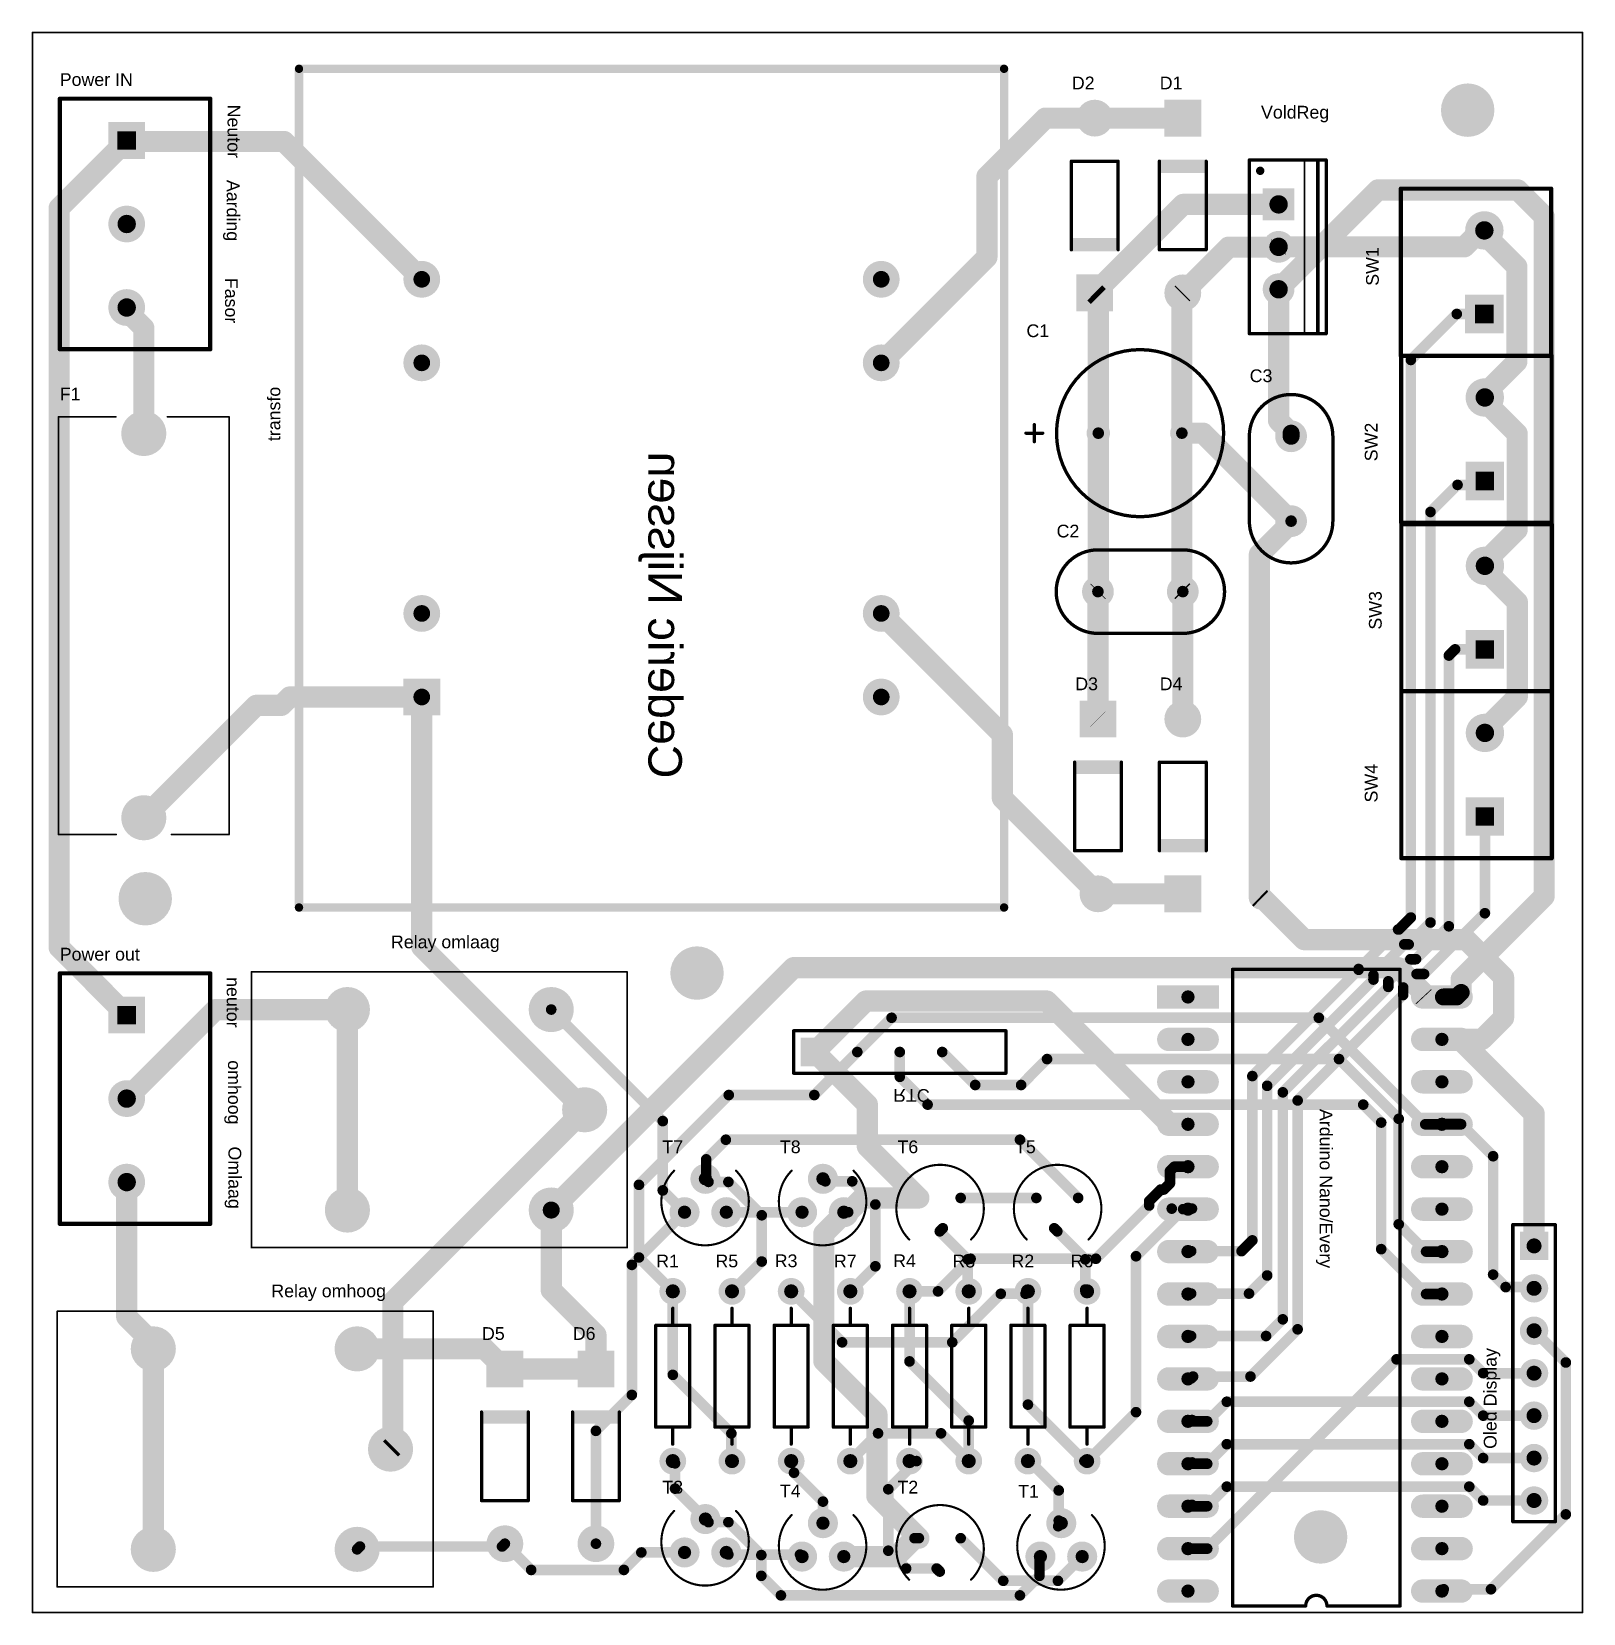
# Model space of a CAD drawing. Header units: millimetres. Extents: x 1.01 to 4.67, y 1.28 to 5.
import ezdxf

# ---------------------------------------------------------------- set-up
doc = ezdxf.new("R2010")
doc.units = ezdxf.units.MM
doc.header["$MEASUREMENT"] = 0
for name, color, linetype in [('BottomLayer', 5, 'Continuous'), ('BottomOverlay', 54, 'Continuous'), ('BottomSolder', 6, 'Continuous'), ('Mechanical1', 6, 'Continuous'), ('Mechanical13', 56, 'Continuous'), ('Mechanical15', 56, 'Continuous'), ('MultiLayer', 9, 'Continuous'), ('PadHoleLayer', 156, 'Continuous'), ('TopLayer', 1, 'Continuous'), ('TopOverlay', 2, 'Continuous'), ('TopSolder', 216, 'Continuous')]:
    doc.layers.add(name, color=color, linetype=linetype)
doc.styles.add('Arial', font='arial.ttf', dxfattribs={"height": 0.2})

msp = doc.modelspace()

# ---------------------------------------------------------------- texts
at = {"layer": 'BottomOverlay', "style": 'Arial', "text_generation_flag": 2}
for s, height, rotation, p in [('Cederic Nijssen', 0.07874, 270, (2.4662, 3.2449)), ('RTC', 0.03, 180, (3.0427, 2.513))]:
    msp.add_text(s, height=height, rotation=rotation, dxfattribs=at).set_placement(p)
at = {"layer": 'TopOverlay', "style": 'Arial'}
for s, p in [('Power IN', (1.079, 4.877)), ('D2', (3.464, 4.869)), ('D1', (3.671, 4.869)), ('VoldReg', (3.9097, 4.8001)), ('C1', (3.357, 4.285)), ('C3', (3.883, 4.179)), ('F1', (1.079, 4.136)), ('C2', (3.428, 3.813)), ('D3', (3.472, 3.453)), ('D4', (3.671, 3.453)), ('Relay omlaag', (1.8595, 2.8449)), ('Power out', (1.079, 2.816)), ('T7', (2.499, 2.362)), ('T8', (2.776, 2.362)), ('T6', (3.053, 2.362)), ('T5', (3.33, 2.362)), ('R1', (2.4846, 2.0928)), ('R5', (2.624, 2.093)), ('R3', (2.7638, 2.0934)), ('R7', (2.9033, 2.0928)), ('R4', (3.0429, 2.0935)), ('R8', (3.1825, 2.0928)), ('R2', (3.3216, 2.0929)), ('R6', (3.461, 2.093)), ('Relay omhoog', (1.5776, 2.0225)), ('D5', (2.074, 1.922)), ('D6', (2.288, 1.922)), ('T3', (2.499, 1.56)), ('T4', (2.776, 1.551)), ('T2', (3.053, 1.56)), ('T1', (3.3374, 1.5502))]:
    msp.add_text(s, height=0.03, dxfattribs=at).set_placement(p)
for s, rotation, p in [('Neutor', 270, (1.4745, 4.8329)), ('Aarding', 270, (1.4727, 4.6555)), ('SW1', 90, (4.1872, 4.406)), ('Fasor', 270, (1.4686, 4.4248)), ('transfo', 90, (1.5987, 4.0399)), ('SW2', 90, (4.1843, 3.9925)), ('SW3', 90, (4.1941, 3.5958)), ('SW4', 90, (4.1843, 3.1884)), ('neutor', 270, (1.4725, 2.7768)), ('omhoog', 270, (1.4756, 2.581)), ('Arduino Nano/Every', 270, (4.0481, 2.4662)), ('Omlaag', 270, (1.4766, 2.3777)), ('Oled Display', 90, (4.4647, 1.6652))]:
    msp.add_text(s, height=0.03, rotation=rotation, dxfattribs=at).set_placement(p)

# ---------------------------------------------------------------- blocks, each defined once
blk = doc.blocks.new('HEADER_2_1')
at = {"layer": 'BottomLayer'}
blk.add_hatch(color=5, dxfattribs=at).paths.add_polyline_path([(-0.0413, 0.0413), (0.0413, 0.0413), (0.0413, -0.0413), (-0.0413, -0.0413)])
h = blk.add_hatch(color=5, dxfattribs=at)
edge = h.paths.add_edge_path()
edge.add_arc((0.1969, 0), 0.0413, 0, 360)
at = {"layer": 'BottomSolder'}
blk.add_hatch(color=6, dxfattribs=at).paths.add_polyline_path([(-0.0453, 0.0453), (0.0453, 0.0453), (0.0453, -0.0453), (-0.0453, -0.0453)])
h = blk.add_hatch(color=6, dxfattribs=at)
edge = h.paths.add_edge_path()
edge.add_arc((0.1969, 0), 0.0453, 0, 360)
at = {"layer": 'MultiLayer'}
blk.add_hatch(color=9, dxfattribs=at).paths.add_polyline_path([(-0.0413, 0.0413), (0.0413, 0.0413), (0.0413, -0.0413), (-0.0413, -0.0413)])
h = blk.add_hatch(color=9, dxfattribs=at)
edge = h.paths.add_edge_path()
edge.add_arc((0.1969, 0), 0.0413, 0, 360)
at = {"layer": 'PadHoleLayer'}
blk.add_hatch(color=156, dxfattribs=at).paths.add_polyline_path([(-0.0217, 0.0217), (0.0217, 0.0217), (0.0217, -0.0217), (-0.0217, -0.0217)])
h = blk.add_hatch(color=156, dxfattribs=at)
edge = h.paths.add_edge_path()
edge.add_arc((0.1969, 0), 0.0217, 0, 360)
at = {"layer": 'TopLayer'}
blk.add_hatch(color=1, dxfattribs=at).paths.add_polyline_path([(-0.0413, 0.0413), (0.0413, 0.0413), (0.0413, -0.0413), (-0.0413, -0.0413)])
h = blk.add_hatch(color=1, dxfattribs=at)
edge = h.paths.add_edge_path()
edge.add_arc((0.1969, 0), 0.0413, 0, 360)
at = {"layer": 'TopSolder'}
blk.add_hatch(color=216, dxfattribs=at).paths.add_polyline_path([(-0.0453, 0.0453), (0.0453, 0.0453), (0.0453, -0.0453), (-0.0453, -0.0453)])
h = blk.add_hatch(color=216, dxfattribs=at)
edge = h.paths.add_edge_path()
edge.add_arc((0.1969, 0), 0.0453, 0, 360)
at = {"layer": 'TopOverlay', "const_width": 0.01}
for points in [[(-0.0984, 0.1969), (-0.0984, -0.1575)], [(-0.0984, 0.1969), (0.2953, 0.1969)], [(0.2953, 0.1969), (0.2953, -0.1575)], [(-0.0984, -0.1575), (0.2953, -0.1575)]]:
    blk.add_lwpolyline(points, dxfattribs=at)
at = {"layer": 'TopOverlay', "const_width": 0.005}
for points in [[(-0.1009, 0.1969, 1), (-0.0959, 0.1969, 1)], [(-0.1009, 0.1969, 1), (-0.0959, 0.1969, 1)], [(0.2928, 0.1969, 1), (0.2978, 0.1969, 1)], [(0.2928, 0.1969, 1), (0.2978, 0.1969, 1)], [(-0.1009, -0.1575, 1), (-0.0959, -0.1575, 1)], [(-0.1009, -0.1575, 1), (-0.0959, -0.1575, 1)], [(0.2928, -0.1575, 1), (0.2978, -0.1575, 1)], [(0.2928, -0.1575, 1), (0.2978, -0.1575, 1)]]:
    blk.add_lwpolyline(points, format="xyb", close=True, dxfattribs=at)
blk = doc.blocks.new('HEADER_2_2')
at = {"layer": 'BottomLayer'}
blk.add_hatch(color=5, dxfattribs=at).paths.add_polyline_path([(-0.0413, 0.0413), (0.0413, 0.0413), (0.0413, -0.0413), (-0.0413, -0.0413)])
h = blk.add_hatch(color=5, dxfattribs=at)
edge = h.paths.add_edge_path()
edge.add_arc((0.1969, 0), 0.0413, 0, 360)
at = {"layer": 'BottomSolder'}
blk.add_hatch(color=6, dxfattribs=at).paths.add_polyline_path([(-0.0453, 0.0453), (0.0453, 0.0453), (0.0453, -0.0453), (-0.0453, -0.0453)])
h = blk.add_hatch(color=6, dxfattribs=at)
edge = h.paths.add_edge_path()
edge.add_arc((0.1969, 0), 0.0453, 0, 360)
at = {"layer": 'MultiLayer'}
blk.add_hatch(color=9, dxfattribs=at).paths.add_polyline_path([(-0.0413, 0.0413), (0.0413, 0.0413), (0.0413, -0.0413), (-0.0413, -0.0413)])
h = blk.add_hatch(color=9, dxfattribs=at)
edge = h.paths.add_edge_path()
edge.add_arc((0.1969, 0), 0.0413, 0, 360)
at = {"layer": 'PadHoleLayer'}
blk.add_hatch(color=156, dxfattribs=at).paths.add_polyline_path([(-0.0217, 0.0217), (0.0217, 0.0217), (0.0217, -0.0217), (-0.0217, -0.0217)])
h = blk.add_hatch(color=156, dxfattribs=at)
edge = h.paths.add_edge_path()
edge.add_arc((0.1969, 0), 0.0217, 0, 360)
at = {"layer": 'TopLayer'}
blk.add_hatch(color=1, dxfattribs=at).paths.add_polyline_path([(-0.0413, 0.0413), (0.0413, 0.0413), (0.0413, -0.0413), (-0.0413, -0.0413)])
h = blk.add_hatch(color=1, dxfattribs=at)
edge = h.paths.add_edge_path()
edge.add_arc((0.1969, 0), 0.0413, 0, 360)
at = {"layer": 'TopSolder'}
blk.add_hatch(color=216, dxfattribs=at).paths.add_polyline_path([(-0.0453, 0.0453), (0.0453, 0.0453), (0.0453, -0.0453), (-0.0453, -0.0453)])
h = blk.add_hatch(color=216, dxfattribs=at)
edge = h.paths.add_edge_path()
edge.add_arc((0.1969, 0), 0.0453, 0, 360)
at = {"layer": 'TopOverlay', "const_width": 0.01}
for points in [[(-0.0984, 0.1969), (0.2953, 0.1969)], [(-0.0984, 0.1969), (-0.0984, -0.1575)], [(0.2953, 0.1969), (0.2953, -0.1575)], [(-0.0984, -0.1575), (0.2953, -0.1575)]]:
    blk.add_lwpolyline(points, dxfattribs=at)
at = {"layer": 'TopOverlay', "const_width": 0.005}
for points in [[(-0.1009, 0.1969, 1), (-0.0959, 0.1969, 1)], [(-0.1009, 0.1969, 1), (-0.0959, 0.1969, 1)], [(0.2928, 0.1969, 1), (0.2978, 0.1969, 1)], [(0.2928, 0.1969, 1), (0.2978, 0.1969, 1)], [(-0.1009, -0.1575, 1), (-0.0959, -0.1575, 1)], [(-0.1009, -0.1575, 1), (-0.0959, -0.1575, 1)], [(0.2928, -0.1575, 1), (0.2978, -0.1575, 1)], [(0.2928, -0.1575, 1), (0.2978, -0.1575, 1)]]:
    blk.add_lwpolyline(points, format="xyb", close=True, dxfattribs=at)
blk = doc.blocks.new('HEADER_2_3')
at = {"layer": 'BottomLayer'}
blk.add_hatch(color=5, dxfattribs=at).paths.add_polyline_path([(-0.0413, 0.0413), (0.0413, 0.0413), (0.0413, -0.0413), (-0.0413, -0.0413)])
h = blk.add_hatch(color=5, dxfattribs=at)
edge = h.paths.add_edge_path()
edge.add_arc((0.1969, 0), 0.0413, 0, 360)
at = {"layer": 'BottomSolder'}
blk.add_hatch(color=6, dxfattribs=at).paths.add_polyline_path([(-0.0453, 0.0453), (0.0453, 0.0453), (0.0453, -0.0453), (-0.0453, -0.0453)])
h = blk.add_hatch(color=6, dxfattribs=at)
edge = h.paths.add_edge_path()
edge.add_arc((0.1969, 0), 0.0453, 0, 360)
at = {"layer": 'MultiLayer'}
blk.add_hatch(color=9, dxfattribs=at).paths.add_polyline_path([(-0.0413, 0.0413), (0.0413, 0.0413), (0.0413, -0.0413), (-0.0413, -0.0413)])
h = blk.add_hatch(color=9, dxfattribs=at)
edge = h.paths.add_edge_path()
edge.add_arc((0.1969, 0), 0.0413, 0, 360)
at = {"layer": 'PadHoleLayer'}
blk.add_hatch(color=156, dxfattribs=at).paths.add_polyline_path([(-0.0217, 0.0217), (0.0217, 0.0217), (0.0217, -0.0217), (-0.0217, -0.0217)])
h = blk.add_hatch(color=156, dxfattribs=at)
edge = h.paths.add_edge_path()
edge.add_arc((0.1969, 0), 0.0217, 0, 360)
at = {"layer": 'TopLayer'}
blk.add_hatch(color=1, dxfattribs=at).paths.add_polyline_path([(-0.0413, 0.0413), (0.0413, 0.0413), (0.0413, -0.0413), (-0.0413, -0.0413)])
h = blk.add_hatch(color=1, dxfattribs=at)
edge = h.paths.add_edge_path()
edge.add_arc((0.1969, 0), 0.0413, 0, 360)
at = {"layer": 'TopSolder'}
blk.add_hatch(color=216, dxfattribs=at).paths.add_polyline_path([(-0.0453, 0.0453), (0.0453, 0.0453), (0.0453, -0.0453), (-0.0453, -0.0453)])
h = blk.add_hatch(color=216, dxfattribs=at)
edge = h.paths.add_edge_path()
edge.add_arc((0.1969, 0), 0.0453, 0, 360)
at = {"layer": 'TopOverlay', "const_width": 0.01}
for points in [[(-0.0984, 0.1969), (0.2953, 0.1969)], [(-0.0984, 0.1969), (-0.0984, -0.1575)], [(0.2953, 0.1969), (0.2953, -0.1575)], [(-0.0984, -0.1575), (0.2953, -0.1575)]]:
    blk.add_lwpolyline(points, dxfattribs=at)
at = {"layer": 'TopOverlay', "const_width": 0.005}
for points in [[(-0.1009, 0.1969, 1), (-0.0959, 0.1969, 1)], [(-0.1009, 0.1969, 1), (-0.0959, 0.1969, 1)], [(0.2928, 0.1969, 1), (0.2978, 0.1969, 1)], [(0.2928, 0.1969, 1), (0.2978, 0.1969, 1)], [(-0.1009, -0.1575, 1), (-0.0959, -0.1575, 1)], [(-0.1009, -0.1575, 1), (-0.0959, -0.1575, 1)], [(0.2928, -0.1575, 1), (0.2978, -0.1575, 1)], [(0.2928, -0.1575, 1), (0.2978, -0.1575, 1)]]:
    blk.add_lwpolyline(points, format="xyb", close=True, dxfattribs=at)
blk = doc.blocks.new('HEADER_2_4')
at = {"layer": 'BottomLayer'}
blk.add_hatch(color=5, dxfattribs=at).paths.add_polyline_path([(-0.0413, 0.0413), (0.0413, 0.0413), (0.0413, -0.0413), (-0.0413, -0.0413)])
h = blk.add_hatch(color=5, dxfattribs=at)
edge = h.paths.add_edge_path()
edge.add_arc((0.1969, 0), 0.0413, 0, 360)
at = {"layer": 'BottomSolder'}
blk.add_hatch(color=6, dxfattribs=at).paths.add_polyline_path([(-0.0453, 0.0453), (0.0453, 0.0453), (0.0453, -0.0453), (-0.0453, -0.0453)])
h = blk.add_hatch(color=6, dxfattribs=at)
edge = h.paths.add_edge_path()
edge.add_arc((0.1969, 0), 0.0453, 0, 360)
at = {"layer": 'MultiLayer'}
blk.add_hatch(color=9, dxfattribs=at).paths.add_polyline_path([(-0.0413, 0.0413), (0.0413, 0.0413), (0.0413, -0.0413), (-0.0413, -0.0413)])
h = blk.add_hatch(color=9, dxfattribs=at)
edge = h.paths.add_edge_path()
edge.add_arc((0.1969, 0), 0.0413, 0, 360)
at = {"layer": 'PadHoleLayer'}
blk.add_hatch(color=156, dxfattribs=at).paths.add_polyline_path([(-0.0217, 0.0217), (0.0217, 0.0217), (0.0217, -0.0217), (-0.0217, -0.0217)])
h = blk.add_hatch(color=156, dxfattribs=at)
edge = h.paths.add_edge_path()
edge.add_arc((0.1969, 0), 0.0217, 0, 360)
at = {"layer": 'TopLayer'}
blk.add_hatch(color=1, dxfattribs=at).paths.add_polyline_path([(-0.0413, 0.0413), (0.0413, 0.0413), (0.0413, -0.0413), (-0.0413, -0.0413)])
h = blk.add_hatch(color=1, dxfattribs=at)
edge = h.paths.add_edge_path()
edge.add_arc((0.1969, 0), 0.0413, 0, 360)
at = {"layer": 'TopSolder'}
blk.add_hatch(color=216, dxfattribs=at).paths.add_polyline_path([(-0.0453, 0.0453), (0.0453, 0.0453), (0.0453, -0.0453), (-0.0453, -0.0453)])
h = blk.add_hatch(color=216, dxfattribs=at)
edge = h.paths.add_edge_path()
edge.add_arc((0.1969, 0), 0.0453, 0, 360)
at = {"layer": 'TopOverlay', "const_width": 0.01}
for points in [[(-0.0984, 0.1969), (0.2953, 0.1969)], [(-0.0984, 0.1969), (-0.0984, -0.1575)], [(0.2953, 0.1969), (0.2953, -0.1575)], [(-0.0984, -0.1575), (0.2953, -0.1575)]]:
    blk.add_lwpolyline(points, dxfattribs=at)
at = {"layer": 'TopOverlay', "const_width": 0.005}
for points in [[(-0.1009, 0.1969, 1), (-0.0959, 0.1969, 1)], [(-0.1009, 0.1969, 1), (-0.0959, 0.1969, 1)], [(0.2928, 0.1969, 1), (0.2978, 0.1969, 1)], [(0.2928, 0.1969, 1), (0.2978, 0.1969, 1)], [(-0.1009, -0.1575, 1), (-0.0959, -0.1575, 1)], [(-0.1009, -0.1575, 1), (-0.0959, -0.1575, 1)], [(0.2928, -0.1575, 1), (0.2978, -0.1575, 1)], [(0.2928, -0.1575, 1), (0.2978, -0.1575, 1)]]:
    blk.add_lwpolyline(points, format="xyb", close=True, dxfattribs=at)
blk = doc.blocks.new('ARDUINO_NANO_EVERY___DUPLICATE_5')
at = {"layer": 'BottomLayer'}
blk.add_hatch(color=5, dxfattribs=at).paths.add_polyline_path([(-0.0689, 0.0236), (0.0689, 0.0236), (0.0689, -0.0236), (-0.0689, -0.0236)])
h = blk.add_hatch(color=5, dxfattribs=at)
edge = h.paths.add_edge_path()
edge.add_arc((0.5531, 0), 0.0236, 90, 270)
edge.add_line((0.5531, -0.0236), (0.6437, -0.0236))
edge.add_arc((0.6437, 0), 0.0236, 270, 450)
edge.add_line((0.6437, 0.0236), (0.5531, 0.0236))
h = blk.add_hatch(color=5, dxfattribs=at)
edge = h.paths.add_edge_path()
edge.add_arc((-0.0453, -0.1), 0.0236, 90, 270)
edge.add_line((-0.0453, -0.1236), (0.0453, -0.1236))
edge.add_arc((0.0453, -0.1), 0.0236, 270, 450)
edge.add_line((0.0453, -0.0764), (-0.0453, -0.0764))
h = blk.add_hatch(color=5, dxfattribs=at)
edge = h.paths.add_edge_path()
edge.add_arc((0.5531, -0.1), 0.0236, 90, 270)
edge.add_line((0.5531, -0.1236), (0.6437, -0.1236))
edge.add_arc((0.6437, -0.1), 0.0236, 270, 450)
edge.add_line((0.6437, -0.0764), (0.5531, -0.0764))
h = blk.add_hatch(color=5, dxfattribs=at)
edge = h.paths.add_edge_path()
edge.add_arc((-0.0453, -0.2), 0.0236, 90, 270)
edge.add_line((-0.0453, -0.2236), (0.0453, -0.2236))
edge.add_arc((0.0453, -0.2), 0.0236, 270, 450)
edge.add_line((0.0453, -0.1764), (-0.0453, -0.1764))
h = blk.add_hatch(color=5, dxfattribs=at)
edge = h.paths.add_edge_path()
edge.add_arc((0.5531, -0.2), 0.0236, 90, 270)
edge.add_line((0.5531, -0.2236), (0.6437, -0.2236))
edge.add_arc((0.6437, -0.2), 0.0236, 270, 450)
edge.add_line((0.6437, -0.1764), (0.5531, -0.1764))
h = blk.add_hatch(color=5, dxfattribs=at)
edge = h.paths.add_edge_path()
edge.add_arc((-0.0453, -0.3), 0.0236, 90, 270)
edge.add_line((-0.0453, -0.3236), (0.0453, -0.3236))
edge.add_arc((0.0453, -0.3), 0.0236, 270, 450)
edge.add_line((0.0453, -0.2764), (-0.0453, -0.2764))
h = blk.add_hatch(color=5, dxfattribs=at)
edge = h.paths.add_edge_path()
edge.add_arc((0.5531, -0.3), 0.0236, 90, 270)
edge.add_line((0.5531, -0.3236), (0.6437, -0.3236))
edge.add_arc((0.6437, -0.3), 0.0236, 270, 450)
edge.add_line((0.6437, -0.2764), (0.5531, -0.2764))
h = blk.add_hatch(color=5, dxfattribs=at)
edge = h.paths.add_edge_path()
edge.add_arc((-0.0453, -0.4), 0.0236, 90, 270)
edge.add_line((-0.0453, -0.4236), (0.0453, -0.4236))
edge.add_arc((0.0453, -0.4), 0.0236, 270, 450)
edge.add_line((0.0453, -0.3764), (-0.0453, -0.3764))
h = blk.add_hatch(color=5, dxfattribs=at)
edge = h.paths.add_edge_path()
edge.add_arc((0.5531, -0.4), 0.0236, 90, 270)
edge.add_line((0.5531, -0.4236), (0.6437, -0.4236))
edge.add_arc((0.6437, -0.4), 0.0236, 270, 450)
edge.add_line((0.6437, -0.3764), (0.5531, -0.3764))
h = blk.add_hatch(color=5, dxfattribs=at)
edge = h.paths.add_edge_path()
edge.add_arc((-0.0453, -0.5), 0.0236, 90, 270)
edge.add_line((-0.0453, -0.5236), (0.0453, -0.5236))
edge.add_arc((0.0453, -0.5), 0.0236, 270, 450)
edge.add_line((0.0453, -0.4764), (-0.0453, -0.4764))
h = blk.add_hatch(color=5, dxfattribs=at)
edge = h.paths.add_edge_path()
edge.add_arc((0.5531, -0.5), 0.0236, 90, 270)
edge.add_line((0.5531, -0.5236), (0.6437, -0.5236))
edge.add_arc((0.6437, -0.5), 0.0236, 270, 450)
edge.add_line((0.6437, -0.4764), (0.5531, -0.4764))
h = blk.add_hatch(color=5, dxfattribs=at)
edge = h.paths.add_edge_path()
edge.add_arc((-0.0453, -0.6), 0.0236, 90, 270)
edge.add_line((-0.0453, -0.6236), (0.0453, -0.6236))
edge.add_arc((0.0453, -0.6), 0.0236, 270, 450)
edge.add_line((0.0453, -0.5764), (-0.0453, -0.5764))
h = blk.add_hatch(color=5, dxfattribs=at)
edge = h.paths.add_edge_path()
edge.add_arc((0.5531, -0.6), 0.0236, 90, 270)
edge.add_line((0.5531, -0.6236), (0.6437, -0.6236))
edge.add_arc((0.6437, -0.6), 0.0236, 270, 450)
edge.add_line((0.6437, -0.5764), (0.5531, -0.5764))
h = blk.add_hatch(color=5, dxfattribs=at)
edge = h.paths.add_edge_path()
edge.add_arc((-0.0453, -0.7), 0.0236, 90, 270)
edge.add_line((-0.0453, -0.7236), (0.0453, -0.7236))
edge.add_arc((0.0453, -0.7), 0.0236, 270, 450)
edge.add_line((0.0453, -0.6764), (-0.0453, -0.6764))
h = blk.add_hatch(color=5, dxfattribs=at)
edge = h.paths.add_edge_path()
edge.add_arc((0.5531, -0.7), 0.0236, 90, 270)
edge.add_line((0.5531, -0.7236), (0.6437, -0.7236))
edge.add_arc((0.6437, -0.7), 0.0236, 270, 450)
edge.add_line((0.6437, -0.6764), (0.5531, -0.6764))
h = blk.add_hatch(color=5, dxfattribs=at)
edge = h.paths.add_edge_path()
edge.add_arc((-0.0453, -0.8), 0.0236, 90, 270)
edge.add_line((-0.0453, -0.8236), (0.0453, -0.8236))
edge.add_arc((0.0453, -0.8), 0.0236, 270, 450)
edge.add_line((0.0453, -0.7764), (-0.0453, -0.7764))
h = blk.add_hatch(color=5, dxfattribs=at)
edge = h.paths.add_edge_path()
edge.add_arc((0.5531, -0.8), 0.0236, 90, 270)
edge.add_line((0.5531, -0.8236), (0.6437, -0.8236))
edge.add_arc((0.6437, -0.8), 0.0236, 270, 450)
edge.add_line((0.6437, -0.7764), (0.5531, -0.7764))
h = blk.add_hatch(color=5, dxfattribs=at)
edge = h.paths.add_edge_path()
edge.add_arc((-0.0453, -0.9), 0.0236, 90, 270)
edge.add_line((-0.0453, -0.9236), (0.0453, -0.9236))
edge.add_arc((0.0453, -0.9), 0.0236, 270, 450)
edge.add_line((0.0453, -0.8764), (-0.0453, -0.8764))
h = blk.add_hatch(color=5, dxfattribs=at)
edge = h.paths.add_edge_path()
edge.add_arc((0.5531, -0.9), 0.0236, 90, 270)
edge.add_line((0.5531, -0.9236), (0.6437, -0.9236))
edge.add_arc((0.6437, -0.9), 0.0236, 270, 450)
edge.add_line((0.6437, -0.8764), (0.5531, -0.8764))
h = blk.add_hatch(color=5, dxfattribs=at)
edge = h.paths.add_edge_path()
edge.add_arc((-0.0453, -1), 0.0236, 90, 270)
edge.add_line((-0.0453, -1.0236), (0.0453, -1.0236))
edge.add_arc((0.0453, -1), 0.0236, 270, 450)
edge.add_line((0.0453, -0.9764), (-0.0453, -0.9764))
h = blk.add_hatch(color=5, dxfattribs=at)
edge = h.paths.add_edge_path()
edge.add_arc((0.5531, -1), 0.0236, 90, 270)
edge.add_line((0.5531, -1.0236), (0.6437, -1.0236))
edge.add_arc((0.6437, -1), 0.0236, 270, 450)
edge.add_line((0.6437, -0.9764), (0.5531, -0.9764))
h = blk.add_hatch(color=5, dxfattribs=at)
edge = h.paths.add_edge_path()
edge.add_arc((-0.0453, -1.1), 0.0236, 90, 270)
edge.add_line((-0.0453, -1.1236), (0.0453, -1.1236))
edge.add_arc((0.0453, -1.1), 0.0236, 270, 450)
edge.add_line((0.0453, -1.0764), (-0.0453, -1.0764))
h = blk.add_hatch(color=5, dxfattribs=at)
edge = h.paths.add_edge_path()
edge.add_arc((0.5531, -1.1), 0.0236, 90, 270)
edge.add_line((0.5531, -1.1236), (0.6437, -1.1236))
edge.add_arc((0.6437, -1.1), 0.0236, 270, 450)
edge.add_line((0.6437, -1.0764), (0.5531, -1.0764))
h = blk.add_hatch(color=5, dxfattribs=at)
edge = h.paths.add_edge_path()
edge.add_arc((-0.0453, -1.2), 0.0236, 90, 270)
edge.add_line((-0.0453, -1.2236), (0.0453, -1.2236))
edge.add_arc((0.0453, -1.2), 0.0236, 270, 450)
edge.add_line((0.0453, -1.1764), (-0.0453, -1.1764))
h = blk.add_hatch(color=5, dxfattribs=at)
edge = h.paths.add_edge_path()
edge.add_arc((0.5531, -1.2), 0.0236, 90, 270)
edge.add_line((0.5531, -1.2236), (0.6437, -1.2236))
edge.add_arc((0.6437, -1.2), 0.0236, 270, 450)
edge.add_line((0.6437, -1.1764), (0.5531, -1.1764))
h = blk.add_hatch(color=5, dxfattribs=at)
edge = h.paths.add_edge_path()
edge.add_arc((-0.0453, -1.3), 0.0236, 90, 270)
edge.add_line((-0.0453, -1.3236), (0.0453, -1.3236))
edge.add_arc((0.0453, -1.3), 0.0236, 270, 450)
edge.add_line((0.0453, -1.2764), (-0.0453, -1.2764))
h = blk.add_hatch(color=5, dxfattribs=at)
edge = h.paths.add_edge_path()
edge.add_arc((0.5531, -1.3), 0.0236, 90, 270)
edge.add_line((0.5531, -1.3236), (0.6437, -1.3236))
edge.add_arc((0.6437, -1.3), 0.0236, 270, 450)
edge.add_line((0.6437, -1.2764), (0.5531, -1.2764))
h = blk.add_hatch(color=5, dxfattribs=at)
edge = h.paths.add_edge_path()
edge.add_arc((-0.0453, -1.4), 0.0236, 90, 270)
edge.add_line((-0.0453, -1.4236), (0.0453, -1.4236))
edge.add_arc((0.0453, -1.4), 0.0236, 270, 450)
edge.add_line((0.0453, -1.3764), (-0.0453, -1.3764))
h = blk.add_hatch(color=5, dxfattribs=at)
edge = h.paths.add_edge_path()
edge.add_arc((0.5531, -1.4), 0.0236, 90, 270)
edge.add_line((0.5531, -1.4236), (0.6437, -1.4236))
edge.add_arc((0.6437, -1.4), 0.0236, 270, 450)
edge.add_line((0.6437, -1.3764), (0.5531, -1.3764))
at = {"layer": 'BottomSolder'}
blk.add_hatch(color=6, dxfattribs=at).paths.add_polyline_path([(-0.0729, 0.0276), (0.0729, 0.0276), (0.0729, -0.0276), (-0.0729, -0.0276)])
h = blk.add_hatch(color=6, dxfattribs=at)
edge = h.paths.add_edge_path()
edge.add_arc((0.5531, 0), 0.0276, 90, 270)
edge.add_line((0.5531, -0.0276), (0.6437, -0.0276))
edge.add_arc((0.6437, 0), 0.0276, 270, 450)
edge.add_line((0.6437, 0.0276), (0.5531, 0.0276))
h = blk.add_hatch(color=6, dxfattribs=at)
edge = h.paths.add_edge_path()
edge.add_arc((-0.0453, -0.1), 0.0276, 90, 270)
edge.add_line((-0.0453, -0.1276), (0.0453, -0.1276))
edge.add_arc((0.0453, -0.1), 0.0276, 270, 450)
edge.add_line((0.0453, -0.0724), (-0.0453, -0.0724))
h = blk.add_hatch(color=6, dxfattribs=at)
edge = h.paths.add_edge_path()
edge.add_arc((0.5531, -0.1), 0.0276, 90, 270)
edge.add_line((0.5531, -0.1276), (0.6437, -0.1276))
edge.add_arc((0.6437, -0.1), 0.0276, 270, 450)
edge.add_line((0.6437, -0.0724), (0.5531, -0.0724))
h = blk.add_hatch(color=6, dxfattribs=at)
edge = h.paths.add_edge_path()
edge.add_arc((-0.0453, -0.2), 0.0276, 90, 270)
edge.add_line((-0.0453, -0.2276), (0.0453, -0.2276))
edge.add_arc((0.0453, -0.2), 0.0276, 270, 450)
edge.add_line((0.0453, -0.1724), (-0.0453, -0.1724))
h = blk.add_hatch(color=6, dxfattribs=at)
edge = h.paths.add_edge_path()
edge.add_arc((0.5531, -0.2), 0.0276, 90, 270)
edge.add_line((0.5531, -0.2276), (0.6437, -0.2276))
edge.add_arc((0.6437, -0.2), 0.0276, 270, 450)
edge.add_line((0.6437, -0.1724), (0.5531, -0.1724))
h = blk.add_hatch(color=6, dxfattribs=at)
edge = h.paths.add_edge_path()
edge.add_arc((-0.0453, -0.3), 0.0276, 90, 270)
edge.add_line((-0.0453, -0.3276), (0.0453, -0.3276))
edge.add_arc((0.0453, -0.3), 0.0276, 270, 450)
edge.add_line((0.0453, -0.2724), (-0.0453, -0.2724))
h = blk.add_hatch(color=6, dxfattribs=at)
edge = h.paths.add_edge_path()
edge.add_arc((0.5531, -0.3), 0.0276, 90, 270)
edge.add_line((0.5531, -0.3276), (0.6437, -0.3276))
edge.add_arc((0.6437, -0.3), 0.0276, 270, 450)
edge.add_line((0.6437, -0.2724), (0.5531, -0.2724))
h = blk.add_hatch(color=6, dxfattribs=at)
edge = h.paths.add_edge_path()
edge.add_arc((-0.0453, -0.4), 0.0276, 90, 270)
edge.add_line((-0.0453, -0.4276), (0.0453, -0.4276))
edge.add_arc((0.0453, -0.4), 0.0276, 270, 450)
edge.add_line((0.0453, -0.3724), (-0.0453, -0.3724))
h = blk.add_hatch(color=6, dxfattribs=at)
edge = h.paths.add_edge_path()
edge.add_arc((0.5531, -0.4), 0.0276, 90, 270)
edge.add_line((0.5531, -0.4276), (0.6437, -0.4276))
edge.add_arc((0.6437, -0.4), 0.0276, 270, 450)
edge.add_line((0.6437, -0.3724), (0.5531, -0.3724))
h = blk.add_hatch(color=6, dxfattribs=at)
edge = h.paths.add_edge_path()
edge.add_arc((-0.0453, -0.5), 0.0276, 90, 270)
edge.add_line((-0.0453, -0.5276), (0.0453, -0.5276))
edge.add_arc((0.0453, -0.5), 0.0276, 270, 450)
edge.add_line((0.0453, -0.4724), (-0.0453, -0.4724))
h = blk.add_hatch(color=6, dxfattribs=at)
edge = h.paths.add_edge_path()
edge.add_arc((0.5531, -0.5), 0.0276, 90, 270)
edge.add_line((0.5531, -0.5276), (0.6437, -0.5276))
edge.add_arc((0.6437, -0.5), 0.0276, 270, 450)
edge.add_line((0.6437, -0.4724), (0.5531, -0.4724))
h = blk.add_hatch(color=6, dxfattribs=at)
edge = h.paths.add_edge_path()
edge.add_arc((-0.0453, -0.6), 0.0276, 90, 270)
edge.add_line((-0.0453, -0.6276), (0.0453, -0.6276))
edge.add_arc((0.0453, -0.6), 0.0276, 270, 450)
edge.add_line((0.0453, -0.5724), (-0.0453, -0.5724))
h = blk.add_hatch(color=6, dxfattribs=at)
edge = h.paths.add_edge_path()
edge.add_arc((0.5531, -0.6), 0.0276, 90, 270)
edge.add_line((0.5531, -0.6276), (0.6437, -0.6276))
edge.add_arc((0.6437, -0.6), 0.0276, 270, 450)
edge.add_line((0.6437, -0.5724), (0.5531, -0.5724))
h = blk.add_hatch(color=6, dxfattribs=at)
edge = h.paths.add_edge_path()
edge.add_arc((-0.0453, -0.7), 0.0276, 90, 270)
edge.add_line((-0.0453, -0.7276), (0.0453, -0.7276))
edge.add_arc((0.0453, -0.7), 0.0276, 270, 450)
edge.add_line((0.0453, -0.6724), (-0.0453, -0.6724))
h = blk.add_hatch(color=6, dxfattribs=at)
edge = h.paths.add_edge_path()
edge.add_arc((0.5531, -0.7), 0.0276, 90, 270)
edge.add_line((0.5531, -0.7276), (0.6437, -0.7276))
edge.add_arc((0.6437, -0.7), 0.0276, 270, 450)
edge.add_line((0.6437, -0.6724), (0.5531, -0.6724))
h = blk.add_hatch(color=6, dxfattribs=at)
edge = h.paths.add_edge_path()
edge.add_arc((-0.0453, -0.8), 0.0276, 90, 270)
edge.add_line((-0.0453, -0.8276), (0.0453, -0.8276))
edge.add_arc((0.0453, -0.8), 0.0276, 270, 450)
edge.add_line((0.0453, -0.7724), (-0.0453, -0.7724))
h = blk.add_hatch(color=6, dxfattribs=at)
edge = h.paths.add_edge_path()
edge.add_arc((0.5531, -0.8), 0.0276, 90, 270)
edge.add_line((0.5531, -0.8276), (0.6437, -0.8276))
edge.add_arc((0.6437, -0.8), 0.0276, 270, 450)
edge.add_line((0.6437, -0.7724), (0.5531, -0.7724))
h = blk.add_hatch(color=6, dxfattribs=at)
edge = h.paths.add_edge_path()
edge.add_arc((-0.0453, -0.9), 0.0276, 90, 270)
edge.add_line((-0.0453, -0.9276), (0.0453, -0.9276))
edge.add_arc((0.0453, -0.9), 0.0276, 270, 450)
edge.add_line((0.0453, -0.8724), (-0.0453, -0.8724))
h = blk.add_hatch(color=6, dxfattribs=at)
edge = h.paths.add_edge_path()
edge.add_arc((0.5531, -0.9), 0.0276, 90, 270)
edge.add_line((0.5531, -0.9276), (0.6437, -0.9276))
edge.add_arc((0.6437, -0.9), 0.0276, 270, 450)
edge.add_line((0.6437, -0.8724), (0.5531, -0.8724))
h = blk.add_hatch(color=6, dxfattribs=at)
edge = h.paths.add_edge_path()
edge.add_arc((-0.0453, -1), 0.0276, 90, 270)
edge.add_line((-0.0453, -1.0276), (0.0453, -1.0276))
edge.add_arc((0.0453, -1), 0.0276, 270, 450)
edge.add_line((0.0453, -0.9724), (-0.0453, -0.9724))
h = blk.add_hatch(color=6, dxfattribs=at)
edge = h.paths.add_edge_path()
edge.add_arc((0.5531, -1), 0.0276, 90, 270)
edge.add_line((0.5531, -1.0276), (0.6437, -1.0276))
edge.add_arc((0.6437, -1), 0.0276, 270, 450)
edge.add_line((0.6437, -0.9724), (0.5531, -0.9724))
h = blk.add_hatch(color=6, dxfattribs=at)
edge = h.paths.add_edge_path()
edge.add_arc((-0.0453, -1.1), 0.0276, 90, 270)
edge.add_line((-0.0453, -1.1276), (0.0453, -1.1276))
edge.add_arc((0.0453, -1.1), 0.0276, 270, 450)
edge.add_line((0.0453, -1.0724), (-0.0453, -1.0724))
h = blk.add_hatch(color=6, dxfattribs=at)
edge = h.paths.add_edge_path()
edge.add_arc((0.5531, -1.1), 0.0276, 90, 270)
edge.add_line((0.5531, -1.1276), (0.6437, -1.1276))
edge.add_arc((0.6437, -1.1), 0.0276, 270, 450)
edge.add_line((0.6437, -1.0724), (0.5531, -1.0724))
h = blk.add_hatch(color=6, dxfattribs=at)
edge = h.paths.add_edge_path()
edge.add_arc((-0.0453, -1.2), 0.0276, 90, 270)
edge.add_line((-0.0453, -1.2276), (0.0453, -1.2276))
edge.add_arc((0.0453, -1.2), 0.0276, 270, 450)
edge.add_line((0.0453, -1.1724), (-0.0453, -1.1724))
h = blk.add_hatch(color=6, dxfattribs=at)
edge = h.paths.add_edge_path()
edge.add_arc((0.5531, -1.2), 0.0276, 90, 270)
edge.add_line((0.5531, -1.2276), (0.6437, -1.2276))
edge.add_arc((0.6437, -1.2), 0.0276, 270, 450)
edge.add_line((0.6437, -1.1724), (0.5531, -1.1724))
h = blk.add_hatch(color=6, dxfattribs=at)
edge = h.paths.add_edge_path()
edge.add_arc((-0.0453, -1.3), 0.0276, 90, 270)
edge.add_line((-0.0453, -1.3276), (0.0453, -1.3276))
edge.add_arc((0.0453, -1.3), 0.0276, 270, 450)
edge.add_line((0.0453, -1.2724), (-0.0453, -1.2724))
h = blk.add_hatch(color=6, dxfattribs=at)
edge = h.paths.add_edge_path()
edge.add_arc((0.5531, -1.3), 0.0276, 90, 270)
edge.add_line((0.5531, -1.3276), (0.6437, -1.3276))
edge.add_arc((0.6437, -1.3), 0.0276, 270, 450)
edge.add_line((0.6437, -1.2724), (0.5531, -1.2724))
h = blk.add_hatch(color=6, dxfattribs=at)
edge = h.paths.add_edge_path()
edge.add_arc((-0.0453, -1.4), 0.0276, 90, 270)
edge.add_line((-0.0453, -1.4276), (0.0453, -1.4276))
edge.add_arc((0.0453, -1.4), 0.0276, 270, 450)
edge.add_line((0.0453, -1.3724), (-0.0453, -1.3724))
h = blk.add_hatch(color=6, dxfattribs=at)
edge = h.paths.add_edge_path()
edge.add_arc((0.5531, -1.4), 0.0276, 90, 270)
edge.add_line((0.5531, -1.4276), (0.6437, -1.4276))
edge.add_arc((0.6437, -1.4), 0.0276, 270, 450)
edge.add_line((0.6437, -1.3724), (0.5531, -1.3724))
at = {"layer": 'MultiLayer'}
blk.add_hatch(color=9, dxfattribs=at).paths.add_polyline_path([(-0.0689, 0.0236), (0.0689, 0.0236), (0.0689, -0.0236), (-0.0689, -0.0236)])
h = blk.add_hatch(color=9, dxfattribs=at)
edge = h.paths.add_edge_path()
edge.add_arc((0.5531, 0), 0.0236, 90, 270)
edge.add_line((0.5531, -0.0236), (0.6437, -0.0236))
edge.add_arc((0.6437, 0), 0.0236, 270, 450)
edge.add_line((0.6437, 0.0236), (0.5531, 0.0236))
h = blk.add_hatch(color=9, dxfattribs=at)
edge = h.paths.add_edge_path()
edge.add_arc((-0.0453, -0.1), 0.0236, 90, 270)
edge.add_line((-0.0453, -0.1236), (0.0453, -0.1236))
edge.add_arc((0.0453, -0.1), 0.0236, 270, 450)
edge.add_line((0.0453, -0.0764), (-0.0453, -0.0764))
h = blk.add_hatch(color=9, dxfattribs=at)
edge = h.paths.add_edge_path()
edge.add_arc((0.5531, -0.1), 0.0236, 90, 270)
edge.add_line((0.5531, -0.1236), (0.6437, -0.1236))
edge.add_arc((0.6437, -0.1), 0.0236, 270, 450)
edge.add_line((0.6437, -0.0764), (0.5531, -0.0764))
h = blk.add_hatch(color=9, dxfattribs=at)
edge = h.paths.add_edge_path()
edge.add_arc((-0.0453, -0.2), 0.0236, 90, 270)
edge.add_line((-0.0453, -0.2236), (0.0453, -0.2236))
edge.add_arc((0.0453, -0.2), 0.0236, 270, 450)
edge.add_line((0.0453, -0.1764), (-0.0453, -0.1764))
h = blk.add_hatch(color=9, dxfattribs=at)
edge = h.paths.add_edge_path()
edge.add_arc((0.5531, -0.2), 0.0236, 90, 270)
edge.add_line((0.5531, -0.2236), (0.6437, -0.2236))
edge.add_arc((0.6437, -0.2), 0.0236, 270, 450)
edge.add_line((0.6437, -0.1764), (0.5531, -0.1764))
h = blk.add_hatch(color=9, dxfattribs=at)
edge = h.paths.add_edge_path()
edge.add_arc((-0.0453, -0.3), 0.0236, 90, 270)
edge.add_line((-0.0453, -0.3236), (0.0453, -0.3236))
edge.add_arc((0.0453, -0.3), 0.0236, 270, 450)
edge.add_line((0.0453, -0.2764), (-0.0453, -0.2764))
h = blk.add_hatch(color=9, dxfattribs=at)
edge = h.paths.add_edge_path()
edge.add_arc((0.5531, -0.3), 0.0236, 90, 270)
edge.add_line((0.5531, -0.3236), (0.6437, -0.3236))
edge.add_arc((0.6437, -0.3), 0.0236, 270, 450)
edge.add_line((0.6437, -0.2764), (0.5531, -0.2764))
h = blk.add_hatch(color=9, dxfattribs=at)
edge = h.paths.add_edge_path()
edge.add_arc((-0.0453, -0.4), 0.0236, 90, 270)
edge.add_line((-0.0453, -0.4236), (0.0453, -0.4236))
edge.add_arc((0.0453, -0.4), 0.0236, 270, 450)
edge.add_line((0.0453, -0.3764), (-0.0453, -0.3764))
h = blk.add_hatch(color=9, dxfattribs=at)
edge = h.paths.add_edge_path()
edge.add_arc((0.5531, -0.4), 0.0236, 90, 270)
edge.add_line((0.5531, -0.4236), (0.6437, -0.4236))
edge.add_arc((0.6437, -0.4), 0.0236, 270, 450)
edge.add_line((0.6437, -0.3764), (0.5531, -0.3764))
h = blk.add_hatch(color=9, dxfattribs=at)
edge = h.paths.add_edge_path()
edge.add_arc((-0.0453, -0.5), 0.0236, 90, 270)
edge.add_line((-0.0453, -0.5236), (0.0453, -0.5236))
edge.add_arc((0.0453, -0.5), 0.0236, 270, 450)
edge.add_line((0.0453, -0.4764), (-0.0453, -0.4764))
h = blk.add_hatch(color=9, dxfattribs=at)
edge = h.paths.add_edge_path()
edge.add_arc((0.5531, -0.5), 0.0236, 90, 270)
edge.add_line((0.5531, -0.5236), (0.6437, -0.5236))
edge.add_arc((0.6437, -0.5), 0.0236, 270, 450)
edge.add_line((0.6437, -0.4764), (0.5531, -0.4764))
h = blk.add_hatch(color=9, dxfattribs=at)
edge = h.paths.add_edge_path()
edge.add_arc((-0.0453, -0.6), 0.0236, 90, 270)
edge.add_line((-0.0453, -0.6236), (0.0453, -0.6236))
edge.add_arc((0.0453, -0.6), 0.0236, 270, 450)
edge.add_line((0.0453, -0.5764), (-0.0453, -0.5764))
h = blk.add_hatch(color=9, dxfattribs=at)
edge = h.paths.add_edge_path()
edge.add_arc((0.5531, -0.6), 0.0236, 90, 270)
edge.add_line((0.5531, -0.6236), (0.6437, -0.6236))
edge.add_arc((0.6437, -0.6), 0.0236, 270, 450)
edge.add_line((0.6437, -0.5764), (0.5531, -0.5764))
h = blk.add_hatch(color=9, dxfattribs=at)
edge = h.paths.add_edge_path()
edge.add_arc((-0.0453, -0.7), 0.0236, 90, 270)
edge.add_line((-0.0453, -0.7236), (0.0453, -0.7236))
edge.add_arc((0.0453, -0.7), 0.0236, 270, 450)
edge.add_line((0.0453, -0.6764), (-0.0453, -0.6764))
h = blk.add_hatch(color=9, dxfattribs=at)
edge = h.paths.add_edge_path()
edge.add_arc((0.5531, -0.7), 0.0236, 90, 270)
edge.add_line((0.5531, -0.7236), (0.6437, -0.7236))
edge.add_arc((0.6437, -0.7), 0.0236, 270, 450)
edge.add_line((0.6437, -0.6764), (0.5531, -0.6764))
h = blk.add_hatch(color=9, dxfattribs=at)
edge = h.paths.add_edge_path()
edge.add_arc((-0.0453, -0.8), 0.0236, 90, 270)
edge.add_line((-0.0453, -0.8236), (0.0453, -0.8236))
edge.add_arc((0.0453, -0.8), 0.0236, 270, 450)
edge.add_line((0.0453, -0.7764), (-0.0453, -0.7764))
h = blk.add_hatch(color=9, dxfattribs=at)
edge = h.paths.add_edge_path()
edge.add_arc((0.5531, -0.8), 0.0236, 90, 270)
edge.add_line((0.5531, -0.8236), (0.6437, -0.8236))
edge.add_arc((0.6437, -0.8), 0.0236, 270, 450)
edge.add_line((0.6437, -0.7764), (0.5531, -0.7764))
h = blk.add_hatch(color=9, dxfattribs=at)
edge = h.paths.add_edge_path()
edge.add_arc((-0.0453, -0.9), 0.0236, 90, 270)
edge.add_line((-0.0453, -0.9236), (0.0453, -0.9236))
edge.add_arc((0.0453, -0.9), 0.0236, 270, 450)
edge.add_line((0.0453, -0.8764), (-0.0453, -0.8764))
h = blk.add_hatch(color=9, dxfattribs=at)
edge = h.paths.add_edge_path()
edge.add_arc((0.5531, -0.9), 0.0236, 90, 270)
edge.add_line((0.5531, -0.9236), (0.6437, -0.9236))
edge.add_arc((0.6437, -0.9), 0.0236, 270, 450)
edge.add_line((0.6437, -0.8764), (0.5531, -0.8764))
h = blk.add_hatch(color=9, dxfattribs=at)
edge = h.paths.add_edge_path()
edge.add_arc((-0.0453, -1), 0.0236, 90, 270)
edge.add_line((-0.0453, -1.0236), (0.0453, -1.0236))
edge.add_arc((0.0453, -1), 0.0236, 270, 450)
edge.add_line((0.0453, -0.9764), (-0.0453, -0.9764))
h = blk.add_hatch(color=9, dxfattribs=at)
edge = h.paths.add_edge_path()
edge.add_arc((0.5531, -1), 0.0236, 90, 270)
edge.add_line((0.5531, -1.0236), (0.6437, -1.0236))
edge.add_arc((0.6437, -1), 0.0236, 270, 450)
edge.add_line((0.6437, -0.9764), (0.5531, -0.9764))
h = blk.add_hatch(color=9, dxfattribs=at)
edge = h.paths.add_edge_path()
edge.add_arc((-0.0453, -1.1), 0.0236, 90, 270)
edge.add_line((-0.0453, -1.1236), (0.0453, -1.1236))
edge.add_arc((0.0453, -1.1), 0.0236, 270, 450)
edge.add_line((0.0453, -1.0764), (-0.0453, -1.0764))
h = blk.add_hatch(color=9, dxfattribs=at)
edge = h.paths.add_edge_path()
edge.add_arc((0.5531, -1.1), 0.0236, 90, 270)
edge.add_line((0.5531, -1.1236), (0.6437, -1.1236))
edge.add_arc((0.6437, -1.1), 0.0236, 270, 450)
edge.add_line((0.6437, -1.0764), (0.5531, -1.0764))
h = blk.add_hatch(color=9, dxfattribs=at)
edge = h.paths.add_edge_path()
edge.add_arc((-0.0453, -1.2), 0.0236, 90, 270)
edge.add_line((-0.0453, -1.2236), (0.0453, -1.2236))
edge.add_arc((0.0453, -1.2), 0.0236, 270, 450)
edge.add_line((0.0453, -1.1764), (-0.0453, -1.1764))
h = blk.add_hatch(color=9, dxfattribs=at)
edge = h.paths.add_edge_path()
edge.add_arc((0.5531, -1.2), 0.0236, 90, 270)
edge.add_line((0.5531, -1.2236), (0.6437, -1.2236))
edge.add_arc((0.6437, -1.2), 0.0236, 270, 450)
edge.add_line((0.6437, -1.1764), (0.5531, -1.1764))
h = blk.add_hatch(color=9, dxfattribs=at)
edge = h.paths.add_edge_path()
edge.add_arc((-0.0453, -1.3), 0.0236, 90, 270)
edge.add_line((-0.0453, -1.3236), (0.0453, -1.3236))
edge.add_arc((0.0453, -1.3), 0.0236, 270, 450)
edge.add_line((0.0453, -1.2764), (-0.0453, -1.2764))
h = blk.add_hatch(color=9, dxfattribs=at)
edge = h.paths.add_edge_path()
edge.add_arc((0.5531, -1.3), 0.0236, 90, 270)
edge.add_line((0.5531, -1.3236), (0.6437, -1.3236))
edge.add_arc((0.6437, -1.3), 0.0236, 270, 450)
edge.add_line((0.6437, -1.2764), (0.5531, -1.2764))
h = blk.add_hatch(color=9, dxfattribs=at)
edge = h.paths.add_edge_path()
edge.add_arc((-0.0453, -1.4), 0.0236, 90, 270)
edge.add_line((-0.0453, -1.4236), (0.0453, -1.4236))
edge.add_arc((0.0453, -1.4), 0.0236, 270, 450)
edge.add_line((0.0453, -1.3764), (-0.0453, -1.3764))
h = blk.add_hatch(color=9, dxfattribs=at)
edge = h.paths.add_edge_path()
edge.add_arc((0.5531, -1.4), 0.0236, 90, 270)
edge.add_line((0.5531, -1.4236), (0.6437, -1.4236))
edge.add_arc((0.6437, -1.4), 0.0236, 270, 450)
edge.add_line((0.6437, -1.3764), (0.5531, -1.3764))
at = {"layer": 'PadHoleLayer'}
h = blk.add_hatch(color=156, dxfattribs=at)
edge = h.paths.add_edge_path()
edge.add_arc((0, 0), 0.0157, 0, 360)
h = blk.add_hatch(color=156, dxfattribs=at)
edge = h.paths.add_edge_path()
edge.add_arc((0.5984, 0), 0.0157, 0, 360)
h = blk.add_hatch(color=156, dxfattribs=at)
edge = h.paths.add_edge_path()
edge.add_arc((0, -0.1), 0.0157, 0, 360)
h = blk.add_hatch(color=156, dxfattribs=at)
edge = h.paths.add_edge_path()
edge.add_arc((0.5984, -0.1), 0.0157, 0, 360)
h = blk.add_hatch(color=156, dxfattribs=at)
edge = h.paths.add_edge_path()
edge.add_arc((0, -0.2), 0.0157, 0, 360)
h = blk.add_hatch(color=156, dxfattribs=at)
edge = h.paths.add_edge_path()
edge.add_arc((0.5984, -0.2), 0.0157, 0, 360)
h = blk.add_hatch(color=156, dxfattribs=at)
edge = h.paths.add_edge_path()
edge.add_arc((0, -0.3), 0.0157, 0, 360)
h = blk.add_hatch(color=156, dxfattribs=at)
edge = h.paths.add_edge_path()
edge.add_arc((0.5984, -0.3), 0.0157, 0, 360)
h = blk.add_hatch(color=156, dxfattribs=at)
edge = h.paths.add_edge_path()
edge.add_arc((0, -0.4), 0.0157, 0, 360)
h = blk.add_hatch(color=156, dxfattribs=at)
edge = h.paths.add_edge_path()
edge.add_arc((0.5984, -0.4), 0.0157, 0, 360)
h = blk.add_hatch(color=156, dxfattribs=at)
edge = h.paths.add_edge_path()
edge.add_arc((0, -0.5), 0.0157, 0, 360)
h = blk.add_hatch(color=156, dxfattribs=at)
edge = h.paths.add_edge_path()
edge.add_arc((0.5984, -0.5), 0.0157, 0, 360)
h = blk.add_hatch(color=156, dxfattribs=at)
edge = h.paths.add_edge_path()
edge.add_arc((0, -0.6), 0.0157, 0, 360)
h = blk.add_hatch(color=156, dxfattribs=at)
edge = h.paths.add_edge_path()
edge.add_arc((0.5984, -0.6), 0.0157, 0, 360)
h = blk.add_hatch(color=156, dxfattribs=at)
edge = h.paths.add_edge_path()
edge.add_arc((0, -0.7), 0.0157, 0, 360)
h = blk.add_hatch(color=156, dxfattribs=at)
edge = h.paths.add_edge_path()
edge.add_arc((0.5984, -0.7), 0.0157, 0, 360)
h = blk.add_hatch(color=156, dxfattribs=at)
edge = h.paths.add_edge_path()
edge.add_arc((0, -0.8), 0.0157, 0, 360)
h = blk.add_hatch(color=156, dxfattribs=at)
edge = h.paths.add_edge_path()
edge.add_arc((0.5984, -0.8), 0.0157, 0, 360)
h = blk.add_hatch(color=156, dxfattribs=at)
edge = h.paths.add_edge_path()
edge.add_arc((0, -0.9), 0.0157, 0, 360)
h = blk.add_hatch(color=156, dxfattribs=at)
edge = h.paths.add_edge_path()
edge.add_arc((0.5984, -0.9), 0.0157, 0, 360)
h = blk.add_hatch(color=156, dxfattribs=at)
edge = h.paths.add_edge_path()
edge.add_arc((0, -1), 0.0157, 0, 360)
h = blk.add_hatch(color=156, dxfattribs=at)
edge = h.paths.add_edge_path()
edge.add_arc((0.5984, -1), 0.0157, 0, 360)
h = blk.add_hatch(color=156, dxfattribs=at)
edge = h.paths.add_edge_path()
edge.add_arc((0, -1.1), 0.0157, 0, 360)
h = blk.add_hatch(color=156, dxfattribs=at)
edge = h.paths.add_edge_path()
edge.add_arc((0.5984, -1.1), 0.0157, 0, 360)
h = blk.add_hatch(color=156, dxfattribs=at)
edge = h.paths.add_edge_path()
edge.add_arc((0, -1.2), 0.0157, 0, 360)
h = blk.add_hatch(color=156, dxfattribs=at)
edge = h.paths.add_edge_path()
edge.add_arc((0.5984, -1.2), 0.0157, 0, 360)
h = blk.add_hatch(color=156, dxfattribs=at)
edge = h.paths.add_edge_path()
edge.add_arc((0, -1.3), 0.0157, 0, 360)
h = blk.add_hatch(color=156, dxfattribs=at)
edge = h.paths.add_edge_path()
edge.add_arc((0.5984, -1.3), 0.0157, 0, 360)
h = blk.add_hatch(color=156, dxfattribs=at)
edge = h.paths.add_edge_path()
edge.add_arc((0, -1.4), 0.0157, 0, 360)
h = blk.add_hatch(color=156, dxfattribs=at)
edge = h.paths.add_edge_path()
edge.add_arc((0.5984, -1.4), 0.0157, 0, 360)
at = {"layer": 'TopLayer'}
blk.add_hatch(color=1, dxfattribs=at).paths.add_polyline_path([(-0.0689, 0.0236), (0.0689, 0.0236), (0.0689, -0.0236), (-0.0689, -0.0236)])
h = blk.add_hatch(color=1, dxfattribs=at)
edge = h.paths.add_edge_path()
edge.add_arc((0.5531, 0), 0.0236, 90, 270)
edge.add_line((0.5531, -0.0236), (0.6437, -0.0236))
edge.add_arc((0.6437, 0), 0.0236, 270, 450)
edge.add_line((0.6437, 0.0236), (0.5531, 0.0236))
h = blk.add_hatch(color=1, dxfattribs=at)
edge = h.paths.add_edge_path()
edge.add_arc((-0.0453, -0.1), 0.0236, 90, 270)
edge.add_line((-0.0453, -0.1236), (0.0453, -0.1236))
edge.add_arc((0.0453, -0.1), 0.0236, 270, 450)
edge.add_line((0.0453, -0.0764), (-0.0453, -0.0764))
h = blk.add_hatch(color=1, dxfattribs=at)
edge = h.paths.add_edge_path()
edge.add_arc((0.5531, -0.1), 0.0236, 90, 270)
edge.add_line((0.5531, -0.1236), (0.6437, -0.1236))
edge.add_arc((0.6437, -0.1), 0.0236, 270, 450)
edge.add_line((0.6437, -0.0764), (0.5531, -0.0764))
h = blk.add_hatch(color=1, dxfattribs=at)
edge = h.paths.add_edge_path()
edge.add_arc((-0.0453, -0.2), 0.0236, 90, 270)
edge.add_line((-0.0453, -0.2236), (0.0453, -0.2236))
edge.add_arc((0.0453, -0.2), 0.0236, 270, 450)
edge.add_line((0.0453, -0.1764), (-0.0453, -0.1764))
h = blk.add_hatch(color=1, dxfattribs=at)
edge = h.paths.add_edge_path()
edge.add_arc((0.5531, -0.2), 0.0236, 90, 270)
edge.add_line((0.5531, -0.2236), (0.6437, -0.2236))
edge.add_arc((0.6437, -0.2), 0.0236, 270, 450)
edge.add_line((0.6437, -0.1764), (0.5531, -0.1764))
h = blk.add_hatch(color=1, dxfattribs=at)
edge = h.paths.add_edge_path()
edge.add_arc((-0.0453, -0.3), 0.0236, 90, 270)
edge.add_line((-0.0453, -0.3236), (0.0453, -0.3236))
edge.add_arc((0.0453, -0.3), 0.0236, 270, 450)
edge.add_line((0.0453, -0.2764), (-0.0453, -0.2764))
h = blk.add_hatch(color=1, dxfattribs=at)
edge = h.paths.add_edge_path()
edge.add_arc((0.5531, -0.3), 0.0236, 90, 270)
edge.add_line((0.5531, -0.3236), (0.6437, -0.3236))
edge.add_arc((0.6437, -0.3), 0.0236, 270, 450)
edge.add_line((0.6437, -0.2764), (0.5531, -0.2764))
h = blk.add_hatch(color=1, dxfattribs=at)
edge = h.paths.add_edge_path()
edge.add_arc((-0.0453, -0.4), 0.0236, 90, 270)
edge.add_line((-0.0453, -0.4236), (0.0453, -0.4236))
edge.add_arc((0.0453, -0.4), 0.0236, 270, 450)
edge.add_line((0.0453, -0.3764), (-0.0453, -0.3764))
h = blk.add_hatch(color=1, dxfattribs=at)
edge = h.paths.add_edge_path()
edge.add_arc((0.5531, -0.4), 0.0236, 90, 270)
edge.add_line((0.5531, -0.4236), (0.6437, -0.4236))
edge.add_arc((0.6437, -0.4), 0.0236, 270, 450)
edge.add_line((0.6437, -0.3764), (0.5531, -0.3764))
h = blk.add_hatch(color=1, dxfattribs=at)
edge = h.paths.add_edge_path()
edge.add_arc((-0.0453, -0.5), 0.0236, 90, 270)
edge.add_line((-0.0453, -0.5236), (0.0453, -0.5236))
edge.add_arc((0.0453, -0.5), 0.0236, 270, 450)
edge.add_line((0.0453, -0.4764), (-0.0453, -0.4764))
h = blk.add_hatch(color=1, dxfattribs=at)
edge = h.paths.add_edge_path()
edge.add_arc((0.5531, -0.5), 0.0236, 90, 270)
edge.add_line((0.5531, -0.5236), (0.6437, -0.5236))
edge.add_arc((0.6437, -0.5), 0.0236, 270, 450)
edge.add_line((0.6437, -0.4764), (0.5531, -0.4764))
h = blk.add_hatch(color=1, dxfattribs=at)
edge = h.paths.add_edge_path()
edge.add_arc((-0.0453, -0.6), 0.0236, 90, 270)
edge.add_line((-0.0453, -0.6236), (0.0453, -0.6236))
edge.add_arc((0.0453, -0.6), 0.0236, 270, 450)
edge.add_line((0.0453, -0.5764), (-0.0453, -0.5764))
h = blk.add_hatch(color=1, dxfattribs=at)
edge = h.paths.add_edge_path()
edge.add_arc((0.5531, -0.6), 0.0236, 90, 270)
edge.add_line((0.5531, -0.6236), (0.6437, -0.6236))
edge.add_arc((0.6437, -0.6), 0.0236, 270, 450)
edge.add_line((0.6437, -0.5764), (0.5531, -0.5764))
h = blk.add_hatch(color=1, dxfattribs=at)
edge = h.paths.add_edge_path()
edge.add_arc((-0.0453, -0.7), 0.0236, 90, 270)
edge.add_line((-0.0453, -0.7236), (0.0453, -0.7236))
edge.add_arc((0.0453, -0.7), 0.0236, 270, 450)
edge.add_line((0.0453, -0.6764), (-0.0453, -0.6764))
h = blk.add_hatch(color=1, dxfattribs=at)
edge = h.paths.add_edge_path()
edge.add_arc((0.5531, -0.7), 0.0236, 90, 270)
edge.add_line((0.5531, -0.7236), (0.6437, -0.7236))
edge.add_arc((0.6437, -0.7), 0.0236, 270, 450)
edge.add_line((0.6437, -0.6764), (0.5531, -0.6764))
h = blk.add_hatch(color=1, dxfattribs=at)
edge = h.paths.add_edge_path()
edge.add_arc((-0.0453, -0.8), 0.0236, 90, 270)
edge.add_line((-0.0453, -0.8236), (0.0453, -0.8236))
edge.add_arc((0.0453, -0.8), 0.0236, 270, 450)
edge.add_line((0.0453, -0.7764), (-0.0453, -0.7764))
h = blk.add_hatch(color=1, dxfattribs=at)
edge = h.paths.add_edge_path()
edge.add_arc((0.5531, -0.8), 0.0236, 90, 270)
edge.add_line((0.5531, -0.8236), (0.6437, -0.8236))
edge.add_arc((0.6437, -0.8), 0.0236, 270, 450)
edge.add_line((0.6437, -0.7764), (0.5531, -0.7764))
h = blk.add_hatch(color=1, dxfattribs=at)
edge = h.paths.add_edge_path()
edge.add_arc((-0.0453, -0.9), 0.0236, 90, 270)
edge.add_line((-0.0453, -0.9236), (0.0453, -0.9236))
edge.add_arc((0.0453, -0.9), 0.0236, 270, 450)
edge.add_line((0.0453, -0.8764), (-0.0453, -0.8764))
h = blk.add_hatch(color=1, dxfattribs=at)
edge = h.paths.add_edge_path()
edge.add_arc((0.5531, -0.9), 0.0236, 90, 270)
edge.add_line((0.5531, -0.9236), (0.6437, -0.9236))
edge.add_arc((0.6437, -0.9), 0.0236, 270, 450)
edge.add_line((0.6437, -0.8764), (0.5531, -0.8764))
h = blk.add_hatch(color=1, dxfattribs=at)
edge = h.paths.add_edge_path()
edge.add_arc((-0.0453, -1), 0.0236, 90, 270)
edge.add_line((-0.0453, -1.0236), (0.0453, -1.0236))
edge.add_arc((0.0453, -1), 0.0236, 270, 450)
edge.add_line((0.0453, -0.9764), (-0.0453, -0.9764))
h = blk.add_hatch(color=1, dxfattribs=at)
edge = h.paths.add_edge_path()
edge.add_arc((0.5531, -1), 0.0236, 90, 270)
edge.add_line((0.5531, -1.0236), (0.6437, -1.0236))
edge.add_arc((0.6437, -1), 0.0236, 270, 450)
edge.add_line((0.6437, -0.9764), (0.5531, -0.9764))
h = blk.add_hatch(color=1, dxfattribs=at)
edge = h.paths.add_edge_path()
edge.add_arc((-0.0453, -1.1), 0.0236, 90, 270)
edge.add_line((-0.0453, -1.1236), (0.0453, -1.1236))
edge.add_arc((0.0453, -1.1), 0.0236, 270, 450)
edge.add_line((0.0453, -1.0764), (-0.0453, -1.0764))
h = blk.add_hatch(color=1, dxfattribs=at)
edge = h.paths.add_edge_path()
edge.add_arc((0.5531, -1.1), 0.0236, 90, 270)
edge.add_line((0.5531, -1.1236), (0.6437, -1.1236))
edge.add_arc((0.6437, -1.1), 0.0236, 270, 450)
edge.add_line((0.6437, -1.0764), (0.5531, -1.0764))
h = blk.add_hatch(color=1, dxfattribs=at)
edge = h.paths.add_edge_path()
edge.add_arc((-0.0453, -1.2), 0.0236, 90, 270)
edge.add_line((-0.0453, -1.2236), (0.0453, -1.2236))
edge.add_arc((0.0453, -1.2), 0.0236, 270, 450)
edge.add_line((0.0453, -1.1764), (-0.0453, -1.1764))
h = blk.add_hatch(color=1, dxfattribs=at)
edge = h.paths.add_edge_path()
edge.add_arc((0.5531, -1.2), 0.0236, 90, 270)
edge.add_line((0.5531, -1.2236), (0.6437, -1.2236))
edge.add_arc((0.6437, -1.2), 0.0236, 270, 450)
edge.add_line((0.6437, -1.1764), (0.5531, -1.1764))
h = blk.add_hatch(color=1, dxfattribs=at)
edge = h.paths.add_edge_path()
edge.add_arc((-0.0453, -1.3), 0.0236, 90, 270)
edge.add_line((-0.0453, -1.3236), (0.0453, -1.3236))
edge.add_arc((0.0453, -1.3), 0.0236, 270, 450)
edge.add_line((0.0453, -1.2764), (-0.0453, -1.2764))
h = blk.add_hatch(color=1, dxfattribs=at)
edge = h.paths.add_edge_path()
edge.add_arc((0.5531, -1.3), 0.0236, 90, 270)
edge.add_line((0.5531, -1.3236), (0.6437, -1.3236))
edge.add_arc((0.6437, -1.3), 0.0236, 270, 450)
edge.add_line((0.6437, -1.2764), (0.5531, -1.2764))
h = blk.add_hatch(color=1, dxfattribs=at)
edge = h.paths.add_edge_path()
edge.add_arc((-0.0453, -1.4), 0.0236, 90, 270)
edge.add_line((-0.0453, -1.4236), (0.0453, -1.4236))
edge.add_arc((0.0453, -1.4), 0.0236, 270, 450)
edge.add_line((0.0453, -1.3764), (-0.0453, -1.3764))
h = blk.add_hatch(color=1, dxfattribs=at)
edge = h.paths.add_edge_path()
edge.add_arc((0.5531, -1.4), 0.0236, 90, 270)
edge.add_line((0.5531, -1.4236), (0.6437, -1.4236))
edge.add_arc((0.6437, -1.4), 0.0236, 270, 450)
edge.add_line((0.6437, -1.3764), (0.5531, -1.3764))
at = {"layer": 'TopSolder'}
blk.add_hatch(color=216, dxfattribs=at).paths.add_polyline_path([(-0.0729, 0.0276), (0.0729, 0.0276), (0.0729, -0.0276), (-0.0729, -0.0276)])
h = blk.add_hatch(color=216, dxfattribs=at)
edge = h.paths.add_edge_path()
edge.add_arc((0.5531, 0), 0.0276, 90, 270)
edge.add_line((0.5531, -0.0276), (0.6437, -0.0276))
edge.add_arc((0.6437, 0), 0.0276, 270, 450)
edge.add_line((0.6437, 0.0276), (0.5531, 0.0276))
h = blk.add_hatch(color=216, dxfattribs=at)
edge = h.paths.add_edge_path()
edge.add_arc((-0.0453, -0.1), 0.0276, 90, 270)
edge.add_line((-0.0453, -0.1276), (0.0453, -0.1276))
edge.add_arc((0.0453, -0.1), 0.0276, 270, 450)
edge.add_line((0.0453, -0.0724), (-0.0453, -0.0724))
h = blk.add_hatch(color=216, dxfattribs=at)
edge = h.paths.add_edge_path()
edge.add_arc((0.5531, -0.1), 0.0276, 90, 270)
edge.add_line((0.5531, -0.1276), (0.6437, -0.1276))
edge.add_arc((0.6437, -0.1), 0.0276, 270, 450)
edge.add_line((0.6437, -0.0724), (0.5531, -0.0724))
h = blk.add_hatch(color=216, dxfattribs=at)
edge = h.paths.add_edge_path()
edge.add_arc((-0.0453, -0.2), 0.0276, 90, 270)
edge.add_line((-0.0453, -0.2276), (0.0453, -0.2276))
edge.add_arc((0.0453, -0.2), 0.0276, 270, 450)
edge.add_line((0.0453, -0.1724), (-0.0453, -0.1724))
h = blk.add_hatch(color=216, dxfattribs=at)
edge = h.paths.add_edge_path()
edge.add_arc((0.5531, -0.2), 0.0276, 90, 270)
edge.add_line((0.5531, -0.2276), (0.6437, -0.2276))
edge.add_arc((0.6437, -0.2), 0.0276, 270, 450)
edge.add_line((0.6437, -0.1724), (0.5531, -0.1724))
h = blk.add_hatch(color=216, dxfattribs=at)
edge = h.paths.add_edge_path()
edge.add_arc((-0.0453, -0.3), 0.0276, 90, 270)
edge.add_line((-0.0453, -0.3276), (0.0453, -0.3276))
edge.add_arc((0.0453, -0.3), 0.0276, 270, 450)
edge.add_line((0.0453, -0.2724), (-0.0453, -0.2724))
h = blk.add_hatch(color=216, dxfattribs=at)
edge = h.paths.add_edge_path()
edge.add_arc((0.5531, -0.3), 0.0276, 90, 270)
edge.add_line((0.5531, -0.3276), (0.6437, -0.3276))
edge.add_arc((0.6437, -0.3), 0.0276, 270, 450)
edge.add_line((0.6437, -0.2724), (0.5531, -0.2724))
h = blk.add_hatch(color=216, dxfattribs=at)
edge = h.paths.add_edge_path()
edge.add_arc((-0.0453, -0.4), 0.0276, 90, 270)
edge.add_line((-0.0453, -0.4276), (0.0453, -0.4276))
edge.add_arc((0.0453, -0.4), 0.0276, 270, 450)
edge.add_line((0.0453, -0.3724), (-0.0453, -0.3724))
h = blk.add_hatch(color=216, dxfattribs=at)
edge = h.paths.add_edge_path()
edge.add_arc((0.5531, -0.4), 0.0276, 90, 270)
edge.add_line((0.5531, -0.4276), (0.6437, -0.4276))
edge.add_arc((0.6437, -0.4), 0.0276, 270, 450)
edge.add_line((0.6437, -0.3724), (0.5531, -0.3724))
h = blk.add_hatch(color=216, dxfattribs=at)
edge = h.paths.add_edge_path()
edge.add_arc((-0.0453, -0.5), 0.0276, 90, 270)
edge.add_line((-0.0453, -0.5276), (0.0453, -0.5276))
edge.add_arc((0.0453, -0.5), 0.0276, 270, 450)
edge.add_line((0.0453, -0.4724), (-0.0453, -0.4724))
h = blk.add_hatch(color=216, dxfattribs=at)
edge = h.paths.add_edge_path()
edge.add_arc((0.5531, -0.5), 0.0276, 90, 270)
edge.add_line((0.5531, -0.5276), (0.6437, -0.5276))
edge.add_arc((0.6437, -0.5), 0.0276, 270, 450)
edge.add_line((0.6437, -0.4724), (0.5531, -0.4724))
h = blk.add_hatch(color=216, dxfattribs=at)
edge = h.paths.add_edge_path()
edge.add_arc((-0.0453, -0.6), 0.0276, 90, 270)
edge.add_line((-0.0453, -0.6276), (0.0453, -0.6276))
edge.add_arc((0.0453, -0.6), 0.0276, 270, 450)
edge.add_line((0.0453, -0.5724), (-0.0453, -0.5724))
h = blk.add_hatch(color=216, dxfattribs=at)
edge = h.paths.add_edge_path()
edge.add_arc((0.5531, -0.6), 0.0276, 90, 270)
edge.add_line((0.5531, -0.6276), (0.6437, -0.6276))
edge.add_arc((0.6437, -0.6), 0.0276, 270, 450)
edge.add_line((0.6437, -0.5724), (0.5531, -0.5724))
h = blk.add_hatch(color=216, dxfattribs=at)
edge = h.paths.add_edge_path()
edge.add_arc((-0.0453, -0.7), 0.0276, 90, 270)
edge.add_line((-0.0453, -0.7276), (0.0453, -0.7276))
edge.add_arc((0.0453, -0.7), 0.0276, 270, 450)
edge.add_line((0.0453, -0.6724), (-0.0453, -0.6724))
h = blk.add_hatch(color=216, dxfattribs=at)
edge = h.paths.add_edge_path()
edge.add_arc((0.5531, -0.7), 0.0276, 90, 270)
edge.add_line((0.5531, -0.7276), (0.6437, -0.7276))
edge.add_arc((0.6437, -0.7), 0.0276, 270, 450)
edge.add_line((0.6437, -0.6724), (0.5531, -0.6724))
h = blk.add_hatch(color=216, dxfattribs=at)
edge = h.paths.add_edge_path()
edge.add_arc((-0.0453, -0.8), 0.0276, 90, 270)
edge.add_line((-0.0453, -0.8276), (0.0453, -0.8276))
edge.add_arc((0.0453, -0.8), 0.0276, 270, 450)
edge.add_line((0.0453, -0.7724), (-0.0453, -0.7724))
h = blk.add_hatch(color=216, dxfattribs=at)
edge = h.paths.add_edge_path()
edge.add_arc((0.5531, -0.8), 0.0276, 90, 270)
edge.add_line((0.5531, -0.8276), (0.6437, -0.8276))
edge.add_arc((0.6437, -0.8), 0.0276, 270, 450)
edge.add_line((0.6437, -0.7724), (0.5531, -0.7724))
h = blk.add_hatch(color=216, dxfattribs=at)
edge = h.paths.add_edge_path()
edge.add_arc((-0.0453, -0.9), 0.0276, 90, 270)
edge.add_line((-0.0453, -0.9276), (0.0453, -0.9276))
edge.add_arc((0.0453, -0.9), 0.0276, 270, 450)
edge.add_line((0.0453, -0.8724), (-0.0453, -0.8724))
h = blk.add_hatch(color=216, dxfattribs=at)
edge = h.paths.add_edge_path()
edge.add_arc((0.5531, -0.9), 0.0276, 90, 270)
edge.add_line((0.5531, -0.9276), (0.6437, -0.9276))
edge.add_arc((0.6437, -0.9), 0.0276, 270, 450)
edge.add_line((0.6437, -0.8724), (0.5531, -0.8724))
h = blk.add_hatch(color=216, dxfattribs=at)
edge = h.paths.add_edge_path()
edge.add_arc((-0.0453, -1), 0.0276, 90, 270)
edge.add_line((-0.0453, -1.0276), (0.0453, -1.0276))
edge.add_arc((0.0453, -1), 0.0276, 270, 450)
edge.add_line((0.0453, -0.9724), (-0.0453, -0.9724))
h = blk.add_hatch(color=216, dxfattribs=at)
edge = h.paths.add_edge_path()
edge.add_arc((0.5531, -1), 0.0276, 90, 270)
edge.add_line((0.5531, -1.0276), (0.6437, -1.0276))
edge.add_arc((0.6437, -1), 0.0276, 270, 450)
edge.add_line((0.6437, -0.9724), (0.5531, -0.9724))
h = blk.add_hatch(color=216, dxfattribs=at)
edge = h.paths.add_edge_path()
edge.add_arc((-0.0453, -1.1), 0.0276, 90, 270)
edge.add_line((-0.0453, -1.1276), (0.0453, -1.1276))
edge.add_arc((0.0453, -1.1), 0.0276, 270, 450)
edge.add_line((0.0453, -1.0724), (-0.0453, -1.0724))
h = blk.add_hatch(color=216, dxfattribs=at)
edge = h.paths.add_edge_path()
edge.add_arc((0.5531, -1.1), 0.0276, 90, 270)
edge.add_line((0.5531, -1.1276), (0.6437, -1.1276))
edge.add_arc((0.6437, -1.1), 0.0276, 270, 450)
edge.add_line((0.6437, -1.0724), (0.5531, -1.0724))
h = blk.add_hatch(color=216, dxfattribs=at)
edge = h.paths.add_edge_path()
edge.add_arc((-0.0453, -1.2), 0.0276, 90, 270)
edge.add_line((-0.0453, -1.2276), (0.0453, -1.2276))
edge.add_arc((0.0453, -1.2), 0.0276, 270, 450)
edge.add_line((0.0453, -1.1724), (-0.0453, -1.1724))
h = blk.add_hatch(color=216, dxfattribs=at)
edge = h.paths.add_edge_path()
edge.add_arc((0.5531, -1.2), 0.0276, 90, 270)
edge.add_line((0.5531, -1.2276), (0.6437, -1.2276))
edge.add_arc((0.6437, -1.2), 0.0276, 270, 450)
edge.add_line((0.6437, -1.1724), (0.5531, -1.1724))
h = blk.add_hatch(color=216, dxfattribs=at)
edge = h.paths.add_edge_path()
edge.add_arc((-0.0453, -1.3), 0.0276, 90, 270)
edge.add_line((-0.0453, -1.3276), (0.0453, -1.3276))
edge.add_arc((0.0453, -1.3), 0.0276, 270, 450)
edge.add_line((0.0453, -1.2724), (-0.0453, -1.2724))
h = blk.add_hatch(color=216, dxfattribs=at)
edge = h.paths.add_edge_path()
edge.add_arc((0.5531, -1.3), 0.0276, 90, 270)
edge.add_line((0.5531, -1.3276), (0.6437, -1.3276))
edge.add_arc((0.6437, -1.3), 0.0276, 270, 450)
edge.add_line((0.6437, -1.2724), (0.5531, -1.2724))
h = blk.add_hatch(color=216, dxfattribs=at)
edge = h.paths.add_edge_path()
edge.add_arc((-0.0453, -1.4), 0.0276, 90, 270)
edge.add_line((-0.0453, -1.4276), (0.0453, -1.4276))
edge.add_arc((0.0453, -1.4), 0.0276, 270, 450)
edge.add_line((0.0453, -1.3724), (-0.0453, -1.3724))
h = blk.add_hatch(color=216, dxfattribs=at)
edge = h.paths.add_edge_path()
edge.add_arc((0.5531, -1.4), 0.0276, 90, 270)
edge.add_line((0.5531, -1.4276), (0.6437, -1.4276))
edge.add_arc((0.6437, -1.4), 0.0276, 270, 450)
edge.add_line((0.6437, -1.3724), (0.5531, -1.3724))
at = {"layer": 'TopOverlay', "const_width": 0.00787}
for points in [[(0.105, 0.065), (0.4999, 0.065)], [(0.105, -1.435), (0.105, 0.065)], [(0.4999, -1.435), (0.4999, 0.065)], [(0.105, -1.435), (0.2774, -1.435)], [(0.3274, -1.435), (0.4999, -1.435)]]:
    blk.add_lwpolyline(points, dxfattribs=at)
at = {"layer": 'TopOverlay', "const_width": 0.00394}
for points in [[(0.103, 0.065, 1), (0.107, 0.065, 1)], [(0.103, 0.065, 1), (0.107, 0.065, 1)], [(0.4979, 0.065, 1), (0.5019, 0.065, 1)], [(0.4979, 0.065, 1), (0.5019, 0.065, 1)], [(0.103, -1.435, 1), (0.107, -1.435, 1)], [(0.103, -1.435, 1), (0.107, -1.435, 1)], [(0.2755, -1.435, 1), (0.2794, -1.435, 1)], [(0.2755, -1.435, 1), (0.2794, -1.435, 1)], [(0.3255, -1.435, 1), (0.3294, -1.435, 1)], [(0.3255, -1.435, 1), (0.3294, -1.435, 1)], [(0.4979, -1.435, 1), (0.5019, -1.435, 1)], [(0.4979, -1.435, 1), (0.5019, -1.435, 1)]]:
    blk.add_lwpolyline(points, format="xyb", close=True, dxfattribs=at)
at = {"layer": 'TopOverlay', "const_width": 0.00787}
blk.add_lwpolyline([(0.2774, -1.435, -1), (0.3274, -1.435)], format="xyb", dxfattribs=at)
blk = doc.blocks.new('7809_6')
at = {"layer": 'BottomLayer'}
blk.add_hatch(color=5, dxfattribs=at).paths.add_polyline_path([(-0.1335, 0.0335), (-0.0665, 0.0335), (-0.0665, -0.0335), (-0.1335, -0.0335)])
h = blk.add_hatch(color=5, dxfattribs=at)
edge = h.paths.add_edge_path()
edge.add_arc((0, 0), 0.0335, 0, 360)
h = blk.add_hatch(color=5, dxfattribs=at)
edge = h.paths.add_edge_path()
edge.add_arc((0.1, 0), 0.0335, 0, 360)
at = {"layer": 'BottomSolder'}
blk.add_hatch(color=6, dxfattribs=at).paths.add_polyline_path([(-0.1375, 0.0375), (-0.0625, 0.0375), (-0.0625, -0.0375), (-0.1375, -0.0375)])
h = blk.add_hatch(color=6, dxfattribs=at)
edge = h.paths.add_edge_path()
edge.add_arc((0, 0), 0.0375, 0, 360)
h = blk.add_hatch(color=6, dxfattribs=at)
edge = h.paths.add_edge_path()
edge.add_arc((0.1, 0), 0.0375, 0, 360)
at = {"layer": 'MultiLayer'}
blk.add_hatch(color=9, dxfattribs=at).paths.add_polyline_path([(-0.1335, 0.0335), (-0.0665, 0.0335), (-0.0665, -0.0335), (-0.1335, -0.0335)])
h = blk.add_hatch(color=9, dxfattribs=at)
edge = h.paths.add_edge_path()
edge.add_arc((0, 0), 0.0335, 0, 360)
h = blk.add_hatch(color=9, dxfattribs=at)
edge = h.paths.add_edge_path()
edge.add_arc((0.1, 0), 0.0335, 0, 360)
at = {"layer": 'PadHoleLayer'}
h = blk.add_hatch(color=156, dxfattribs=at)
edge = h.paths.add_edge_path()
edge.add_arc((-0.1, 0), 0.0217, 0, 360)
h = blk.add_hatch(color=156, dxfattribs=at)
edge = h.paths.add_edge_path()
edge.add_arc((0, 0), 0.0217, 0, 360)
h = blk.add_hatch(color=156, dxfattribs=at)
edge = h.paths.add_edge_path()
edge.add_arc((0.1, 0), 0.0217, 0, 360)
at = {"layer": 'TopLayer'}
blk.add_hatch(color=1, dxfattribs=at).paths.add_polyline_path([(-0.1335, 0.0335), (-0.0665, 0.0335), (-0.0665, -0.0335), (-0.1335, -0.0335)])
h = blk.add_hatch(color=1, dxfattribs=at)
edge = h.paths.add_edge_path()
edge.add_arc((0, 0), 0.0335, 0, 360)
h = blk.add_hatch(color=1, dxfattribs=at)
edge = h.paths.add_edge_path()
edge.add_arc((0.1, 0), 0.0335, 0, 360)
at = {"layer": 'TopSolder'}
blk.add_hatch(color=216, dxfattribs=at).paths.add_polyline_path([(-0.1375, 0.0375), (-0.0625, 0.0375), (-0.0625, -0.0375), (-0.1375, -0.0375)])
h = blk.add_hatch(color=216, dxfattribs=at)
edge = h.paths.add_edge_path()
edge.add_arc((0, 0), 0.0375, 0, 360)
h = blk.add_hatch(color=216, dxfattribs=at)
edge = h.paths.add_edge_path()
edge.add_arc((0.1, 0), 0.0375, 0, 360)
at = {"layer": 'Mechanical13', "const_width": 0.00394}
for points in [[(-0.2047, -0.0689), (-0.2047, 0.1122)], [(0.2047, 0.1122), (-0.2047, 0.1122)], [(0.2047, -0.0689), (0.2047, 0.1122)], [(0.2047, 0.061), (-0.2047, 0.061)], [(0.2047, -0.0689), (-0.2047, -0.0689)]]:
    blk.add_lwpolyline(points, dxfattribs=at)
at = {"layer": 'Mechanical13', "const_width": 0.00197}
for points in [[(-0.2057, 0.1122, 1), (-0.2037, 0.1122, 1)], [(-0.2057, 0.1122, 1), (-0.2037, 0.1122, 1)], [(0.2037, 0.1122, 1), (0.2057, 0.1122, 1)], [(0.2037, 0.1122, 1), (0.2057, 0.1122, 1)], [(-0.2057, 0.061, 1), (-0.2037, 0.061, 1)], [(0.2037, 0.061, 1), (0.2057, 0.061, 1)], [(-0.2057, -0.0689, 1), (-0.2037, -0.0689, 1)], [(-0.2057, -0.0689, 1), (-0.2037, -0.0689, 1)], [(0.2037, -0.0689, 1), (0.2057, -0.0689, 1)], [(0.2037, -0.0689, 1), (0.2057, -0.0689, 1)]]:
    blk.add_lwpolyline(points, format="xyb", close=True, dxfattribs=at)
at = {"layer": 'Mechanical15', "const_width": 0.00394}
for points in [[(0.0197, 0), (-0.0197, 0)], [(0, -0.0197), (0, 0.0197)]]:
    blk.add_lwpolyline(points, dxfattribs=at)
at = {"layer": 'Mechanical15', "const_width": 0.00197}
for points in [[(-0.0207, 0, 1), (-0.0187, 0, 1)], [(-0.001, 0.0197, 1), (0.001, 0.0197, 1)], [(0.0187, 0, 1), (0.0207, 0, 1)], [(-0.001, -0.0197, 1), (0.001, -0.0197, 1)]]:
    blk.add_lwpolyline(points, format="xyb", close=True, dxfattribs=at)
at = {"layer": 'TopOverlay', "const_width": 0.00787}
for points in [[(-0.2047, -0.0689), (-0.2047, 0.1122)], [(0.2047, 0.1122), (-0.2047, 0.1122)], [(0.2047, -0.0689), (0.2047, 0.1122)], [(0.2047, 0.0925), (-0.2047, 0.0925)], [(0.2047, -0.0689), (-0.2047, -0.0689)]]:
    blk.add_lwpolyline(points, dxfattribs=at)
at = {"layer": 'TopOverlay'}
for points, const_width in [([(-0.2067, 0.1122, 1), (-0.2028, 0.1122, 1)], 0.00394), ([(-0.2067, 0.1122, 1), (-0.2028, 0.1122, 1)], 0.00394), ([(0.2028, 0.1122, 1), (0.2067, 0.1122, 1)], 0.00394), ([(0.2028, 0.1122, 1), (0.2067, 0.1122, 1)], 0.00394), ([(-0.2067, 0.0925, 1), (-0.2028, 0.0925, 1)], 0.00394), ([(0.2028, 0.0925, 1), (0.2067, 0.0925, 1)], 0.00394), ([(-0.1742, -0.0433, 1), (-0.1841, -0.0433, 1)], 0.00984), ([(-0.2067, -0.0689, 1), (-0.2028, -0.0689, 1)], 0.00394), ([(-0.2067, -0.0689, 1), (-0.2028, -0.0689, 1)], 0.00394), ([(-0.1865, -0.0433, 1), (-0.1816, -0.0433, 1)], 0.00492), ([(-0.1767, -0.0433, 1), (-0.1718, -0.0433, 1)], 0.00492), ([(0.2028, -0.0689, 1), (0.2067, -0.0689, 1)], 0.00394), ([(0.2028, -0.0689, 1), (0.2067, -0.0689, 1)], 0.00394)]:
    blk.add_lwpolyline(points, format="xyb", close=True, dxfattribs=dict(at, const_width=const_width))
blk = doc.blocks.new('TRANSFO_7')
at = {"layer": 'BottomLayer'}
blk.add_hatch(color=5, dxfattribs=at).paths.add_polyline_path([(-0.0394, 1.122), (0.0394, 1.122), (0.0394, 1.0433), (-0.0394, 1.0433)])
h = blk.add_hatch(color=5, dxfattribs=at)
edge = h.paths.add_edge_path()
edge.add_arc((0.1969, 1.0827), 0.0394, 0, 360)
h = blk.add_hatch(color=5, dxfattribs=at)
edge = h.paths.add_edge_path()
edge.add_arc((0.7874, 1.0827), 0.0394, 0, 360)
h = blk.add_hatch(color=5, dxfattribs=at)
edge = h.paths.add_edge_path()
edge.add_arc((0.9843, 1.0827), 0.0394, 0, 360)
h = blk.add_hatch(color=5, dxfattribs=at)
edge = h.paths.add_edge_path()
edge.add_arc((0, 0), 0.0394, 0, 360)
h = blk.add_hatch(color=5, dxfattribs=at)
edge = h.paths.add_edge_path()
edge.add_arc((0.1969, 0), 0.0394, 0, 360)
h = blk.add_hatch(color=5, dxfattribs=at)
edge = h.paths.add_edge_path()
edge.add_arc((0.7874, 0), 0.0394, 0, 360)
h = blk.add_hatch(color=5, dxfattribs=at)
edge = h.paths.add_edge_path()
edge.add_arc((0.9843, 0), 0.0394, 0, 360)
at = {"layer": 'BottomSolder'}
blk.add_hatch(color=6, dxfattribs=at).paths.add_polyline_path([(-0.0434, 1.126), (0.0434, 1.126), (0.0434, 1.0393), (-0.0434, 1.0393)])
h = blk.add_hatch(color=6, dxfattribs=at)
edge = h.paths.add_edge_path()
edge.add_arc((0.1969, 1.0827), 0.0434, 0, 360)
h = blk.add_hatch(color=6, dxfattribs=at)
edge = h.paths.add_edge_path()
edge.add_arc((0.7874, 1.0827), 0.0434, 0, 360)
h = blk.add_hatch(color=6, dxfattribs=at)
edge = h.paths.add_edge_path()
edge.add_arc((0.9843, 1.0827), 0.0434, 0, 360)
h = blk.add_hatch(color=6, dxfattribs=at)
edge = h.paths.add_edge_path()
edge.add_arc((0, 0), 0.0434, 0, 360)
h = blk.add_hatch(color=6, dxfattribs=at)
edge = h.paths.add_edge_path()
edge.add_arc((0.1969, 0), 0.0434, 0, 360)
h = blk.add_hatch(color=6, dxfattribs=at)
edge = h.paths.add_edge_path()
edge.add_arc((0.7874, 0), 0.0434, 0, 360)
h = blk.add_hatch(color=6, dxfattribs=at)
edge = h.paths.add_edge_path()
edge.add_arc((0.9843, 0), 0.0434, 0, 360)
at = {"layer": 'MultiLayer'}
blk.add_hatch(color=9, dxfattribs=at).paths.add_polyline_path([(-0.0394, 1.122), (0.0394, 1.122), (0.0394, 1.0433), (-0.0394, 1.0433)])
h = blk.add_hatch(color=9, dxfattribs=at)
edge = h.paths.add_edge_path()
edge.add_arc((0.1969, 1.0827), 0.0394, 0, 360)
h = blk.add_hatch(color=9, dxfattribs=at)
edge = h.paths.add_edge_path()
edge.add_arc((0.7874, 1.0827), 0.0394, 0, 360)
h = blk.add_hatch(color=9, dxfattribs=at)
edge = h.paths.add_edge_path()
edge.add_arc((0.9843, 1.0827), 0.0394, 0, 360)
h = blk.add_hatch(color=9, dxfattribs=at)
edge = h.paths.add_edge_path()
edge.add_arc((0, 0), 0.0394, 0, 360)
h = blk.add_hatch(color=9, dxfattribs=at)
edge = h.paths.add_edge_path()
edge.add_arc((0.1969, 0), 0.0394, 0, 360)
h = blk.add_hatch(color=9, dxfattribs=at)
edge = h.paths.add_edge_path()
edge.add_arc((0.7874, 0), 0.0394, 0, 360)
h = blk.add_hatch(color=9, dxfattribs=at)
edge = h.paths.add_edge_path()
edge.add_arc((0.9843, 0), 0.0394, 0, 360)
at = {"layer": 'PadHoleLayer'}
h = blk.add_hatch(color=156, dxfattribs=at)
edge = h.paths.add_edge_path()
edge.add_arc((0, 1.0827), 0.0197, 0, 360)
h = blk.add_hatch(color=156, dxfattribs=at)
edge = h.paths.add_edge_path()
edge.add_arc((0.1969, 1.0827), 0.0197, 0, 360)
h = blk.add_hatch(color=156, dxfattribs=at)
edge = h.paths.add_edge_path()
edge.add_arc((0.7874, 1.0827), 0.0197, 0, 360)
h = blk.add_hatch(color=156, dxfattribs=at)
edge = h.paths.add_edge_path()
edge.add_arc((0.9843, 1.0827), 0.0197, 0, 360)
h = blk.add_hatch(color=156, dxfattribs=at)
edge = h.paths.add_edge_path()
edge.add_arc((0, 0), 0.0197, 0, 360)
h = blk.add_hatch(color=156, dxfattribs=at)
edge = h.paths.add_edge_path()
edge.add_arc((0.1969, 0), 0.0197, 0, 360)
h = blk.add_hatch(color=156, dxfattribs=at)
edge = h.paths.add_edge_path()
edge.add_arc((0.7874, 0), 0.0197, 0, 360)
h = blk.add_hatch(color=156, dxfattribs=at)
edge = h.paths.add_edge_path()
edge.add_arc((0.9843, 0), 0.0197, 0, 360)
at = {"layer": 'TopLayer'}
blk.add_hatch(color=1, dxfattribs=at).paths.add_polyline_path([(-0.0394, 1.122), (0.0394, 1.122), (0.0394, 1.0433), (-0.0394, 1.0433)])
h = blk.add_hatch(color=1, dxfattribs=at)
edge = h.paths.add_edge_path()
edge.add_arc((0.1969, 1.0827), 0.0394, 0, 360)
h = blk.add_hatch(color=1, dxfattribs=at)
edge = h.paths.add_edge_path()
edge.add_arc((0.7874, 1.0827), 0.0394, 0, 360)
h = blk.add_hatch(color=1, dxfattribs=at)
edge = h.paths.add_edge_path()
edge.add_arc((0.9843, 1.0827), 0.0394, 0, 360)
h = blk.add_hatch(color=1, dxfattribs=at)
edge = h.paths.add_edge_path()
edge.add_arc((0, 0), 0.0394, 0, 360)
h = blk.add_hatch(color=1, dxfattribs=at)
edge = h.paths.add_edge_path()
edge.add_arc((0.1969, 0), 0.0394, 0, 360)
h = blk.add_hatch(color=1, dxfattribs=at)
edge = h.paths.add_edge_path()
edge.add_arc((0.7874, 0), 0.0394, 0, 360)
h = blk.add_hatch(color=1, dxfattribs=at)
edge = h.paths.add_edge_path()
edge.add_arc((0.9843, 0), 0.0394, 0, 360)
at = {"layer": 'TopSolder'}
blk.add_hatch(color=216, dxfattribs=at).paths.add_polyline_path([(-0.0434, 1.126), (0.0434, 1.126), (0.0434, 1.0393), (-0.0434, 1.0393)])
h = blk.add_hatch(color=216, dxfattribs=at)
edge = h.paths.add_edge_path()
edge.add_arc((0.1969, 1.0827), 0.0434, 0, 360)
h = blk.add_hatch(color=216, dxfattribs=at)
edge = h.paths.add_edge_path()
edge.add_arc((0.7874, 1.0827), 0.0434, 0, 360)
h = blk.add_hatch(color=216, dxfattribs=at)
edge = h.paths.add_edge_path()
edge.add_arc((0.9843, 1.0827), 0.0434, 0, 360)
h = blk.add_hatch(color=216, dxfattribs=at)
edge = h.paths.add_edge_path()
edge.add_arc((0, 0), 0.0434, 0, 360)
h = blk.add_hatch(color=216, dxfattribs=at)
edge = h.paths.add_edge_path()
edge.add_arc((0.1969, 0), 0.0434, 0, 360)
h = blk.add_hatch(color=216, dxfattribs=at)
edge = h.paths.add_edge_path()
edge.add_arc((0.7874, 0), 0.0434, 0, 360)
h = blk.add_hatch(color=216, dxfattribs=at)
edge = h.paths.add_edge_path()
edge.add_arc((0.9843, 0), 0.0434, 0, 360)
at = {"layer": 'TopOverlay', "const_width": 0.0197}
for points in [[(-0.4961, 1.372), (1.4803, 1.372)], [(-0.4961, 1.372), (-0.4961, -0.2894)], [(1.4803, 1.372), (1.4803, -0.2894)], [(-0.4961, -0.2894), (1.4803, -0.2894)]]:
    blk.add_lwpolyline(points, dxfattribs=at)
at = {"layer": 'TopOverlay', "const_width": 0.00984}
for points in [[(-0.501, 1.372, 1), (-0.4911, 1.372, 1)], [(-0.501, 1.372, 1), (-0.4911, 1.372, 1)], [(1.4754, 1.372, 1), (1.4852, 1.372, 1)], [(1.4754, 1.372, 1), (1.4852, 1.372, 1)], [(-0.501, -0.2894, 1), (-0.4911, -0.2894, 1)], [(-0.501, -0.2894, 1), (-0.4911, -0.2894, 1)], [(1.4754, -0.2894, 1), (1.4852, -0.2894, 1)], [(1.4754, -0.2894, 1), (1.4852, -0.2894, 1)]]:
    blk.add_lwpolyline(points, format="xyb", close=True, dxfattribs=at)
blk = doc.blocks.new('NPN_8')
at = {"layer": 'BottomLayer'}
h = blk.add_hatch(color=5, dxfattribs=at)
edge = h.paths.add_edge_path()
edge.add_arc((0, 0), 0.0315, 0, 360)
h = blk.add_hatch(color=5, dxfattribs=at)
edge = h.paths.add_edge_path()
edge.add_arc((0.0984, 0), 0.0315, 0, 360)
h = blk.add_hatch(color=5, dxfattribs=at)
edge = h.paths.add_edge_path()
edge.add_arc((0.0492, -0.0787), 0.0315, 0, 360)
at = {"layer": 'BottomSolder'}
h = blk.add_hatch(color=6, dxfattribs=at)
edge = h.paths.add_edge_path()
edge.add_arc((0, 0), 0.0355, 0, 360)
h = blk.add_hatch(color=6, dxfattribs=at)
edge = h.paths.add_edge_path()
edge.add_arc((0.0984, 0), 0.0355, 0, 360)
h = blk.add_hatch(color=6, dxfattribs=at)
edge = h.paths.add_edge_path()
edge.add_arc((0.0492, -0.0787), 0.0355, 0, 360)
at = {"layer": 'MultiLayer'}
h = blk.add_hatch(color=9, dxfattribs=at)
edge = h.paths.add_edge_path()
edge.add_arc((0, 0), 0.0315, 0, 360)
h = blk.add_hatch(color=9, dxfattribs=at)
edge = h.paths.add_edge_path()
edge.add_arc((0.0984, 0), 0.0315, 0, 360)
h = blk.add_hatch(color=9, dxfattribs=at)
edge = h.paths.add_edge_path()
edge.add_arc((0.0492, -0.0787), 0.0315, 0, 360)
at = {"layer": 'PadHoleLayer'}
h = blk.add_hatch(color=156, dxfattribs=at)
edge = h.paths.add_edge_path()
edge.add_arc((0, 0), 0.0157, 0, 360)
h = blk.add_hatch(color=156, dxfattribs=at)
edge = h.paths.add_edge_path()
edge.add_arc((0.0984, 0), 0.0157, 0, 360)
h = blk.add_hatch(color=156, dxfattribs=at)
edge = h.paths.add_edge_path()
edge.add_arc((0.0492, -0.0787), 0.0157, 0, 360)
at = {"layer": 'TopLayer'}
h = blk.add_hatch(color=1, dxfattribs=at)
edge = h.paths.add_edge_path()
edge.add_arc((0, 0), 0.0315, 0, 360)
h = blk.add_hatch(color=1, dxfattribs=at)
edge = h.paths.add_edge_path()
edge.add_arc((0.0984, 0), 0.0315, 0, 360)
h = blk.add_hatch(color=1, dxfattribs=at)
edge = h.paths.add_edge_path()
edge.add_arc((0.0492, -0.0787), 0.0315, 0, 360)
at = {"layer": 'TopSolder'}
h = blk.add_hatch(color=216, dxfattribs=at)
edge = h.paths.add_edge_path()
edge.add_arc((0, 0), 0.0355, 0, 360)
h = blk.add_hatch(color=216, dxfattribs=at)
edge = h.paths.add_edge_path()
edge.add_arc((0.0984, 0), 0.0355, 0, 360)
h = blk.add_hatch(color=216, dxfattribs=at)
edge = h.paths.add_edge_path()
edge.add_arc((0.0492, -0.0787), 0.0355, 0, 360)
at = {"layer": 'TopOverlay', "const_width": 0.005}
blk.add_lwpolyline([(-0.0229, -0.0979, -2.414214), (0.1229, -0.0979)], format="xyb", dxfattribs=at)
at = {"layer": 'TopOverlay', "const_width": 0.0025}
for points in [[(-0.0241, -0.0979, 1), (-0.0216, -0.0979, 1)], [(0.1216, -0.0979, 1), (0.1241, -0.0979, 1)]]:
    blk.add_lwpolyline(points, format="xyb", close=True, dxfattribs=at)
blk = doc.blocks.new('NPN_9')
at = {"layer": 'BottomLayer'}
h = blk.add_hatch(color=5, dxfattribs=at)
edge = h.paths.add_edge_path()
edge.add_arc((0, 0), 0.0315, 0, 360)
h = blk.add_hatch(color=5, dxfattribs=at)
edge = h.paths.add_edge_path()
edge.add_arc((0.0984, 0), 0.0315, 0, 360)
h = blk.add_hatch(color=5, dxfattribs=at)
edge = h.paths.add_edge_path()
edge.add_arc((0.0492, -0.0787), 0.0315, 0, 360)
at = {"layer": 'BottomSolder'}
h = blk.add_hatch(color=6, dxfattribs=at)
edge = h.paths.add_edge_path()
edge.add_arc((0, 0), 0.0355, 0, 360)
h = blk.add_hatch(color=6, dxfattribs=at)
edge = h.paths.add_edge_path()
edge.add_arc((0.0984, 0), 0.0355, 0, 360)
h = blk.add_hatch(color=6, dxfattribs=at)
edge = h.paths.add_edge_path()
edge.add_arc((0.0492, -0.0787), 0.0355, 0, 360)
at = {"layer": 'MultiLayer'}
h = blk.add_hatch(color=9, dxfattribs=at)
edge = h.paths.add_edge_path()
edge.add_arc((0, 0), 0.0315, 0, 360)
h = blk.add_hatch(color=9, dxfattribs=at)
edge = h.paths.add_edge_path()
edge.add_arc((0.0984, 0), 0.0315, 0, 360)
h = blk.add_hatch(color=9, dxfattribs=at)
edge = h.paths.add_edge_path()
edge.add_arc((0.0492, -0.0787), 0.0315, 0, 360)
at = {"layer": 'PadHoleLayer'}
h = blk.add_hatch(color=156, dxfattribs=at)
edge = h.paths.add_edge_path()
edge.add_arc((0, 0), 0.0157, 0, 360)
h = blk.add_hatch(color=156, dxfattribs=at)
edge = h.paths.add_edge_path()
edge.add_arc((0.0984, 0), 0.0157, 0, 360)
h = blk.add_hatch(color=156, dxfattribs=at)
edge = h.paths.add_edge_path()
edge.add_arc((0.0492, -0.0787), 0.0157, 0, 360)
at = {"layer": 'TopLayer'}
h = blk.add_hatch(color=1, dxfattribs=at)
edge = h.paths.add_edge_path()
edge.add_arc((0, 0), 0.0315, 0, 360)
h = blk.add_hatch(color=1, dxfattribs=at)
edge = h.paths.add_edge_path()
edge.add_arc((0.0984, 0), 0.0315, 0, 360)
h = blk.add_hatch(color=1, dxfattribs=at)
edge = h.paths.add_edge_path()
edge.add_arc((0.0492, -0.0787), 0.0315, 0, 360)
at = {"layer": 'TopSolder'}
h = blk.add_hatch(color=216, dxfattribs=at)
edge = h.paths.add_edge_path()
edge.add_arc((0, 0), 0.0355, 0, 360)
h = blk.add_hatch(color=216, dxfattribs=at)
edge = h.paths.add_edge_path()
edge.add_arc((0.0984, 0), 0.0355, 0, 360)
h = blk.add_hatch(color=216, dxfattribs=at)
edge = h.paths.add_edge_path()
edge.add_arc((0.0492, -0.0787), 0.0355, 0, 360)
at = {"layer": 'TopOverlay', "const_width": 0.005}
blk.add_lwpolyline([(-0.0229, -0.0979, -2.414214), (0.1229, -0.0979)], format="xyb", dxfattribs=at)
at = {"layer": 'TopOverlay', "const_width": 0.0025}
for points in [[(-0.0241, -0.0979, 1), (-0.0216, -0.0979, 1)], [(0.1216, -0.0979, 1), (0.1241, -0.0979, 1)]]:
    blk.add_lwpolyline(points, format="xyb", close=True, dxfattribs=at)
blk = doc.blocks.new('NPN_10')
at = {"layer": 'BottomLayer'}
h = blk.add_hatch(color=5, dxfattribs=at)
edge = h.paths.add_edge_path()
edge.add_arc((0, 0), 0.0315, 0, 360)
h = blk.add_hatch(color=5, dxfattribs=at)
edge = h.paths.add_edge_path()
edge.add_arc((0.0984, 0), 0.0315, 0, 360)
h = blk.add_hatch(color=5, dxfattribs=at)
edge = h.paths.add_edge_path()
edge.add_arc((0.0492, -0.0787), 0.0315, 0, 360)
at = {"layer": 'BottomSolder'}
h = blk.add_hatch(color=6, dxfattribs=at)
edge = h.paths.add_edge_path()
edge.add_arc((0, 0), 0.0355, 0, 360)
h = blk.add_hatch(color=6, dxfattribs=at)
edge = h.paths.add_edge_path()
edge.add_arc((0.0984, 0), 0.0355, 0, 360)
h = blk.add_hatch(color=6, dxfattribs=at)
edge = h.paths.add_edge_path()
edge.add_arc((0.0492, -0.0787), 0.0355, 0, 360)
at = {"layer": 'MultiLayer'}
h = blk.add_hatch(color=9, dxfattribs=at)
edge = h.paths.add_edge_path()
edge.add_arc((0, 0), 0.0315, 0, 360)
h = blk.add_hatch(color=9, dxfattribs=at)
edge = h.paths.add_edge_path()
edge.add_arc((0.0984, 0), 0.0315, 0, 360)
h = blk.add_hatch(color=9, dxfattribs=at)
edge = h.paths.add_edge_path()
edge.add_arc((0.0492, -0.0787), 0.0315, 0, 360)
at = {"layer": 'PadHoleLayer'}
h = blk.add_hatch(color=156, dxfattribs=at)
edge = h.paths.add_edge_path()
edge.add_arc((0, 0), 0.0157, 0, 360)
h = blk.add_hatch(color=156, dxfattribs=at)
edge = h.paths.add_edge_path()
edge.add_arc((0.0984, 0), 0.0157, 0, 360)
h = blk.add_hatch(color=156, dxfattribs=at)
edge = h.paths.add_edge_path()
edge.add_arc((0.0492, -0.0787), 0.0157, 0, 360)
at = {"layer": 'TopLayer'}
h = blk.add_hatch(color=1, dxfattribs=at)
edge = h.paths.add_edge_path()
edge.add_arc((0, 0), 0.0315, 0, 360)
h = blk.add_hatch(color=1, dxfattribs=at)
edge = h.paths.add_edge_path()
edge.add_arc((0.0984, 0), 0.0315, 0, 360)
h = blk.add_hatch(color=1, dxfattribs=at)
edge = h.paths.add_edge_path()
edge.add_arc((0.0492, -0.0787), 0.0315, 0, 360)
at = {"layer": 'TopSolder'}
h = blk.add_hatch(color=216, dxfattribs=at)
edge = h.paths.add_edge_path()
edge.add_arc((0, 0), 0.0355, 0, 360)
h = blk.add_hatch(color=216, dxfattribs=at)
edge = h.paths.add_edge_path()
edge.add_arc((0.0984, 0), 0.0355, 0, 360)
h = blk.add_hatch(color=216, dxfattribs=at)
edge = h.paths.add_edge_path()
edge.add_arc((0.0492, -0.0787), 0.0355, 0, 360)
at = {"layer": 'TopOverlay', "const_width": 0.005}
blk.add_lwpolyline([(-0.0229, -0.0979, -2.414214), (0.1229, -0.0979)], format="xyb", dxfattribs=at)
at = {"layer": 'TopOverlay', "const_width": 0.0025}
for points in [[(-0.0241, -0.0979, 1), (-0.0216, -0.0979, 1)], [(0.1216, -0.0979, 1), (0.1241, -0.0979, 1)]]:
    blk.add_lwpolyline(points, format="xyb", close=True, dxfattribs=at)
blk = doc.blocks.new('NPN_11')
at = {"layer": 'BottomLayer'}
h = blk.add_hatch(color=5, dxfattribs=at)
edge = h.paths.add_edge_path()
edge.add_arc((0, 0), 0.0315, 0, 360)
h = blk.add_hatch(color=5, dxfattribs=at)
edge = h.paths.add_edge_path()
edge.add_arc((0.0984, 0), 0.0315, 0, 360)
h = blk.add_hatch(color=5, dxfattribs=at)
edge = h.paths.add_edge_path()
edge.add_arc((0.0492, -0.0787), 0.0315, 0, 360)
at = {"layer": 'BottomSolder'}
h = blk.add_hatch(color=6, dxfattribs=at)
edge = h.paths.add_edge_path()
edge.add_arc((0, 0), 0.0355, 0, 360)
h = blk.add_hatch(color=6, dxfattribs=at)
edge = h.paths.add_edge_path()
edge.add_arc((0.0984, 0), 0.0355, 0, 360)
h = blk.add_hatch(color=6, dxfattribs=at)
edge = h.paths.add_edge_path()
edge.add_arc((0.0492, -0.0787), 0.0355, 0, 360)
at = {"layer": 'MultiLayer'}
h = blk.add_hatch(color=9, dxfattribs=at)
edge = h.paths.add_edge_path()
edge.add_arc((0, 0), 0.0315, 0, 360)
h = blk.add_hatch(color=9, dxfattribs=at)
edge = h.paths.add_edge_path()
edge.add_arc((0.0984, 0), 0.0315, 0, 360)
h = blk.add_hatch(color=9, dxfattribs=at)
edge = h.paths.add_edge_path()
edge.add_arc((0.0492, -0.0787), 0.0315, 0, 360)
at = {"layer": 'PadHoleLayer'}
h = blk.add_hatch(color=156, dxfattribs=at)
edge = h.paths.add_edge_path()
edge.add_arc((0, 0), 0.0157, 0, 360)
h = blk.add_hatch(color=156, dxfattribs=at)
edge = h.paths.add_edge_path()
edge.add_arc((0.0984, 0), 0.0157, 0, 360)
h = blk.add_hatch(color=156, dxfattribs=at)
edge = h.paths.add_edge_path()
edge.add_arc((0.0492, -0.0787), 0.0157, 0, 360)
at = {"layer": 'TopLayer'}
h = blk.add_hatch(color=1, dxfattribs=at)
edge = h.paths.add_edge_path()
edge.add_arc((0, 0), 0.0315, 0, 360)
h = blk.add_hatch(color=1, dxfattribs=at)
edge = h.paths.add_edge_path()
edge.add_arc((0.0984, 0), 0.0315, 0, 360)
h = blk.add_hatch(color=1, dxfattribs=at)
edge = h.paths.add_edge_path()
edge.add_arc((0.0492, -0.0787), 0.0315, 0, 360)
at = {"layer": 'TopSolder'}
h = blk.add_hatch(color=216, dxfattribs=at)
edge = h.paths.add_edge_path()
edge.add_arc((0, 0), 0.0355, 0, 360)
h = blk.add_hatch(color=216, dxfattribs=at)
edge = h.paths.add_edge_path()
edge.add_arc((0.0984, 0), 0.0355, 0, 360)
h = blk.add_hatch(color=216, dxfattribs=at)
edge = h.paths.add_edge_path()
edge.add_arc((0.0492, -0.0787), 0.0355, 0, 360)
at = {"layer": 'TopOverlay', "const_width": 0.005}
blk.add_lwpolyline([(-0.0229, -0.0979, -2.414214), (0.1229, -0.0979)], format="xyb", dxfattribs=at)
at = {"layer": 'TopOverlay', "const_width": 0.0025}
for points in [[(-0.0241, -0.0979, 1), (-0.0216, -0.0979, 1)], [(0.1216, -0.0979, 1), (0.1241, -0.0979, 1)]]:
    blk.add_lwpolyline(points, format="xyb", close=True, dxfattribs=at)
blk = doc.blocks.new('NPN_12')
at = {"layer": 'BottomLayer'}
h = blk.add_hatch(color=5, dxfattribs=at)
edge = h.paths.add_edge_path()
edge.add_arc((0, 0), 0.0315, 0, 360)
h = blk.add_hatch(color=5, dxfattribs=at)
edge = h.paths.add_edge_path()
edge.add_arc((0.0984, 0), 0.0315, 0, 360)
h = blk.add_hatch(color=5, dxfattribs=at)
edge = h.paths.add_edge_path()
edge.add_arc((0.0492, -0.0787), 0.0315, 0, 360)
at = {"layer": 'BottomSolder'}
h = blk.add_hatch(color=6, dxfattribs=at)
edge = h.paths.add_edge_path()
edge.add_arc((0, 0), 0.0355, 0, 360)
h = blk.add_hatch(color=6, dxfattribs=at)
edge = h.paths.add_edge_path()
edge.add_arc((0.0984, 0), 0.0355, 0, 360)
h = blk.add_hatch(color=6, dxfattribs=at)
edge = h.paths.add_edge_path()
edge.add_arc((0.0492, -0.0787), 0.0355, 0, 360)
at = {"layer": 'MultiLayer'}
h = blk.add_hatch(color=9, dxfattribs=at)
edge = h.paths.add_edge_path()
edge.add_arc((0, 0), 0.0315, 0, 360)
h = blk.add_hatch(color=9, dxfattribs=at)
edge = h.paths.add_edge_path()
edge.add_arc((0.0984, 0), 0.0315, 0, 360)
h = blk.add_hatch(color=9, dxfattribs=at)
edge = h.paths.add_edge_path()
edge.add_arc((0.0492, -0.0787), 0.0315, 0, 360)
at = {"layer": 'PadHoleLayer'}
h = blk.add_hatch(color=156, dxfattribs=at)
edge = h.paths.add_edge_path()
edge.add_arc((0, 0), 0.0157, 0, 360)
h = blk.add_hatch(color=156, dxfattribs=at)
edge = h.paths.add_edge_path()
edge.add_arc((0.0984, 0), 0.0157, 0, 360)
h = blk.add_hatch(color=156, dxfattribs=at)
edge = h.paths.add_edge_path()
edge.add_arc((0.0492, -0.0787), 0.0157, 0, 360)
at = {"layer": 'TopLayer'}
h = blk.add_hatch(color=1, dxfattribs=at)
edge = h.paths.add_edge_path()
edge.add_arc((0, 0), 0.0315, 0, 360)
h = blk.add_hatch(color=1, dxfattribs=at)
edge = h.paths.add_edge_path()
edge.add_arc((0.0984, 0), 0.0315, 0, 360)
h = blk.add_hatch(color=1, dxfattribs=at)
edge = h.paths.add_edge_path()
edge.add_arc((0.0492, -0.0787), 0.0315, 0, 360)
at = {"layer": 'TopSolder'}
h = blk.add_hatch(color=216, dxfattribs=at)
edge = h.paths.add_edge_path()
edge.add_arc((0, 0), 0.0355, 0, 360)
h = blk.add_hatch(color=216, dxfattribs=at)
edge = h.paths.add_edge_path()
edge.add_arc((0.0984, 0), 0.0355, 0, 360)
h = blk.add_hatch(color=216, dxfattribs=at)
edge = h.paths.add_edge_path()
edge.add_arc((0.0492, -0.0787), 0.0355, 0, 360)
at = {"layer": 'TopOverlay', "const_width": 0.005}
blk.add_lwpolyline([(-0.0229, -0.0979, -2.414214), (0.1229, -0.0979)], format="xyb", dxfattribs=at)
at = {"layer": 'TopOverlay', "const_width": 0.0025}
for points in [[(-0.0241, -0.0979, 1), (-0.0216, -0.0979, 1)], [(0.1216, -0.0979, 1), (0.1241, -0.0979, 1)]]:
    blk.add_lwpolyline(points, format="xyb", close=True, dxfattribs=at)
blk = doc.blocks.new('NPN_13')
at = {"layer": 'BottomLayer'}
h = blk.add_hatch(color=5, dxfattribs=at)
edge = h.paths.add_edge_path()
edge.add_arc((0, 0), 0.0315, 0, 360)
h = blk.add_hatch(color=5, dxfattribs=at)
edge = h.paths.add_edge_path()
edge.add_arc((0.0984, 0), 0.0315, 0, 360)
h = blk.add_hatch(color=5, dxfattribs=at)
edge = h.paths.add_edge_path()
edge.add_arc((0.0492, -0.0787), 0.0315, 0, 360)
at = {"layer": 'BottomSolder'}
h = blk.add_hatch(color=6, dxfattribs=at)
edge = h.paths.add_edge_path()
edge.add_arc((0, 0), 0.0355, 0, 360)
h = blk.add_hatch(color=6, dxfattribs=at)
edge = h.paths.add_edge_path()
edge.add_arc((0.0984, 0), 0.0355, 0, 360)
h = blk.add_hatch(color=6, dxfattribs=at)
edge = h.paths.add_edge_path()
edge.add_arc((0.0492, -0.0787), 0.0355, 0, 360)
at = {"layer": 'MultiLayer'}
h = blk.add_hatch(color=9, dxfattribs=at)
edge = h.paths.add_edge_path()
edge.add_arc((0, 0), 0.0315, 0, 360)
h = blk.add_hatch(color=9, dxfattribs=at)
edge = h.paths.add_edge_path()
edge.add_arc((0.0984, 0), 0.0315, 0, 360)
h = blk.add_hatch(color=9, dxfattribs=at)
edge = h.paths.add_edge_path()
edge.add_arc((0.0492, -0.0787), 0.0315, 0, 360)
at = {"layer": 'PadHoleLayer'}
h = blk.add_hatch(color=156, dxfattribs=at)
edge = h.paths.add_edge_path()
edge.add_arc((0, 0), 0.0157, 0, 360)
h = blk.add_hatch(color=156, dxfattribs=at)
edge = h.paths.add_edge_path()
edge.add_arc((0.0984, 0), 0.0157, 0, 360)
h = blk.add_hatch(color=156, dxfattribs=at)
edge = h.paths.add_edge_path()
edge.add_arc((0.0492, -0.0787), 0.0157, 0, 360)
at = {"layer": 'TopLayer'}
h = blk.add_hatch(color=1, dxfattribs=at)
edge = h.paths.add_edge_path()
edge.add_arc((0, 0), 0.0315, 0, 360)
h = blk.add_hatch(color=1, dxfattribs=at)
edge = h.paths.add_edge_path()
edge.add_arc((0.0984, 0), 0.0315, 0, 360)
h = blk.add_hatch(color=1, dxfattribs=at)
edge = h.paths.add_edge_path()
edge.add_arc((0.0492, -0.0787), 0.0315, 0, 360)
at = {"layer": 'TopSolder'}
h = blk.add_hatch(color=216, dxfattribs=at)
edge = h.paths.add_edge_path()
edge.add_arc((0, 0), 0.0355, 0, 360)
h = blk.add_hatch(color=216, dxfattribs=at)
edge = h.paths.add_edge_path()
edge.add_arc((0.0984, 0), 0.0355, 0, 360)
h = blk.add_hatch(color=216, dxfattribs=at)
edge = h.paths.add_edge_path()
edge.add_arc((0.0492, -0.0787), 0.0355, 0, 360)
at = {"layer": 'TopOverlay', "const_width": 0.005}
blk.add_lwpolyline([(-0.0229, -0.0979, -2.414214), (0.1229, -0.0979)], format="xyb", dxfattribs=at)
at = {"layer": 'TopOverlay', "const_width": 0.0025}
for points in [[(-0.0241, -0.0979, 1), (-0.0216, -0.0979, 1)], [(0.1216, -0.0979, 1), (0.1241, -0.0979, 1)]]:
    blk.add_lwpolyline(points, format="xyb", close=True, dxfattribs=at)
blk = doc.blocks.new('NPN_14')
at = {"layer": 'BottomLayer'}
h = blk.add_hatch(color=5, dxfattribs=at)
edge = h.paths.add_edge_path()
edge.add_arc((0, 0), 0.0315, 0, 360)
h = blk.add_hatch(color=5, dxfattribs=at)
edge = h.paths.add_edge_path()
edge.add_arc((0.0984, 0), 0.0315, 0, 360)
h = blk.add_hatch(color=5, dxfattribs=at)
edge = h.paths.add_edge_path()
edge.add_arc((0.0492, -0.0787), 0.0315, 0, 360)
at = {"layer": 'BottomSolder'}
h = blk.add_hatch(color=6, dxfattribs=at)
edge = h.paths.add_edge_path()
edge.add_arc((0, 0), 0.0355, 0, 360)
h = blk.add_hatch(color=6, dxfattribs=at)
edge = h.paths.add_edge_path()
edge.add_arc((0.0984, 0), 0.0355, 0, 360)
h = blk.add_hatch(color=6, dxfattribs=at)
edge = h.paths.add_edge_path()
edge.add_arc((0.0492, -0.0787), 0.0355, 0, 360)
at = {"layer": 'MultiLayer'}
h = blk.add_hatch(color=9, dxfattribs=at)
edge = h.paths.add_edge_path()
edge.add_arc((0, 0), 0.0315, 0, 360)
h = blk.add_hatch(color=9, dxfattribs=at)
edge = h.paths.add_edge_path()
edge.add_arc((0.0984, 0), 0.0315, 0, 360)
h = blk.add_hatch(color=9, dxfattribs=at)
edge = h.paths.add_edge_path()
edge.add_arc((0.0492, -0.0787), 0.0315, 0, 360)
at = {"layer": 'PadHoleLayer'}
h = blk.add_hatch(color=156, dxfattribs=at)
edge = h.paths.add_edge_path()
edge.add_arc((0, 0), 0.0157, 0, 360)
h = blk.add_hatch(color=156, dxfattribs=at)
edge = h.paths.add_edge_path()
edge.add_arc((0.0984, 0), 0.0157, 0, 360)
h = blk.add_hatch(color=156, dxfattribs=at)
edge = h.paths.add_edge_path()
edge.add_arc((0.0492, -0.0787), 0.0157, 0, 360)
at = {"layer": 'TopLayer'}
h = blk.add_hatch(color=1, dxfattribs=at)
edge = h.paths.add_edge_path()
edge.add_arc((0, 0), 0.0315, 0, 360)
h = blk.add_hatch(color=1, dxfattribs=at)
edge = h.paths.add_edge_path()
edge.add_arc((0.0984, 0), 0.0315, 0, 360)
h = blk.add_hatch(color=1, dxfattribs=at)
edge = h.paths.add_edge_path()
edge.add_arc((0.0492, -0.0787), 0.0315, 0, 360)
at = {"layer": 'TopSolder'}
h = blk.add_hatch(color=216, dxfattribs=at)
edge = h.paths.add_edge_path()
edge.add_arc((0, 0), 0.0355, 0, 360)
h = blk.add_hatch(color=216, dxfattribs=at)
edge = h.paths.add_edge_path()
edge.add_arc((0.0984, 0), 0.0355, 0, 360)
h = blk.add_hatch(color=216, dxfattribs=at)
edge = h.paths.add_edge_path()
edge.add_arc((0.0492, -0.0787), 0.0355, 0, 360)
at = {"layer": 'TopOverlay', "const_width": 0.005}
blk.add_lwpolyline([(-0.0229, -0.0979, -2.414214), (0.1229, -0.0979)], format="xyb", dxfattribs=at)
at = {"layer": 'TopOverlay', "const_width": 0.0025}
for points in [[(-0.0241, -0.0979, 1), (-0.0216, -0.0979, 1)], [(0.1216, -0.0979, 1), (0.1241, -0.0979, 1)]]:
    blk.add_lwpolyline(points, format="xyb", close=True, dxfattribs=at)
blk = doc.blocks.new('NPN_15')
at = {"layer": 'BottomLayer'}
h = blk.add_hatch(color=5, dxfattribs=at)
edge = h.paths.add_edge_path()
edge.add_arc((0, 0), 0.0315, 0, 360)
h = blk.add_hatch(color=5, dxfattribs=at)
edge = h.paths.add_edge_path()
edge.add_arc((0.0984, 0), 0.0315, 0, 360)
h = blk.add_hatch(color=5, dxfattribs=at)
edge = h.paths.add_edge_path()
edge.add_arc((0.0492, -0.0787), 0.0315, 0, 360)
at = {"layer": 'BottomSolder'}
h = blk.add_hatch(color=6, dxfattribs=at)
edge = h.paths.add_edge_path()
edge.add_arc((0, 0), 0.0355, 0, 360)
h = blk.add_hatch(color=6, dxfattribs=at)
edge = h.paths.add_edge_path()
edge.add_arc((0.0984, 0), 0.0355, 0, 360)
h = blk.add_hatch(color=6, dxfattribs=at)
edge = h.paths.add_edge_path()
edge.add_arc((0.0492, -0.0787), 0.0355, 0, 360)
at = {"layer": 'MultiLayer'}
h = blk.add_hatch(color=9, dxfattribs=at)
edge = h.paths.add_edge_path()
edge.add_arc((0, 0), 0.0315, 0, 360)
h = blk.add_hatch(color=9, dxfattribs=at)
edge = h.paths.add_edge_path()
edge.add_arc((0.0984, 0), 0.0315, 0, 360)
h = blk.add_hatch(color=9, dxfattribs=at)
edge = h.paths.add_edge_path()
edge.add_arc((0.0492, -0.0787), 0.0315, 0, 360)
at = {"layer": 'PadHoleLayer'}
h = blk.add_hatch(color=156, dxfattribs=at)
edge = h.paths.add_edge_path()
edge.add_arc((0, 0), 0.0157, 0, 360)
h = blk.add_hatch(color=156, dxfattribs=at)
edge = h.paths.add_edge_path()
edge.add_arc((0.0984, 0), 0.0157, 0, 360)
h = blk.add_hatch(color=156, dxfattribs=at)
edge = h.paths.add_edge_path()
edge.add_arc((0.0492, -0.0787), 0.0157, 0, 360)
at = {"layer": 'TopLayer'}
h = blk.add_hatch(color=1, dxfattribs=at)
edge = h.paths.add_edge_path()
edge.add_arc((0, 0), 0.0315, 0, 360)
h = blk.add_hatch(color=1, dxfattribs=at)
edge = h.paths.add_edge_path()
edge.add_arc((0.0984, 0), 0.0315, 0, 360)
h = blk.add_hatch(color=1, dxfattribs=at)
edge = h.paths.add_edge_path()
edge.add_arc((0.0492, -0.0787), 0.0315, 0, 360)
at = {"layer": 'TopSolder'}
h = blk.add_hatch(color=216, dxfattribs=at)
edge = h.paths.add_edge_path()
edge.add_arc((0, 0), 0.0355, 0, 360)
h = blk.add_hatch(color=216, dxfattribs=at)
edge = h.paths.add_edge_path()
edge.add_arc((0.0984, 0), 0.0355, 0, 360)
h = blk.add_hatch(color=216, dxfattribs=at)
edge = h.paths.add_edge_path()
edge.add_arc((0.0492, -0.0787), 0.0355, 0, 360)
at = {"layer": 'TopOverlay', "const_width": 0.005}
blk.add_lwpolyline([(-0.0229, -0.0979, -2.414214), (0.1229, -0.0979)], format="xyb", dxfattribs=at)
at = {"layer": 'TopOverlay', "const_width": 0.0025}
for points in [[(-0.0241, -0.0979, 1), (-0.0216, -0.0979, 1)], [(0.1216, -0.0979, 1), (0.1241, -0.0979, 1)]]:
    blk.add_lwpolyline(points, format="xyb", close=True, dxfattribs=at)
blk = doc.blocks.new('HDR1X5_B_16')
at = {"layer": 'BottomLayer'}
blk.add_hatch(color=5, dxfattribs=at).paths.add_polyline_path([(-0.0295, 0.0295), (0.0295, 0.0295), (0.0295, -0.0295), (-0.0295, -0.0295)])
h = blk.add_hatch(color=5, dxfattribs=at)
edge = h.paths.add_edge_path()
edge.add_arc((0.1, 0), 0.0295, 0, 360)
h = blk.add_hatch(color=5, dxfattribs=at)
edge = h.paths.add_edge_path()
edge.add_arc((0.2, 0), 0.0295, 0, 360)
h = blk.add_hatch(color=5, dxfattribs=at)
edge = h.paths.add_edge_path()
edge.add_arc((0.3, 0), 0.0295, 0, 360)
h = blk.add_hatch(color=5, dxfattribs=at)
edge = h.paths.add_edge_path()
edge.add_arc((0.4, 0), 0.0295, 0, 360)
at = {"layer": 'BottomSolder'}
blk.add_hatch(color=6, dxfattribs=at).paths.add_polyline_path([(-0.0335, 0.0335), (0.0335, 0.0335), (0.0335, -0.0335), (-0.0335, -0.0335)])
h = blk.add_hatch(color=6, dxfattribs=at)
edge = h.paths.add_edge_path()
edge.add_arc((0.1, 0), 0.0335, 0, 360)
h = blk.add_hatch(color=6, dxfattribs=at)
edge = h.paths.add_edge_path()
edge.add_arc((0.2, 0), 0.0335, 0, 360)
h = blk.add_hatch(color=6, dxfattribs=at)
edge = h.paths.add_edge_path()
edge.add_arc((0.3, 0), 0.0335, 0, 360)
h = blk.add_hatch(color=6, dxfattribs=at)
edge = h.paths.add_edge_path()
edge.add_arc((0.4, 0), 0.0335, 0, 360)
at = {"layer": 'MultiLayer'}
blk.add_hatch(color=9, dxfattribs=at).paths.add_polyline_path([(-0.0295, 0.0295), (0.0295, 0.0295), (0.0295, -0.0295), (-0.0295, -0.0295)])
h = blk.add_hatch(color=9, dxfattribs=at)
edge = h.paths.add_edge_path()
edge.add_arc((0.1, 0), 0.0295, 0, 360)
h = blk.add_hatch(color=9, dxfattribs=at)
edge = h.paths.add_edge_path()
edge.add_arc((0.2, 0), 0.0295, 0, 360)
h = blk.add_hatch(color=9, dxfattribs=at)
edge = h.paths.add_edge_path()
edge.add_arc((0.3, 0), 0.0295, 0, 360)
h = blk.add_hatch(color=9, dxfattribs=at)
edge = h.paths.add_edge_path()
edge.add_arc((0.4, 0), 0.0295, 0, 360)
at = {"layer": 'PadHoleLayer'}
h = blk.add_hatch(color=156, dxfattribs=at)
edge = h.paths.add_edge_path()
edge.add_arc((0, 0), 0.0177, 0, 360)
h = blk.add_hatch(color=156, dxfattribs=at)
edge = h.paths.add_edge_path()
edge.add_arc((0.1, 0), 0.0177, 0, 360)
h = blk.add_hatch(color=156, dxfattribs=at)
edge = h.paths.add_edge_path()
edge.add_arc((0.2, 0), 0.0177, 0, 360)
h = blk.add_hatch(color=156, dxfattribs=at)
edge = h.paths.add_edge_path()
edge.add_arc((0.3, 0), 0.0177, 0, 360)
h = blk.add_hatch(color=156, dxfattribs=at)
edge = h.paths.add_edge_path()
edge.add_arc((0.4, 0), 0.0177, 0, 360)
at = {"layer": 'TopLayer'}
blk.add_hatch(color=1, dxfattribs=at).paths.add_polyline_path([(-0.0295, 0.0295), (0.0295, 0.0295), (0.0295, -0.0295), (-0.0295, -0.0295)])
h = blk.add_hatch(color=1, dxfattribs=at)
edge = h.paths.add_edge_path()
edge.add_arc((0.1, 0), 0.0295, 0, 360)
h = blk.add_hatch(color=1, dxfattribs=at)
edge = h.paths.add_edge_path()
edge.add_arc((0.2, 0), 0.0295, 0, 360)
h = blk.add_hatch(color=1, dxfattribs=at)
edge = h.paths.add_edge_path()
edge.add_arc((0.3, 0), 0.0295, 0, 360)
h = blk.add_hatch(color=1, dxfattribs=at)
edge = h.paths.add_edge_path()
edge.add_arc((0.4, 0), 0.0295, 0, 360)
at = {"layer": 'TopSolder'}
blk.add_hatch(color=216, dxfattribs=at).paths.add_polyline_path([(-0.0335, 0.0335), (0.0335, 0.0335), (0.0335, -0.0335), (-0.0335, -0.0335)])
h = blk.add_hatch(color=216, dxfattribs=at)
edge = h.paths.add_edge_path()
edge.add_arc((0.1, 0), 0.0335, 0, 360)
h = blk.add_hatch(color=216, dxfattribs=at)
edge = h.paths.add_edge_path()
edge.add_arc((0.2, 0), 0.0335, 0, 360)
h = blk.add_hatch(color=216, dxfattribs=at)
edge = h.paths.add_edge_path()
edge.add_arc((0.3, 0), 0.0335, 0, 360)
h = blk.add_hatch(color=216, dxfattribs=at)
edge = h.paths.add_edge_path()
edge.add_arc((0.4, 0), 0.0335, 0, 360)
at = {"layer": 'BottomOverlay', "const_width": 0.00787}
for points in [[(-0.05, -0.05), (-0.05, 0.05)], [(-0.05, 0.05), (0.45, 0.05)], [(0.45, -0.05), (0.45, 0.05)], [(-0.05, -0.05), (0.45, -0.05)]]:
    blk.add_lwpolyline(points, dxfattribs=at)
at = {"layer": 'BottomOverlay', "const_width": 0.00394}
for points in [[(-0.052, 0.05, 1), (-0.048, 0.05, 1)], [(-0.052, 0.05, 1), (-0.048, 0.05, 1)], [(0.448, 0.05, 1), (0.452, 0.05, 1)], [(0.448, 0.05, 1), (0.452, 0.05, 1)], [(-0.052, -0.05, 1), (-0.048, -0.05, 1)], [(-0.052, -0.05, 1), (-0.048, -0.05, 1)], [(0.448, -0.05, 1), (0.452, -0.05, 1)], [(0.448, -0.05, 1), (0.452, -0.05, 1)]]:
    blk.add_lwpolyline(points, format="xyb", close=True, dxfattribs=at)
blk = doc.blocks.new('PRINT_RELAY_17')
at = {"layer": 'BottomLayer'}
h = blk.add_hatch(color=5, dxfattribs=at)
edge = h.paths.add_edge_path()
edge.add_arc((0, 0.4724), 0.0492, 0, 360)
h = blk.add_hatch(color=5, dxfattribs=at)
edge = h.paths.add_edge_path()
edge.add_arc((0.4803, 0.4724), 0.0492, 0, 360)
h = blk.add_hatch(color=5, dxfattribs=at)
edge = h.paths.add_edge_path()
edge.add_arc((-0.0787, 0.2362), 0.0492, 0, 360)
h = blk.add_hatch(color=5, dxfattribs=at)
edge = h.paths.add_edge_path()
edge.add_arc((0, 0), 0.0492, 0, 360)
h = blk.add_hatch(color=5, dxfattribs=at)
edge = h.paths.add_edge_path()
edge.add_arc((0.4803, 0), 0.0492, 0, 360)
at = {"layer": 'BottomSolder'}
h = blk.add_hatch(color=6, dxfattribs=at)
edge = h.paths.add_edge_path()
edge.add_arc((0, 0.4724), 0.0532, 0, 360)
h = blk.add_hatch(color=6, dxfattribs=at)
edge = h.paths.add_edge_path()
edge.add_arc((0.4803, 0.4724), 0.0532, 0, 360)
h = blk.add_hatch(color=6, dxfattribs=at)
edge = h.paths.add_edge_path()
edge.add_arc((-0.0787, 0.2362), 0.0532, 0, 360)
h = blk.add_hatch(color=6, dxfattribs=at)
edge = h.paths.add_edge_path()
edge.add_arc((0, 0), 0.0532, 0, 360)
h = blk.add_hatch(color=6, dxfattribs=at)
edge = h.paths.add_edge_path()
edge.add_arc((0.4803, 0), 0.0532, 0, 360)
at = {"layer": 'MultiLayer'}
h = blk.add_hatch(color=9, dxfattribs=at)
edge = h.paths.add_edge_path()
edge.add_arc((0, 0.4724), 0.0492, 0, 360)
h = blk.add_hatch(color=9, dxfattribs=at)
edge = h.paths.add_edge_path()
edge.add_arc((0.4803, 0.4724), 0.0492, 0, 360)
h = blk.add_hatch(color=9, dxfattribs=at)
edge = h.paths.add_edge_path()
edge.add_arc((-0.0787, 0.2362), 0.0492, 0, 360)
h = blk.add_hatch(color=9, dxfattribs=at)
edge = h.paths.add_edge_path()
edge.add_arc((0, 0), 0.0492, 0, 360)
h = blk.add_hatch(color=9, dxfattribs=at)
edge = h.paths.add_edge_path()
edge.add_arc((0.4803, 0), 0.0492, 0, 360)
at = {"layer": 'PadHoleLayer'}
h = blk.add_hatch(color=156, dxfattribs=at)
edge = h.paths.add_edge_path()
edge.add_arc((0, 0.4724), 0.0295, 0, 360)
h = blk.add_hatch(color=156, dxfattribs=at)
edge = h.paths.add_edge_path()
edge.add_arc((0.4803, 0.4724), 0.0295, 0, 360)
h = blk.add_hatch(color=156, dxfattribs=at)
edge = h.paths.add_edge_path()
edge.add_arc((-0.0787, 0.2362), 0.0295, 0, 360)
h = blk.add_hatch(color=156, dxfattribs=at)
edge = h.paths.add_edge_path()
edge.add_arc((0, 0), 0.0295, 0, 360)
h = blk.add_hatch(color=156, dxfattribs=at)
edge = h.paths.add_edge_path()
edge.add_arc((0.4803, 0), 0.0295, 0, 360)
at = {"layer": 'TopLayer'}
h = blk.add_hatch(color=1, dxfattribs=at)
edge = h.paths.add_edge_path()
edge.add_arc((0, 0.4724), 0.0492, 0, 360)
h = blk.add_hatch(color=1, dxfattribs=at)
edge = h.paths.add_edge_path()
edge.add_arc((0.4803, 0.4724), 0.0492, 0, 360)
h = blk.add_hatch(color=1, dxfattribs=at)
edge = h.paths.add_edge_path()
edge.add_arc((-0.0787, 0.2362), 0.0492, 0, 360)
h = blk.add_hatch(color=1, dxfattribs=at)
edge = h.paths.add_edge_path()
edge.add_arc((0, 0), 0.0492, 0, 360)
h = blk.add_hatch(color=1, dxfattribs=at)
edge = h.paths.add_edge_path()
edge.add_arc((0.4803, 0), 0.0492, 0, 360)
at = {"layer": 'TopSolder'}
h = blk.add_hatch(color=216, dxfattribs=at)
edge = h.paths.add_edge_path()
edge.add_arc((0, 0.4724), 0.0532, 0, 360)
h = blk.add_hatch(color=216, dxfattribs=at)
edge = h.paths.add_edge_path()
edge.add_arc((0.4803, 0.4724), 0.0532, 0, 360)
h = blk.add_hatch(color=216, dxfattribs=at)
edge = h.paths.add_edge_path()
edge.add_arc((-0.0787, 0.2362), 0.0532, 0, 360)
h = blk.add_hatch(color=216, dxfattribs=at)
edge = h.paths.add_edge_path()
edge.add_arc((0, 0), 0.0532, 0, 360)
h = blk.add_hatch(color=216, dxfattribs=at)
edge = h.paths.add_edge_path()
edge.add_arc((0.4803, 0), 0.0532, 0, 360)
at = {"layer": 'TopOverlay', "const_width": 0.00394}
for points in [[(-0.1791, 0.561), (-0.1791, -0.0886)], [(0.7067, 0.561), (-0.1791, 0.561)], [(0.7067, 0.561), (0.7067, -0.0886)], [(0.7067, -0.0886), (-0.1791, -0.0886)]]:
    blk.add_lwpolyline(points, dxfattribs=at)
at = {"layer": 'TopOverlay', "const_width": 0.00197}
for points in [[(-0.1801, 0.561, 1), (-0.1781, 0.561, 1)], [(-0.1801, 0.561, 1), (-0.1781, 0.561, 1)], [(0.7057, 0.561, 1), (0.7077, 0.561, 1)], [(0.7057, 0.561, 1), (0.7077, 0.561, 1)], [(-0.1801, -0.0886, 1), (-0.1781, -0.0886, 1)], [(-0.1801, -0.0886, 1), (-0.1781, -0.0886, 1)], [(0.7057, -0.0886, 1), (0.7077, -0.0886, 1)], [(0.7057, -0.0886, 1), (0.7077, -0.0886, 1)]]:
    blk.add_lwpolyline(points, format="xyb", close=True, dxfattribs=at)
blk = doc.blocks.new('PRINT_RELAY_18')
at = {"layer": 'BottomLayer'}
h = blk.add_hatch(color=5, dxfattribs=at)
edge = h.paths.add_edge_path()
edge.add_arc((0, 0.4724), 0.0492, 0, 360)
h = blk.add_hatch(color=5, dxfattribs=at)
edge = h.paths.add_edge_path()
edge.add_arc((0.4803, 0.4724), 0.0492, 0, 360)
h = blk.add_hatch(color=5, dxfattribs=at)
edge = h.paths.add_edge_path()
edge.add_arc((-0.0787, 0.2362), 0.0492, 0, 360)
h = blk.add_hatch(color=5, dxfattribs=at)
edge = h.paths.add_edge_path()
edge.add_arc((0, 0), 0.0492, 0, 360)
h = blk.add_hatch(color=5, dxfattribs=at)
edge = h.paths.add_edge_path()
edge.add_arc((0.4803, 0), 0.0492, 0, 360)
at = {"layer": 'BottomSolder'}
h = blk.add_hatch(color=6, dxfattribs=at)
edge = h.paths.add_edge_path()
edge.add_arc((0, 0.4724), 0.0532, 0, 360)
h = blk.add_hatch(color=6, dxfattribs=at)
edge = h.paths.add_edge_path()
edge.add_arc((0.4803, 0.4724), 0.0532, 0, 360)
h = blk.add_hatch(color=6, dxfattribs=at)
edge = h.paths.add_edge_path()
edge.add_arc((-0.0787, 0.2362), 0.0532, 0, 360)
h = blk.add_hatch(color=6, dxfattribs=at)
edge = h.paths.add_edge_path()
edge.add_arc((0, 0), 0.0532, 0, 360)
h = blk.add_hatch(color=6, dxfattribs=at)
edge = h.paths.add_edge_path()
edge.add_arc((0.4803, 0), 0.0532, 0, 360)
at = {"layer": 'MultiLayer'}
h = blk.add_hatch(color=9, dxfattribs=at)
edge = h.paths.add_edge_path()
edge.add_arc((0, 0.4724), 0.0492, 0, 360)
h = blk.add_hatch(color=9, dxfattribs=at)
edge = h.paths.add_edge_path()
edge.add_arc((0.4803, 0.4724), 0.0492, 0, 360)
h = blk.add_hatch(color=9, dxfattribs=at)
edge = h.paths.add_edge_path()
edge.add_arc((-0.0787, 0.2362), 0.0492, 0, 360)
h = blk.add_hatch(color=9, dxfattribs=at)
edge = h.paths.add_edge_path()
edge.add_arc((0, 0), 0.0492, 0, 360)
h = blk.add_hatch(color=9, dxfattribs=at)
edge = h.paths.add_edge_path()
edge.add_arc((0.4803, 0), 0.0492, 0, 360)
at = {"layer": 'PadHoleLayer'}
h = blk.add_hatch(color=156, dxfattribs=at)
edge = h.paths.add_edge_path()
edge.add_arc((0, 0.4724), 0.0295, 0, 360)
h = blk.add_hatch(color=156, dxfattribs=at)
edge = h.paths.add_edge_path()
edge.add_arc((0.4803, 0.4724), 0.0295, 0, 360)
h = blk.add_hatch(color=156, dxfattribs=at)
edge = h.paths.add_edge_path()
edge.add_arc((-0.0787, 0.2362), 0.0295, 0, 360)
h = blk.add_hatch(color=156, dxfattribs=at)
edge = h.paths.add_edge_path()
edge.add_arc((0, 0), 0.0295, 0, 360)
h = blk.add_hatch(color=156, dxfattribs=at)
edge = h.paths.add_edge_path()
edge.add_arc((0.4803, 0), 0.0295, 0, 360)
at = {"layer": 'TopLayer'}
h = blk.add_hatch(color=1, dxfattribs=at)
edge = h.paths.add_edge_path()
edge.add_arc((0, 0.4724), 0.0492, 0, 360)
h = blk.add_hatch(color=1, dxfattribs=at)
edge = h.paths.add_edge_path()
edge.add_arc((0.4803, 0.4724), 0.0492, 0, 360)
h = blk.add_hatch(color=1, dxfattribs=at)
edge = h.paths.add_edge_path()
edge.add_arc((-0.0787, 0.2362), 0.0492, 0, 360)
h = blk.add_hatch(color=1, dxfattribs=at)
edge = h.paths.add_edge_path()
edge.add_arc((0, 0), 0.0492, 0, 360)
h = blk.add_hatch(color=1, dxfattribs=at)
edge = h.paths.add_edge_path()
edge.add_arc((0.4803, 0), 0.0492, 0, 360)
at = {"layer": 'TopSolder'}
h = blk.add_hatch(color=216, dxfattribs=at)
edge = h.paths.add_edge_path()
edge.add_arc((0, 0.4724), 0.0532, 0, 360)
h = blk.add_hatch(color=216, dxfattribs=at)
edge = h.paths.add_edge_path()
edge.add_arc((0.4803, 0.4724), 0.0532, 0, 360)
h = blk.add_hatch(color=216, dxfattribs=at)
edge = h.paths.add_edge_path()
edge.add_arc((-0.0787, 0.2362), 0.0532, 0, 360)
h = blk.add_hatch(color=216, dxfattribs=at)
edge = h.paths.add_edge_path()
edge.add_arc((0, 0), 0.0532, 0, 360)
h = blk.add_hatch(color=216, dxfattribs=at)
edge = h.paths.add_edge_path()
edge.add_arc((0.4803, 0), 0.0532, 0, 360)
at = {"layer": 'TopOverlay', "const_width": 0.00394}
for points in [[(-0.1791, 0.561), (-0.1791, -0.0886)], [(0.7067, 0.561), (-0.1791, 0.561)], [(0.7067, 0.561), (0.7067, -0.0886)], [(0.7067, -0.0886), (-0.1791, -0.0886)]]:
    blk.add_lwpolyline(points, dxfattribs=at)
at = {"layer": 'TopOverlay', "const_width": 0.00197}
for points in [[(-0.1801, 0.561, 1), (-0.1781, 0.561, 1)], [(-0.1801, 0.561, 1), (-0.1781, 0.561, 1)], [(0.7057, 0.561, 1), (0.7077, 0.561, 1)], [(0.7057, 0.561, 1), (0.7077, 0.561, 1)], [(-0.1801, -0.0886, 1), (-0.1781, -0.0886, 1)], [(-0.1801, -0.0886, 1), (-0.1781, -0.0886, 1)], [(0.7057, -0.0886, 1), (0.7077, -0.0886, 1)], [(0.7057, -0.0886, 1), (0.7077, -0.0886, 1)]]:
    blk.add_lwpolyline(points, format="xyb", close=True, dxfattribs=at)
blk = doc.blocks.new('AXIAL_0_4_19')
at = {"layer": 'BottomLayer'}
h = blk.add_hatch(color=5, dxfattribs=at)
edge = h.paths.add_edge_path()
edge.add_arc((-0.2, 0), 0.0276, 0, 360)
h = blk.add_hatch(color=5, dxfattribs=at)
edge = h.paths.add_edge_path()
edge.add_arc((0.2, 0), 0.0276, 0, 360)
at = {"layer": 'BottomSolder'}
h = blk.add_hatch(color=6, dxfattribs=at)
edge = h.paths.add_edge_path()
edge.add_arc((-0.2, 0), 0.0316, 0, 360)
h = blk.add_hatch(color=6, dxfattribs=at)
edge = h.paths.add_edge_path()
edge.add_arc((0.2, 0), 0.0316, 0, 360)
at = {"layer": 'MultiLayer'}
h = blk.add_hatch(color=9, dxfattribs=at)
edge = h.paths.add_edge_path()
edge.add_arc((-0.2, 0), 0.0276, 0, 360)
h = blk.add_hatch(color=9, dxfattribs=at)
edge = h.paths.add_edge_path()
edge.add_arc((0.2, 0), 0.0276, 0, 360)
at = {"layer": 'PadHoleLayer'}
h = blk.add_hatch(color=156, dxfattribs=at)
edge = h.paths.add_edge_path()
edge.add_arc((-0.2, 0), 0.0167, 0, 360)
h = blk.add_hatch(color=156, dxfattribs=at)
edge = h.paths.add_edge_path()
edge.add_arc((0.2, 0), 0.0167, 0, 360)
at = {"layer": 'TopLayer'}
h = blk.add_hatch(color=1, dxfattribs=at)
edge = h.paths.add_edge_path()
edge.add_arc((-0.2, 0), 0.0276, 0, 360)
h = blk.add_hatch(color=1, dxfattribs=at)
edge = h.paths.add_edge_path()
edge.add_arc((0.2, 0), 0.0276, 0, 360)
at = {"layer": 'TopSolder'}
h = blk.add_hatch(color=216, dxfattribs=at)
edge = h.paths.add_edge_path()
edge.add_arc((-0.2, 0), 0.0316, 0, 360)
h = blk.add_hatch(color=216, dxfattribs=at)
edge = h.paths.add_edge_path()
edge.add_arc((0.2, 0), 0.0316, 0, 360)
at = {"layer": 'TopOverlay', "const_width": 0.00787}
for points in [[(-0.12, -0.04), (-0.12, 0.04)], [(0.12, 0.04), (-0.12, 0.04)], [(0.12, -0.04), (0.12, 0.04)], [(-0.12, 0), (-0.16, 0)], [(0.16, 0), (0.12, 0)], [(0.12, -0.04), (-0.12, -0.04)]]:
    blk.add_lwpolyline(points, dxfattribs=at)
at = {"layer": 'TopOverlay', "const_width": 0.00394}
for points in [[(-0.122, 0.04, 1), (-0.118, 0.04, 1)], [(-0.122, 0.04, 1), (-0.118, 0.04, 1)], [(0.118, 0.04, 1), (0.122, 0.04, 1)], [(0.118, 0.04, 1), (0.122, 0.04, 1)], [(-0.162, 0, 1), (-0.158, 0, 1)], [(-0.122, 0, 1), (-0.118, 0, 1)], [(0.118, 0, 1), (0.122, 0, 1)], [(0.158, 0, 1), (0.162, 0, 1)], [(-0.122, -0.04, 1), (-0.118, -0.04, 1)], [(-0.122, -0.04, 1), (-0.118, -0.04, 1)], [(0.118, -0.04, 1), (0.122, -0.04, 1)], [(0.118, -0.04, 1), (0.122, -0.04, 1)]]:
    blk.add_lwpolyline(points, format="xyb", close=True, dxfattribs=at)
blk = doc.blocks.new('AXIAL_0_4_20')
at = {"layer": 'BottomLayer'}
h = blk.add_hatch(color=5, dxfattribs=at)
edge = h.paths.add_edge_path()
edge.add_arc((-0.2, 0), 0.0276, 0, 360)
h = blk.add_hatch(color=5, dxfattribs=at)
edge = h.paths.add_edge_path()
edge.add_arc((0.2, 0), 0.0276, 0, 360)
at = {"layer": 'BottomSolder'}
h = blk.add_hatch(color=6, dxfattribs=at)
edge = h.paths.add_edge_path()
edge.add_arc((-0.2, 0), 0.0316, 0, 360)
h = blk.add_hatch(color=6, dxfattribs=at)
edge = h.paths.add_edge_path()
edge.add_arc((0.2, 0), 0.0316, 0, 360)
at = {"layer": 'MultiLayer'}
h = blk.add_hatch(color=9, dxfattribs=at)
edge = h.paths.add_edge_path()
edge.add_arc((-0.2, 0), 0.0276, 0, 360)
h = blk.add_hatch(color=9, dxfattribs=at)
edge = h.paths.add_edge_path()
edge.add_arc((0.2, 0), 0.0276, 0, 360)
at = {"layer": 'PadHoleLayer'}
h = blk.add_hatch(color=156, dxfattribs=at)
edge = h.paths.add_edge_path()
edge.add_arc((-0.2, 0), 0.0167, 0, 360)
h = blk.add_hatch(color=156, dxfattribs=at)
edge = h.paths.add_edge_path()
edge.add_arc((0.2, 0), 0.0167, 0, 360)
at = {"layer": 'TopLayer'}
h = blk.add_hatch(color=1, dxfattribs=at)
edge = h.paths.add_edge_path()
edge.add_arc((-0.2, 0), 0.0276, 0, 360)
h = blk.add_hatch(color=1, dxfattribs=at)
edge = h.paths.add_edge_path()
edge.add_arc((0.2, 0), 0.0276, 0, 360)
at = {"layer": 'TopSolder'}
h = blk.add_hatch(color=216, dxfattribs=at)
edge = h.paths.add_edge_path()
edge.add_arc((-0.2, 0), 0.0316, 0, 360)
h = blk.add_hatch(color=216, dxfattribs=at)
edge = h.paths.add_edge_path()
edge.add_arc((0.2, 0), 0.0316, 0, 360)
at = {"layer": 'TopOverlay', "const_width": 0.00787}
for points in [[(-0.12, -0.04), (-0.12, 0.04)], [(0.12, 0.04), (-0.12, 0.04)], [(0.12, -0.04), (0.12, 0.04)], [(-0.12, 0), (-0.16, 0)], [(0.16, 0), (0.12, 0)], [(0.12, -0.04), (-0.12, -0.04)]]:
    blk.add_lwpolyline(points, dxfattribs=at)
at = {"layer": 'TopOverlay', "const_width": 0.00394}
for points in [[(-0.122, 0.04, 1), (-0.118, 0.04, 1)], [(-0.122, 0.04, 1), (-0.118, 0.04, 1)], [(0.118, 0.04, 1), (0.122, 0.04, 1)], [(0.118, 0.04, 1), (0.122, 0.04, 1)], [(-0.162, 0, 1), (-0.158, 0, 1)], [(-0.122, 0, 1), (-0.118, 0, 1)], [(0.118, 0, 1), (0.122, 0, 1)], [(0.158, 0, 1), (0.162, 0, 1)], [(-0.122, -0.04, 1), (-0.118, -0.04, 1)], [(-0.122, -0.04, 1), (-0.118, -0.04, 1)], [(0.118, -0.04, 1), (0.122, -0.04, 1)], [(0.118, -0.04, 1), (0.122, -0.04, 1)]]:
    blk.add_lwpolyline(points, format="xyb", close=True, dxfattribs=at)
blk = doc.blocks.new('AXIAL_0_4_21')
at = {"layer": 'BottomLayer'}
h = blk.add_hatch(color=5, dxfattribs=at)
edge = h.paths.add_edge_path()
edge.add_arc((-0.2, 0), 0.0276, 0, 360)
h = blk.add_hatch(color=5, dxfattribs=at)
edge = h.paths.add_edge_path()
edge.add_arc((0.2, 0), 0.0276, 0, 360)
at = {"layer": 'BottomSolder'}
h = blk.add_hatch(color=6, dxfattribs=at)
edge = h.paths.add_edge_path()
edge.add_arc((-0.2, 0), 0.0316, 0, 360)
h = blk.add_hatch(color=6, dxfattribs=at)
edge = h.paths.add_edge_path()
edge.add_arc((0.2, 0), 0.0316, 0, 360)
at = {"layer": 'MultiLayer'}
h = blk.add_hatch(color=9, dxfattribs=at)
edge = h.paths.add_edge_path()
edge.add_arc((-0.2, 0), 0.0276, 0, 360)
h = blk.add_hatch(color=9, dxfattribs=at)
edge = h.paths.add_edge_path()
edge.add_arc((0.2, 0), 0.0276, 0, 360)
at = {"layer": 'PadHoleLayer'}
h = blk.add_hatch(color=156, dxfattribs=at)
edge = h.paths.add_edge_path()
edge.add_arc((-0.2, 0), 0.0167, 0, 360)
h = blk.add_hatch(color=156, dxfattribs=at)
edge = h.paths.add_edge_path()
edge.add_arc((0.2, 0), 0.0167, 0, 360)
at = {"layer": 'TopLayer'}
h = blk.add_hatch(color=1, dxfattribs=at)
edge = h.paths.add_edge_path()
edge.add_arc((-0.2, 0), 0.0276, 0, 360)
h = blk.add_hatch(color=1, dxfattribs=at)
edge = h.paths.add_edge_path()
edge.add_arc((0.2, 0), 0.0276, 0, 360)
at = {"layer": 'TopSolder'}
h = blk.add_hatch(color=216, dxfattribs=at)
edge = h.paths.add_edge_path()
edge.add_arc((-0.2, 0), 0.0316, 0, 360)
h = blk.add_hatch(color=216, dxfattribs=at)
edge = h.paths.add_edge_path()
edge.add_arc((0.2, 0), 0.0316, 0, 360)
at = {"layer": 'TopOverlay', "const_width": 0.00787}
for points in [[(-0.12, -0.04), (-0.12, 0.04)], [(0.12, 0.04), (-0.12, 0.04)], [(0.12, -0.04), (0.12, 0.04)], [(-0.12, 0), (-0.16, 0)], [(0.16, 0), (0.12, 0)], [(0.12, -0.04), (-0.12, -0.04)]]:
    blk.add_lwpolyline(points, dxfattribs=at)
at = {"layer": 'TopOverlay', "const_width": 0.00394}
for points in [[(-0.122, 0.04, 1), (-0.118, 0.04, 1)], [(-0.122, 0.04, 1), (-0.118, 0.04, 1)], [(0.118, 0.04, 1), (0.122, 0.04, 1)], [(0.118, 0.04, 1), (0.122, 0.04, 1)], [(-0.162, 0, 1), (-0.158, 0, 1)], [(-0.122, 0, 1), (-0.118, 0, 1)], [(0.118, 0, 1), (0.122, 0, 1)], [(0.158, 0, 1), (0.162, 0, 1)], [(-0.122, -0.04, 1), (-0.118, -0.04, 1)], [(-0.122, -0.04, 1), (-0.118, -0.04, 1)], [(0.118, -0.04, 1), (0.122, -0.04, 1)], [(0.118, -0.04, 1), (0.122, -0.04, 1)]]:
    blk.add_lwpolyline(points, format="xyb", close=True, dxfattribs=at)
blk = doc.blocks.new('AXIAL_0_4_22')
at = {"layer": 'BottomLayer'}
h = blk.add_hatch(color=5, dxfattribs=at)
edge = h.paths.add_edge_path()
edge.add_arc((-0.2, 0), 0.0276, 0, 360)
h = blk.add_hatch(color=5, dxfattribs=at)
edge = h.paths.add_edge_path()
edge.add_arc((0.2, 0), 0.0276, 0, 360)
at = {"layer": 'BottomSolder'}
h = blk.add_hatch(color=6, dxfattribs=at)
edge = h.paths.add_edge_path()
edge.add_arc((-0.2, 0), 0.0316, 0, 360)
h = blk.add_hatch(color=6, dxfattribs=at)
edge = h.paths.add_edge_path()
edge.add_arc((0.2, 0), 0.0316, 0, 360)
at = {"layer": 'MultiLayer'}
h = blk.add_hatch(color=9, dxfattribs=at)
edge = h.paths.add_edge_path()
edge.add_arc((-0.2, 0), 0.0276, 0, 360)
h = blk.add_hatch(color=9, dxfattribs=at)
edge = h.paths.add_edge_path()
edge.add_arc((0.2, 0), 0.0276, 0, 360)
at = {"layer": 'PadHoleLayer'}
h = blk.add_hatch(color=156, dxfattribs=at)
edge = h.paths.add_edge_path()
edge.add_arc((-0.2, 0), 0.0167, 0, 360)
h = blk.add_hatch(color=156, dxfattribs=at)
edge = h.paths.add_edge_path()
edge.add_arc((0.2, 0), 0.0167, 0, 360)
at = {"layer": 'TopLayer'}
h = blk.add_hatch(color=1, dxfattribs=at)
edge = h.paths.add_edge_path()
edge.add_arc((-0.2, 0), 0.0276, 0, 360)
h = blk.add_hatch(color=1, dxfattribs=at)
edge = h.paths.add_edge_path()
edge.add_arc((0.2, 0), 0.0276, 0, 360)
at = {"layer": 'TopSolder'}
h = blk.add_hatch(color=216, dxfattribs=at)
edge = h.paths.add_edge_path()
edge.add_arc((-0.2, 0), 0.0316, 0, 360)
h = blk.add_hatch(color=216, dxfattribs=at)
edge = h.paths.add_edge_path()
edge.add_arc((0.2, 0), 0.0316, 0, 360)
at = {"layer": 'TopOverlay', "const_width": 0.00787}
for points in [[(-0.12, -0.04), (-0.12, 0.04)], [(0.12, 0.04), (-0.12, 0.04)], [(0.12, -0.04), (0.12, 0.04)], [(-0.12, 0), (-0.16, 0)], [(0.16, 0), (0.12, 0)], [(0.12, -0.04), (-0.12, -0.04)]]:
    blk.add_lwpolyline(points, dxfattribs=at)
at = {"layer": 'TopOverlay', "const_width": 0.00394}
for points in [[(-0.122, 0.04, 1), (-0.118, 0.04, 1)], [(-0.122, 0.04, 1), (-0.118, 0.04, 1)], [(0.118, 0.04, 1), (0.122, 0.04, 1)], [(0.118, 0.04, 1), (0.122, 0.04, 1)], [(-0.162, 0, 1), (-0.158, 0, 1)], [(-0.122, 0, 1), (-0.118, 0, 1)], [(0.118, 0, 1), (0.122, 0, 1)], [(0.158, 0, 1), (0.162, 0, 1)], [(-0.122, -0.04, 1), (-0.118, -0.04, 1)], [(-0.122, -0.04, 1), (-0.118, -0.04, 1)], [(0.118, -0.04, 1), (0.122, -0.04, 1)], [(0.118, -0.04, 1), (0.122, -0.04, 1)]]:
    blk.add_lwpolyline(points, format="xyb", close=True, dxfattribs=at)
blk = doc.blocks.new('AXIAL_0_4_23')
at = {"layer": 'BottomLayer'}
h = blk.add_hatch(color=5, dxfattribs=at)
edge = h.paths.add_edge_path()
edge.add_arc((-0.2, 0), 0.0276, 0, 360)
h = blk.add_hatch(color=5, dxfattribs=at)
edge = h.paths.add_edge_path()
edge.add_arc((0.2, 0), 0.0276, 0, 360)
at = {"layer": 'BottomSolder'}
h = blk.add_hatch(color=6, dxfattribs=at)
edge = h.paths.add_edge_path()
edge.add_arc((-0.2, 0), 0.0316, 0, 360)
h = blk.add_hatch(color=6, dxfattribs=at)
edge = h.paths.add_edge_path()
edge.add_arc((0.2, 0), 0.0316, 0, 360)
at = {"layer": 'MultiLayer'}
h = blk.add_hatch(color=9, dxfattribs=at)
edge = h.paths.add_edge_path()
edge.add_arc((-0.2, 0), 0.0276, 0, 360)
h = blk.add_hatch(color=9, dxfattribs=at)
edge = h.paths.add_edge_path()
edge.add_arc((0.2, 0), 0.0276, 0, 360)
at = {"layer": 'PadHoleLayer'}
h = blk.add_hatch(color=156, dxfattribs=at)
edge = h.paths.add_edge_path()
edge.add_arc((-0.2, 0), 0.0167, 0, 360)
h = blk.add_hatch(color=156, dxfattribs=at)
edge = h.paths.add_edge_path()
edge.add_arc((0.2, 0), 0.0167, 0, 360)
at = {"layer": 'TopLayer'}
h = blk.add_hatch(color=1, dxfattribs=at)
edge = h.paths.add_edge_path()
edge.add_arc((-0.2, 0), 0.0276, 0, 360)
h = blk.add_hatch(color=1, dxfattribs=at)
edge = h.paths.add_edge_path()
edge.add_arc((0.2, 0), 0.0276, 0, 360)
at = {"layer": 'TopSolder'}
h = blk.add_hatch(color=216, dxfattribs=at)
edge = h.paths.add_edge_path()
edge.add_arc((-0.2, 0), 0.0316, 0, 360)
h = blk.add_hatch(color=216, dxfattribs=at)
edge = h.paths.add_edge_path()
edge.add_arc((0.2, 0), 0.0316, 0, 360)
at = {"layer": 'TopOverlay', "const_width": 0.00787}
for points in [[(-0.12, 0.04), (-0.12, -0.04)], [(-0.12, 0.04), (0.12, 0.04)], [(0.12, 0.04), (0.12, -0.04)], [(-0.16, 0), (-0.12, 0)], [(0.12, 0), (0.16, 0)], [(-0.12, -0.04), (0.12, -0.04)]]:
    blk.add_lwpolyline(points, dxfattribs=at)
at = {"layer": 'TopOverlay', "const_width": 0.00394}
for points in [[(-0.122, 0.04, 1), (-0.118, 0.04, 1)], [(-0.122, 0.04, 1), (-0.118, 0.04, 1)], [(0.118, 0.04, 1), (0.122, 0.04, 1)], [(0.118, 0.04, 1), (0.122, 0.04, 1)], [(-0.162, 0, 1), (-0.158, 0, 1)], [(-0.122, 0, 1), (-0.118, 0, 1)], [(0.118, 0, 1), (0.122, 0, 1)], [(0.158, 0, 1), (0.162, 0, 1)], [(-0.122, -0.04, 1), (-0.118, -0.04, 1)], [(-0.122, -0.04, 1), (-0.118, -0.04, 1)], [(0.118, -0.04, 1), (0.122, -0.04, 1)], [(0.118, -0.04, 1), (0.122, -0.04, 1)]]:
    blk.add_lwpolyline(points, format="xyb", close=True, dxfattribs=at)
blk = doc.blocks.new('AXIAL_0_4_24')
at = {"layer": 'BottomLayer'}
h = blk.add_hatch(color=5, dxfattribs=at)
edge = h.paths.add_edge_path()
edge.add_arc((-0.2, 0), 0.0276, 0, 360)
h = blk.add_hatch(color=5, dxfattribs=at)
edge = h.paths.add_edge_path()
edge.add_arc((0.2, 0), 0.0276, 0, 360)
at = {"layer": 'BottomSolder'}
h = blk.add_hatch(color=6, dxfattribs=at)
edge = h.paths.add_edge_path()
edge.add_arc((-0.2, 0), 0.0316, 0, 360)
h = blk.add_hatch(color=6, dxfattribs=at)
edge = h.paths.add_edge_path()
edge.add_arc((0.2, 0), 0.0316, 0, 360)
at = {"layer": 'MultiLayer'}
h = blk.add_hatch(color=9, dxfattribs=at)
edge = h.paths.add_edge_path()
edge.add_arc((-0.2, 0), 0.0276, 0, 360)
h = blk.add_hatch(color=9, dxfattribs=at)
edge = h.paths.add_edge_path()
edge.add_arc((0.2, 0), 0.0276, 0, 360)
at = {"layer": 'PadHoleLayer'}
h = blk.add_hatch(color=156, dxfattribs=at)
edge = h.paths.add_edge_path()
edge.add_arc((-0.2, 0), 0.0167, 0, 360)
h = blk.add_hatch(color=156, dxfattribs=at)
edge = h.paths.add_edge_path()
edge.add_arc((0.2, 0), 0.0167, 0, 360)
at = {"layer": 'TopLayer'}
h = blk.add_hatch(color=1, dxfattribs=at)
edge = h.paths.add_edge_path()
edge.add_arc((-0.2, 0), 0.0276, 0, 360)
h = blk.add_hatch(color=1, dxfattribs=at)
edge = h.paths.add_edge_path()
edge.add_arc((0.2, 0), 0.0276, 0, 360)
at = {"layer": 'TopSolder'}
h = blk.add_hatch(color=216, dxfattribs=at)
edge = h.paths.add_edge_path()
edge.add_arc((-0.2, 0), 0.0316, 0, 360)
h = blk.add_hatch(color=216, dxfattribs=at)
edge = h.paths.add_edge_path()
edge.add_arc((0.2, 0), 0.0316, 0, 360)
at = {"layer": 'TopOverlay', "const_width": 0.00787}
for points in [[(-0.12, 0.04), (-0.12, -0.04)], [(-0.12, 0.04), (0.12, 0.04)], [(0.12, 0.04), (0.12, -0.04)], [(-0.16, 0), (-0.12, 0)], [(0.12, 0), (0.16, 0)], [(-0.12, -0.04), (0.12, -0.04)]]:
    blk.add_lwpolyline(points, dxfattribs=at)
at = {"layer": 'TopOverlay', "const_width": 0.00394}
for points in [[(-0.122, 0.04, 1), (-0.118, 0.04, 1)], [(-0.122, 0.04, 1), (-0.118, 0.04, 1)], [(0.118, 0.04, 1), (0.122, 0.04, 1)], [(0.118, 0.04, 1), (0.122, 0.04, 1)], [(-0.162, 0, 1), (-0.158, 0, 1)], [(-0.122, 0, 1), (-0.118, 0, 1)], [(0.118, 0, 1), (0.122, 0, 1)], [(0.158, 0, 1), (0.162, 0, 1)], [(-0.122, -0.04, 1), (-0.118, -0.04, 1)], [(-0.122, -0.04, 1), (-0.118, -0.04, 1)], [(0.118, -0.04, 1), (0.122, -0.04, 1)], [(0.118, -0.04, 1), (0.122, -0.04, 1)]]:
    blk.add_lwpolyline(points, format="xyb", close=True, dxfattribs=at)
blk = doc.blocks.new('AXIAL_0_4_25')
at = {"layer": 'BottomLayer'}
h = blk.add_hatch(color=5, dxfattribs=at)
edge = h.paths.add_edge_path()
edge.add_arc((-0.2, 0), 0.0276, 0, 360)
h = blk.add_hatch(color=5, dxfattribs=at)
edge = h.paths.add_edge_path()
edge.add_arc((0.2, 0), 0.0276, 0, 360)
at = {"layer": 'BottomSolder'}
h = blk.add_hatch(color=6, dxfattribs=at)
edge = h.paths.add_edge_path()
edge.add_arc((-0.2, 0), 0.0316, 0, 360)
h = blk.add_hatch(color=6, dxfattribs=at)
edge = h.paths.add_edge_path()
edge.add_arc((0.2, 0), 0.0316, 0, 360)
at = {"layer": 'MultiLayer'}
h = blk.add_hatch(color=9, dxfattribs=at)
edge = h.paths.add_edge_path()
edge.add_arc((-0.2, 0), 0.0276, 0, 360)
h = blk.add_hatch(color=9, dxfattribs=at)
edge = h.paths.add_edge_path()
edge.add_arc((0.2, 0), 0.0276, 0, 360)
at = {"layer": 'PadHoleLayer'}
h = blk.add_hatch(color=156, dxfattribs=at)
edge = h.paths.add_edge_path()
edge.add_arc((-0.2, 0), 0.0167, 0, 360)
h = blk.add_hatch(color=156, dxfattribs=at)
edge = h.paths.add_edge_path()
edge.add_arc((0.2, 0), 0.0167, 0, 360)
at = {"layer": 'TopLayer'}
h = blk.add_hatch(color=1, dxfattribs=at)
edge = h.paths.add_edge_path()
edge.add_arc((-0.2, 0), 0.0276, 0, 360)
h = blk.add_hatch(color=1, dxfattribs=at)
edge = h.paths.add_edge_path()
edge.add_arc((0.2, 0), 0.0276, 0, 360)
at = {"layer": 'TopSolder'}
h = blk.add_hatch(color=216, dxfattribs=at)
edge = h.paths.add_edge_path()
edge.add_arc((-0.2, 0), 0.0316, 0, 360)
h = blk.add_hatch(color=216, dxfattribs=at)
edge = h.paths.add_edge_path()
edge.add_arc((0.2, 0), 0.0316, 0, 360)
at = {"layer": 'TopOverlay', "const_width": 0.00787}
for points in [[(-0.12, 0.04), (-0.12, -0.04)], [(-0.12, 0.04), (0.12, 0.04)], [(0.12, 0.04), (0.12, -0.04)], [(-0.16, 0), (-0.12, 0)], [(0.12, 0), (0.16, 0)], [(-0.12, -0.04), (0.12, -0.04)]]:
    blk.add_lwpolyline(points, dxfattribs=at)
at = {"layer": 'TopOverlay', "const_width": 0.00394}
for points in [[(-0.122, 0.04, 1), (-0.118, 0.04, 1)], [(-0.122, 0.04, 1), (-0.118, 0.04, 1)], [(0.118, 0.04, 1), (0.122, 0.04, 1)], [(0.118, 0.04, 1), (0.122, 0.04, 1)], [(-0.162, 0, 1), (-0.158, 0, 1)], [(-0.122, 0, 1), (-0.118, 0, 1)], [(0.118, 0, 1), (0.122, 0, 1)], [(0.158, 0, 1), (0.162, 0, 1)], [(-0.122, -0.04, 1), (-0.118, -0.04, 1)], [(-0.122, -0.04, 1), (-0.118, -0.04, 1)], [(0.118, -0.04, 1), (0.122, -0.04, 1)], [(0.118, -0.04, 1), (0.122, -0.04, 1)]]:
    blk.add_lwpolyline(points, format="xyb", close=True, dxfattribs=at)
blk = doc.blocks.new('AXIAL_0_4_26')
at = {"layer": 'BottomLayer'}
h = blk.add_hatch(color=5, dxfattribs=at)
edge = h.paths.add_edge_path()
edge.add_arc((-0.2, 0), 0.0276, 0, 360)
h = blk.add_hatch(color=5, dxfattribs=at)
edge = h.paths.add_edge_path()
edge.add_arc((0.2, 0), 0.0276, 0, 360)
at = {"layer": 'BottomSolder'}
h = blk.add_hatch(color=6, dxfattribs=at)
edge = h.paths.add_edge_path()
edge.add_arc((-0.2, 0), 0.0316, 0, 360)
h = blk.add_hatch(color=6, dxfattribs=at)
edge = h.paths.add_edge_path()
edge.add_arc((0.2, 0), 0.0316, 0, 360)
at = {"layer": 'MultiLayer'}
h = blk.add_hatch(color=9, dxfattribs=at)
edge = h.paths.add_edge_path()
edge.add_arc((-0.2, 0), 0.0276, 0, 360)
h = blk.add_hatch(color=9, dxfattribs=at)
edge = h.paths.add_edge_path()
edge.add_arc((0.2, 0), 0.0276, 0, 360)
at = {"layer": 'PadHoleLayer'}
h = blk.add_hatch(color=156, dxfattribs=at)
edge = h.paths.add_edge_path()
edge.add_arc((-0.2, 0), 0.0167, 0, 360)
h = blk.add_hatch(color=156, dxfattribs=at)
edge = h.paths.add_edge_path()
edge.add_arc((0.2, 0), 0.0167, 0, 360)
at = {"layer": 'TopLayer'}
h = blk.add_hatch(color=1, dxfattribs=at)
edge = h.paths.add_edge_path()
edge.add_arc((-0.2, 0), 0.0276, 0, 360)
h = blk.add_hatch(color=1, dxfattribs=at)
edge = h.paths.add_edge_path()
edge.add_arc((0.2, 0), 0.0276, 0, 360)
at = {"layer": 'TopSolder'}
h = blk.add_hatch(color=216, dxfattribs=at)
edge = h.paths.add_edge_path()
edge.add_arc((-0.2, 0), 0.0316, 0, 360)
h = blk.add_hatch(color=216, dxfattribs=at)
edge = h.paths.add_edge_path()
edge.add_arc((0.2, 0), 0.0316, 0, 360)
at = {"layer": 'TopOverlay', "const_width": 0.00787}
for points in [[(-0.12, 0.04), (-0.12, -0.04)], [(-0.12, 0.04), (0.12, 0.04)], [(0.12, 0.04), (0.12, -0.04)], [(-0.16, 0), (-0.12, 0)], [(0.12, 0), (0.16, 0)], [(-0.12, -0.04), (0.12, -0.04)]]:
    blk.add_lwpolyline(points, dxfattribs=at)
at = {"layer": 'TopOverlay', "const_width": 0.00394}
for points in [[(-0.122, 0.04, 1), (-0.118, 0.04, 1)], [(-0.122, 0.04, 1), (-0.118, 0.04, 1)], [(0.118, 0.04, 1), (0.122, 0.04, 1)], [(0.118, 0.04, 1), (0.122, 0.04, 1)], [(-0.162, 0, 1), (-0.158, 0, 1)], [(-0.122, 0, 1), (-0.118, 0, 1)], [(0.118, 0, 1), (0.122, 0, 1)], [(0.158, 0, 1), (0.162, 0, 1)], [(-0.122, -0.04, 1), (-0.118, -0.04, 1)], [(-0.122, -0.04, 1), (-0.118, -0.04, 1)], [(0.118, -0.04, 1), (0.122, -0.04, 1)], [(0.118, -0.04, 1), (0.122, -0.04, 1)]]:
    blk.add_lwpolyline(points, format="xyb", close=True, dxfattribs=at)
blk = doc.blocks.new('HEADER_3_27')
at = {"layer": 'BottomLayer'}
blk.add_hatch(color=5, dxfattribs=at).paths.add_polyline_path([(-0.0394, 0.0394), (0.0394, 0.0394), (0.0394, -0.0394), (-0.0394, -0.0394)])
h = blk.add_hatch(color=5, dxfattribs=at)
edge = h.paths.add_edge_path()
edge.add_arc((0.1969, 0), 0.0394, 0, 360)
h = blk.add_hatch(color=5, dxfattribs=at)
edge = h.paths.add_edge_path()
edge.add_arc((0.3937, 0), 0.0394, 0, 360)
at = {"layer": 'BottomSolder'}
blk.add_hatch(color=6, dxfattribs=at).paths.add_polyline_path([(-0.0434, 0.0434), (0.0434, 0.0434), (0.0434, -0.0434), (-0.0434, -0.0434)])
h = blk.add_hatch(color=6, dxfattribs=at)
edge = h.paths.add_edge_path()
edge.add_arc((0.1969, 0), 0.0434, 0, 360)
h = blk.add_hatch(color=6, dxfattribs=at)
edge = h.paths.add_edge_path()
edge.add_arc((0.3937, 0), 0.0434, 0, 360)
at = {"layer": 'MultiLayer'}
blk.add_hatch(color=9, dxfattribs=at).paths.add_polyline_path([(-0.0394, 0.0394), (0.0394, 0.0394), (0.0394, -0.0394), (-0.0394, -0.0394)])
h = blk.add_hatch(color=9, dxfattribs=at)
edge = h.paths.add_edge_path()
edge.add_arc((0.1969, 0), 0.0394, 0, 360)
h = blk.add_hatch(color=9, dxfattribs=at)
edge = h.paths.add_edge_path()
edge.add_arc((0.3937, 0), 0.0394, 0, 360)
at = {"layer": 'PadHoleLayer'}
blk.add_hatch(color=156, dxfattribs=at).paths.add_polyline_path([(-0.0217, 0.0217), (0.0217, 0.0217), (0.0217, -0.0217), (-0.0217, -0.0217)])
h = blk.add_hatch(color=156, dxfattribs=at)
edge = h.paths.add_edge_path()
edge.add_arc((0.1969, 0), 0.0217, 0, 360)
h = blk.add_hatch(color=156, dxfattribs=at)
edge = h.paths.add_edge_path()
edge.add_arc((0.3937, 0), 0.0217, 0, 360)
at = {"layer": 'TopLayer'}
blk.add_hatch(color=1, dxfattribs=at).paths.add_polyline_path([(-0.0394, 0.0394), (0.0394, 0.0394), (0.0394, -0.0394), (-0.0394, -0.0394)])
h = blk.add_hatch(color=1, dxfattribs=at)
edge = h.paths.add_edge_path()
edge.add_arc((0.1969, 0), 0.0394, 0, 360)
h = blk.add_hatch(color=1, dxfattribs=at)
edge = h.paths.add_edge_path()
edge.add_arc((0.3937, 0), 0.0394, 0, 360)
at = {"layer": 'TopSolder'}
blk.add_hatch(color=216, dxfattribs=at).paths.add_polyline_path([(-0.0434, 0.0434), (0.0434, 0.0434), (0.0434, -0.0434), (-0.0434, -0.0434)])
h = blk.add_hatch(color=216, dxfattribs=at)
edge = h.paths.add_edge_path()
edge.add_arc((0.1969, 0), 0.0434, 0, 360)
h = blk.add_hatch(color=216, dxfattribs=at)
edge = h.paths.add_edge_path()
edge.add_arc((0.3937, 0), 0.0434, 0, 360)
at = {"layer": 'TopOverlay', "const_width": 0.01}
for points in [[(0.4921, 0.1969), (-0.0984, 0.1969)], [(-0.0984, -0.1575), (-0.0984, 0.1969)], [(0.4921, -0.1575), (0.4921, 0.1969)], [(0.4921, -0.1575), (-0.0984, -0.1575)]]:
    blk.add_lwpolyline(points, dxfattribs=at)
at = {"layer": 'TopOverlay', "const_width": 0.005}
for points in [[(-0.1009, 0.1969, 1), (-0.0959, 0.1969, 1)], [(-0.1009, 0.1969, 1), (-0.0959, 0.1969, 1)], [(0.4896, 0.1969, 1), (0.4946, 0.1969, 1)], [(0.4896, 0.1969, 1), (0.4946, 0.1969, 1)], [(-0.1009, -0.1575, 1), (-0.0959, -0.1575, 1)], [(-0.1009, -0.1575, 1), (-0.0959, -0.1575, 1)], [(0.4896, -0.1575, 1), (0.4946, -0.1575, 1)], [(0.4896, -0.1575, 1), (0.4946, -0.1575, 1)]]:
    blk.add_lwpolyline(points, format="xyb", close=True, dxfattribs=at)
blk = doc.blocks.new('HEADER_3_28')
at = {"layer": 'BottomLayer'}
blk.add_hatch(color=5, dxfattribs=at).paths.add_polyline_path([(-0.0394, 0.0394), (0.0394, 0.0394), (0.0394, -0.0394), (-0.0394, -0.0394)])
h = blk.add_hatch(color=5, dxfattribs=at)
edge = h.paths.add_edge_path()
edge.add_arc((0.1969, 0), 0.0394, 0, 360)
h = blk.add_hatch(color=5, dxfattribs=at)
edge = h.paths.add_edge_path()
edge.add_arc((0.3937, 0), 0.0394, 0, 360)
at = {"layer": 'BottomSolder'}
blk.add_hatch(color=6, dxfattribs=at).paths.add_polyline_path([(-0.0434, 0.0434), (0.0434, 0.0434), (0.0434, -0.0434), (-0.0434, -0.0434)])
h = blk.add_hatch(color=6, dxfattribs=at)
edge = h.paths.add_edge_path()
edge.add_arc((0.1969, 0), 0.0434, 0, 360)
h = blk.add_hatch(color=6, dxfattribs=at)
edge = h.paths.add_edge_path()
edge.add_arc((0.3937, 0), 0.0434, 0, 360)
at = {"layer": 'MultiLayer'}
blk.add_hatch(color=9, dxfattribs=at).paths.add_polyline_path([(-0.0394, 0.0394), (0.0394, 0.0394), (0.0394, -0.0394), (-0.0394, -0.0394)])
h = blk.add_hatch(color=9, dxfattribs=at)
edge = h.paths.add_edge_path()
edge.add_arc((0.1969, 0), 0.0394, 0, 360)
h = blk.add_hatch(color=9, dxfattribs=at)
edge = h.paths.add_edge_path()
edge.add_arc((0.3937, 0), 0.0394, 0, 360)
at = {"layer": 'PadHoleLayer'}
blk.add_hatch(color=156, dxfattribs=at).paths.add_polyline_path([(-0.0217, 0.0217), (0.0217, 0.0217), (0.0217, -0.0217), (-0.0217, -0.0217)])
h = blk.add_hatch(color=156, dxfattribs=at)
edge = h.paths.add_edge_path()
edge.add_arc((0.1969, 0), 0.0217, 0, 360)
h = blk.add_hatch(color=156, dxfattribs=at)
edge = h.paths.add_edge_path()
edge.add_arc((0.3937, 0), 0.0217, 0, 360)
at = {"layer": 'TopLayer'}
blk.add_hatch(color=1, dxfattribs=at).paths.add_polyline_path([(-0.0394, 0.0394), (0.0394, 0.0394), (0.0394, -0.0394), (-0.0394, -0.0394)])
h = blk.add_hatch(color=1, dxfattribs=at)
edge = h.paths.add_edge_path()
edge.add_arc((0.1969, 0), 0.0394, 0, 360)
h = blk.add_hatch(color=1, dxfattribs=at)
edge = h.paths.add_edge_path()
edge.add_arc((0.3937, 0), 0.0394, 0, 360)
at = {"layer": 'TopSolder'}
blk.add_hatch(color=216, dxfattribs=at).paths.add_polyline_path([(-0.0434, 0.0434), (0.0434, 0.0434), (0.0434, -0.0434), (-0.0434, -0.0434)])
h = blk.add_hatch(color=216, dxfattribs=at)
edge = h.paths.add_edge_path()
edge.add_arc((0.1969, 0), 0.0434, 0, 360)
h = blk.add_hatch(color=216, dxfattribs=at)
edge = h.paths.add_edge_path()
edge.add_arc((0.3937, 0), 0.0434, 0, 360)
at = {"layer": 'TopOverlay', "const_width": 0.01}
for points in [[(0.4921, 0.1969), (-0.0984, 0.1969)], [(-0.0984, -0.1575), (-0.0984, 0.1969)], [(0.4921, -0.1575), (0.4921, 0.1969)], [(0.4921, -0.1575), (-0.0984, -0.1575)]]:
    blk.add_lwpolyline(points, dxfattribs=at)
at = {"layer": 'TopOverlay', "const_width": 0.005}
for points in [[(-0.1009, 0.1969, 1), (-0.0959, 0.1969, 1)], [(-0.1009, 0.1969, 1), (-0.0959, 0.1969, 1)], [(0.4896, 0.1969, 1), (0.4946, 0.1969, 1)], [(0.4896, 0.1969, 1), (0.4946, 0.1969, 1)], [(-0.1009, -0.1575, 1), (-0.0959, -0.1575, 1)], [(-0.1009, -0.1575, 1), (-0.0959, -0.1575, 1)], [(0.4896, -0.1575, 1), (0.4946, -0.1575, 1)], [(0.4896, -0.1575, 1), (0.4946, -0.1575, 1)]]:
    blk.add_lwpolyline(points, format="xyb", close=True, dxfattribs=at)
blk = doc.blocks.new('HDR1X7_29')
at = {"layer": 'BottomLayer'}
blk.add_hatch(color=5, dxfattribs=at).paths.add_polyline_path([(-0.0295, 0.0295), (0.0295, 0.0295), (0.0295, -0.0295), (-0.0295, -0.0295)])
h = blk.add_hatch(color=5, dxfattribs=at)
edge = h.paths.add_edge_path()
edge.add_arc((0.1, 0), 0.0295, 0, 360)
h = blk.add_hatch(color=5, dxfattribs=at)
edge = h.paths.add_edge_path()
edge.add_arc((0.2, 0), 0.0295, 0, 360)
h = blk.add_hatch(color=5, dxfattribs=at)
edge = h.paths.add_edge_path()
edge.add_arc((0.3, 0), 0.0295, 0, 360)
h = blk.add_hatch(color=5, dxfattribs=at)
edge = h.paths.add_edge_path()
edge.add_arc((0.4, 0), 0.0295, 0, 360)
h = blk.add_hatch(color=5, dxfattribs=at)
edge = h.paths.add_edge_path()
edge.add_arc((0.5, 0), 0.0295, 0, 360)
h = blk.add_hatch(color=5, dxfattribs=at)
edge = h.paths.add_edge_path()
edge.add_arc((0.6, 0), 0.0295, 0, 360)
at = {"layer": 'BottomSolder'}
blk.add_hatch(color=6, dxfattribs=at).paths.add_polyline_path([(-0.0335, 0.0335), (0.0335, 0.0335), (0.0335, -0.0335), (-0.0335, -0.0335)])
h = blk.add_hatch(color=6, dxfattribs=at)
edge = h.paths.add_edge_path()
edge.add_arc((0.1, 0), 0.0335, 0, 360)
h = blk.add_hatch(color=6, dxfattribs=at)
edge = h.paths.add_edge_path()
edge.add_arc((0.2, 0), 0.0335, 0, 360)
h = blk.add_hatch(color=6, dxfattribs=at)
edge = h.paths.add_edge_path()
edge.add_arc((0.3, 0), 0.0335, 0, 360)
h = blk.add_hatch(color=6, dxfattribs=at)
edge = h.paths.add_edge_path()
edge.add_arc((0.4, 0), 0.0335, 0, 360)
h = blk.add_hatch(color=6, dxfattribs=at)
edge = h.paths.add_edge_path()
edge.add_arc((0.5, 0), 0.0335, 0, 360)
h = blk.add_hatch(color=6, dxfattribs=at)
edge = h.paths.add_edge_path()
edge.add_arc((0.6, 0), 0.0335, 0, 360)
at = {"layer": 'MultiLayer'}
blk.add_hatch(color=9, dxfattribs=at).paths.add_polyline_path([(-0.0295, 0.0295), (0.0295, 0.0295), (0.0295, -0.0295), (-0.0295, -0.0295)])
h = blk.add_hatch(color=9, dxfattribs=at)
edge = h.paths.add_edge_path()
edge.add_arc((0.1, 0), 0.0295, 0, 360)
h = blk.add_hatch(color=9, dxfattribs=at)
edge = h.paths.add_edge_path()
edge.add_arc((0.2, 0), 0.0295, 0, 360)
h = blk.add_hatch(color=9, dxfattribs=at)
edge = h.paths.add_edge_path()
edge.add_arc((0.3, 0), 0.0295, 0, 360)
h = blk.add_hatch(color=9, dxfattribs=at)
edge = h.paths.add_edge_path()
edge.add_arc((0.4, 0), 0.0295, 0, 360)
h = blk.add_hatch(color=9, dxfattribs=at)
edge = h.paths.add_edge_path()
edge.add_arc((0.5, 0), 0.0295, 0, 360)
h = blk.add_hatch(color=9, dxfattribs=at)
edge = h.paths.add_edge_path()
edge.add_arc((0.6, 0), 0.0295, 0, 360)
at = {"layer": 'PadHoleLayer'}
h = blk.add_hatch(color=156, dxfattribs=at)
edge = h.paths.add_edge_path()
edge.add_arc((0, 0), 0.0177, 0, 360)
h = blk.add_hatch(color=156, dxfattribs=at)
edge = h.paths.add_edge_path()
edge.add_arc((0.1, 0), 0.0177, 0, 360)
h = blk.add_hatch(color=156, dxfattribs=at)
edge = h.paths.add_edge_path()
edge.add_arc((0.2, 0), 0.0177, 0, 360)
h = blk.add_hatch(color=156, dxfattribs=at)
edge = h.paths.add_edge_path()
edge.add_arc((0.3, 0), 0.0177, 0, 360)
h = blk.add_hatch(color=156, dxfattribs=at)
edge = h.paths.add_edge_path()
edge.add_arc((0.4, 0), 0.0177, 0, 360)
h = blk.add_hatch(color=156, dxfattribs=at)
edge = h.paths.add_edge_path()
edge.add_arc((0.5, 0), 0.0177, 0, 360)
h = blk.add_hatch(color=156, dxfattribs=at)
edge = h.paths.add_edge_path()
edge.add_arc((0.6, 0), 0.0177, 0, 360)
at = {"layer": 'TopLayer'}
blk.add_hatch(color=1, dxfattribs=at).paths.add_polyline_path([(-0.0295, 0.0295), (0.0295, 0.0295), (0.0295, -0.0295), (-0.0295, -0.0295)])
h = blk.add_hatch(color=1, dxfattribs=at)
edge = h.paths.add_edge_path()
edge.add_arc((0.1, 0), 0.0295, 0, 360)
h = blk.add_hatch(color=1, dxfattribs=at)
edge = h.paths.add_edge_path()
edge.add_arc((0.2, 0), 0.0295, 0, 360)
h = blk.add_hatch(color=1, dxfattribs=at)
edge = h.paths.add_edge_path()
edge.add_arc((0.3, 0), 0.0295, 0, 360)
h = blk.add_hatch(color=1, dxfattribs=at)
edge = h.paths.add_edge_path()
edge.add_arc((0.4, 0), 0.0295, 0, 360)
h = blk.add_hatch(color=1, dxfattribs=at)
edge = h.paths.add_edge_path()
edge.add_arc((0.5, 0), 0.0295, 0, 360)
h = blk.add_hatch(color=1, dxfattribs=at)
edge = h.paths.add_edge_path()
edge.add_arc((0.6, 0), 0.0295, 0, 360)
at = {"layer": 'TopSolder'}
blk.add_hatch(color=216, dxfattribs=at).paths.add_polyline_path([(-0.0335, 0.0335), (0.0335, 0.0335), (0.0335, -0.0335), (-0.0335, -0.0335)])
h = blk.add_hatch(color=216, dxfattribs=at)
edge = h.paths.add_edge_path()
edge.add_arc((0.1, 0), 0.0335, 0, 360)
h = blk.add_hatch(color=216, dxfattribs=at)
edge = h.paths.add_edge_path()
edge.add_arc((0.2, 0), 0.0335, 0, 360)
h = blk.add_hatch(color=216, dxfattribs=at)
edge = h.paths.add_edge_path()
edge.add_arc((0.3, 0), 0.0335, 0, 360)
h = blk.add_hatch(color=216, dxfattribs=at)
edge = h.paths.add_edge_path()
edge.add_arc((0.4, 0), 0.0335, 0, 360)
h = blk.add_hatch(color=216, dxfattribs=at)
edge = h.paths.add_edge_path()
edge.add_arc((0.5, 0), 0.0335, 0, 360)
h = blk.add_hatch(color=216, dxfattribs=at)
edge = h.paths.add_edge_path()
edge.add_arc((0.6, 0), 0.0335, 0, 360)
at = {"layer": 'TopOverlay', "const_width": 0.00787}
for points in [[(0.65, 0.05), (-0.05, 0.05)], [(-0.05, -0.05), (-0.05, 0.05)], [(0.65, -0.05), (0.65, 0.05)], [(0.65, -0.05), (-0.05, -0.05)]]:
    blk.add_lwpolyline(points, dxfattribs=at)
at = {"layer": 'TopOverlay', "const_width": 0.00394}
for points in [[(-0.052, 0.05, 1), (-0.048, 0.05, 1)], [(-0.052, 0.05, 1), (-0.048, 0.05, 1)], [(0.648, 0.05, 1), (0.652, 0.05, 1)], [(0.648, 0.05, 1), (0.652, 0.05, 1)], [(-0.052, -0.05, 1), (-0.048, -0.05, 1)], [(-0.052, -0.05, 1), (-0.048, -0.05, 1)], [(0.648, -0.05, 1), (0.652, -0.05, 1)], [(0.648, -0.05, 1), (0.652, -0.05, 1)]]:
    blk.add_lwpolyline(points, format="xyb", close=True, dxfattribs=at)
blk = doc.blocks.new('FLUSE_HOLDER_30')
at = {"layer": 'BottomLayer'}
h = blk.add_hatch(color=5, dxfattribs=at)
edge = h.paths.add_edge_path()
edge.add_arc((0, 0), 0.0492, 0, 360)
h = blk.add_hatch(color=5, dxfattribs=at)
edge = h.paths.add_edge_path()
edge.add_arc((0.9055, 0), 0.0492, 0, 360)
at = {"layer": 'BottomSolder'}
h = blk.add_hatch(color=6, dxfattribs=at)
edge = h.paths.add_edge_path()
edge.add_arc((0, 0), 0.0532, 0, 360)
h = blk.add_hatch(color=6, dxfattribs=at)
edge = h.paths.add_edge_path()
edge.add_arc((0.9055, 0), 0.0532, 0, 360)
at = {"layer": 'MultiLayer'}
h = blk.add_hatch(color=9, dxfattribs=at)
edge = h.paths.add_edge_path()
edge.add_arc((0, 0), 0.0492, 0, 360)
h = blk.add_hatch(color=9, dxfattribs=at)
edge = h.paths.add_edge_path()
edge.add_arc((0.9055, 0), 0.0492, 0, 360)
at = {"layer": 'PadHoleLayer'}
h = blk.add_hatch(color=156, dxfattribs=at)
edge = h.paths.add_edge_path()
edge.add_arc((0, 0), 0.0295, 0, 360)
h = blk.add_hatch(color=156, dxfattribs=at)
edge = h.paths.add_edge_path()
edge.add_arc((0.9055, 0), 0.0295, 0, 360)
at = {"layer": 'TopLayer'}
h = blk.add_hatch(color=1, dxfattribs=at)
edge = h.paths.add_edge_path()
edge.add_arc((0, 0), 0.0492, 0, 360)
h = blk.add_hatch(color=1, dxfattribs=at)
edge = h.paths.add_edge_path()
edge.add_arc((0.9055, 0), 0.0492, 0, 360)
at = {"layer": 'TopSolder'}
h = blk.add_hatch(color=216, dxfattribs=at)
edge = h.paths.add_edge_path()
edge.add_arc((0, 0), 0.0532, 0, 360)
h = blk.add_hatch(color=216, dxfattribs=at)
edge = h.paths.add_edge_path()
edge.add_arc((0.9055, 0), 0.0532, 0, 360)
at = {"layer": 'TopOverlay', "const_width": 0.00394}
for points in [[(0.9449, 0.2008), (-0.0394, 0.2008)], [(-0.0394, 0.0556), (-0.0394, 0.2008)], [(0.9449, 0.0651), (0.9449, 0.2008)], [(-0.0392, -0.2008), (-0.0392, -0.0658)], [(0.9449, -0.2008), (0.9449, -0.0651)], [(-0.0392, -0.2008), (-0.0394, -0.2006)], [(0.9449, -0.2008), (-0.0392, -0.2008)]]:
    blk.add_lwpolyline(points, dxfattribs=at)
at = {"layer": 'TopOverlay', "const_width": 0.00197}
for points in [[(-0.0404, 0.2008, 1), (-0.0384, 0.2008, 1)], [(-0.0404, 0.2008, 1), (-0.0384, 0.2008, 1)], [(0.9439, 0.2008, 1), (0.9459, 0.2008, 1)], [(0.9439, 0.2008, 1), (0.9459, 0.2008, 1)], [(-0.0404, 0.0556, 1), (-0.0384, 0.0556, 1)], [(0.9439, 0.0651, 1), (0.9459, 0.0651, 1)], [(-0.0402, -0.0658, 1), (-0.0382, -0.0658, 1)], [(0.9439, -0.0651, 1), (0.9459, -0.0651, 1)], [(-0.0404, -0.2006, 1), (-0.0384, -0.2006, 1)], [(-0.0402, -0.2008, 1), (-0.0382, -0.2008, 1)], [(-0.0402, -0.2008, 1), (-0.0382, -0.2008, 1)], [(-0.0402, -0.2008, 1), (-0.0382, -0.2008, 1)], [(0.9439, -0.2008, 1), (0.9459, -0.2008, 1)], [(0.9439, -0.2008, 1), (0.9459, -0.2008, 1)]]:
    blk.add_lwpolyline(points, format="xyb", close=True, dxfattribs=at)
blk = doc.blocks.new('DO_41_31')
at = {"layer": 'BottomLayer'}
h = blk.add_hatch(color=5, dxfattribs=at)
edge = h.paths.add_edge_path()
edge.add_arc((-0.2059, 0), 0.0394, 0, 360)
blk.add_hatch(color=5, dxfattribs=at).paths.add_polyline_path([(0.1665, 0.0394), (0.2453, 0.0394), (0.2453, -0.0394), (0.1665, -0.0394)])
at = {"layer": 'BottomSolder'}
h = blk.add_hatch(color=6, dxfattribs=at)
edge = h.paths.add_edge_path()
edge.add_arc((-0.2059, 0), 0.0434, 0, 360)
blk.add_hatch(color=6, dxfattribs=at).paths.add_polyline_path([(0.1625, 0.0434), (0.2493, 0.0434), (0.2493, -0.0434), (0.1625, -0.0434)])
at = {"layer": 'MultiLayer'}
h = blk.add_hatch(color=9, dxfattribs=at)
edge = h.paths.add_edge_path()
edge.add_arc((-0.2059, 0), 0.0394, 0, 360)
blk.add_hatch(color=9, dxfattribs=at).paths.add_polyline_path([(0.1665, 0.0394), (0.2453, 0.0394), (0.2453, -0.0394), (0.1665, -0.0394)])
at = {"layer": 'PadHoleLayer'}
h = blk.add_hatch(color=156, dxfattribs=at)
edge = h.paths.add_edge_path()
edge.add_arc((-0.2059, 0), 0.0236, 0, 360)
h = blk.add_hatch(color=156, dxfattribs=at)
edge = h.paths.add_edge_path()
edge.add_arc((0.2059, 0), 0.0236, 0, 360)
at = {"layer": 'TopLayer'}
h = blk.add_hatch(color=1, dxfattribs=at)
edge = h.paths.add_edge_path()
edge.add_arc((-0.2059, 0), 0.0394, 0, 360)
blk.add_hatch(color=1, dxfattribs=at).paths.add_polyline_path([(0.1665, 0.0394), (0.2453, 0.0394), (0.2453, -0.0394), (0.1665, -0.0394)])
at = {"layer": 'TopOverlay'}
blk.add_hatch(color=2, dxfattribs=at).paths.add_polyline_path([(0.0768, -0.0551), (0.1083, -0.0551), (0.1083, 0.0551), (0.0768, 0.0551)])
at = {"layer": 'TopSolder'}
h = blk.add_hatch(color=216, dxfattribs=at)
edge = h.paths.add_edge_path()
edge.add_arc((-0.2059, 0), 0.0434, 0, 360)
blk.add_hatch(color=216, dxfattribs=at).paths.add_polyline_path([(0.1625, 0.0434), (0.2493, 0.0434), (0.2493, -0.0434), (0.1625, -0.0434)])
at = {"layer": 'TopOverlay', "const_width": 0.00787}
for points in [[(-0.1043, 0.0551), (-0.1043, -0.0551)], [(-0.1043, 0.0551), (0.1043, 0.0551)], [(-0.1043, -0.0551), (0.1043, -0.0551)]]:
    blk.add_lwpolyline(points, dxfattribs=at)
at = {"layer": 'TopOverlay', "const_width": 0.00394}
for points in [[(-0.1063, 0.0551, 1), (-0.1024, 0.0551, 1)], [(-0.1063, 0.0551, 1), (-0.1024, 0.0551, 1)], [(0.1024, 0.0551, 1), (0.1063, 0.0551, 1)], [(-0.1063, -0.0551, 1), (-0.1024, -0.0551, 1)], [(-0.1063, -0.0551, 1), (-0.1024, -0.0551, 1)], [(0.1024, -0.0551, 1), (0.1063, -0.0551, 1)]]:
    blk.add_lwpolyline(points, format="xyb", close=True, dxfattribs=at)
blk = doc.blocks.new('DO_41_32')
at = {"layer": 'BottomLayer'}
h = blk.add_hatch(color=5, dxfattribs=at)
edge = h.paths.add_edge_path()
edge.add_arc((-0.2059, 0), 0.0394, 0, 360)
blk.add_hatch(color=5, dxfattribs=at).paths.add_polyline_path([(0.1665, 0.0394), (0.2453, 0.0394), (0.2453, -0.0394), (0.1665, -0.0394)])
at = {"layer": 'BottomSolder'}
h = blk.add_hatch(color=6, dxfattribs=at)
edge = h.paths.add_edge_path()
edge.add_arc((-0.2059, 0), 0.0434, 0, 360)
blk.add_hatch(color=6, dxfattribs=at).paths.add_polyline_path([(0.1625, 0.0434), (0.2493, 0.0434), (0.2493, -0.0434), (0.1625, -0.0434)])
at = {"layer": 'MultiLayer'}
h = blk.add_hatch(color=9, dxfattribs=at)
edge = h.paths.add_edge_path()
edge.add_arc((-0.2059, 0), 0.0394, 0, 360)
blk.add_hatch(color=9, dxfattribs=at).paths.add_polyline_path([(0.1665, 0.0394), (0.2453, 0.0394), (0.2453, -0.0394), (0.1665, -0.0394)])
at = {"layer": 'PadHoleLayer'}
h = blk.add_hatch(color=156, dxfattribs=at)
edge = h.paths.add_edge_path()
edge.add_arc((-0.2059, 0), 0.0236, 0, 360)
h = blk.add_hatch(color=156, dxfattribs=at)
edge = h.paths.add_edge_path()
edge.add_arc((0.2059, 0), 0.0236, 0, 360)
at = {"layer": 'TopLayer'}
h = blk.add_hatch(color=1, dxfattribs=at)
edge = h.paths.add_edge_path()
edge.add_arc((-0.2059, 0), 0.0394, 0, 360)
blk.add_hatch(color=1, dxfattribs=at).paths.add_polyline_path([(0.1665, 0.0394), (0.2453, 0.0394), (0.2453, -0.0394), (0.1665, -0.0394)])
at = {"layer": 'TopOverlay'}
blk.add_hatch(color=2, dxfattribs=at).paths.add_polyline_path([(0.0768, -0.0551), (0.1083, -0.0551), (0.1083, 0.0551), (0.0768, 0.0551)])
at = {"layer": 'TopSolder'}
h = blk.add_hatch(color=216, dxfattribs=at)
edge = h.paths.add_edge_path()
edge.add_arc((-0.2059, 0), 0.0434, 0, 360)
blk.add_hatch(color=216, dxfattribs=at).paths.add_polyline_path([(0.1625, 0.0434), (0.2493, 0.0434), (0.2493, -0.0434), (0.1625, -0.0434)])
at = {"layer": 'TopOverlay', "const_width": 0.00787}
for points in [[(-0.1043, 0.0551), (-0.1043, -0.0551)], [(-0.1043, 0.0551), (0.1043, 0.0551)], [(-0.1043, -0.0551), (0.1043, -0.0551)]]:
    blk.add_lwpolyline(points, dxfattribs=at)
at = {"layer": 'TopOverlay', "const_width": 0.00394}
for points in [[(-0.1063, 0.0551, 1), (-0.1024, 0.0551, 1)], [(-0.1063, 0.0551, 1), (-0.1024, 0.0551, 1)], [(0.1024, 0.0551, 1), (0.1063, 0.0551, 1)], [(-0.1063, -0.0551, 1), (-0.1024, -0.0551, 1)], [(-0.1063, -0.0551, 1), (-0.1024, -0.0551, 1)], [(0.1024, -0.0551, 1), (0.1063, -0.0551, 1)]]:
    blk.add_lwpolyline(points, format="xyb", close=True, dxfattribs=at)
blk = doc.blocks.new('DO_41_33')
at = {"layer": 'BottomLayer'}
h = blk.add_hatch(color=5, dxfattribs=at)
edge = h.paths.add_edge_path()
edge.add_arc((-0.2059, 0), 0.0394, 0, 360)
blk.add_hatch(color=5, dxfattribs=at).paths.add_polyline_path([(0.1665, 0.0394), (0.2453, 0.0394), (0.2453, -0.0394), (0.1665, -0.0394)])
at = {"layer": 'BottomSolder'}
h = blk.add_hatch(color=6, dxfattribs=at)
edge = h.paths.add_edge_path()
edge.add_arc((-0.2059, 0), 0.0434, 0, 360)
blk.add_hatch(color=6, dxfattribs=at).paths.add_polyline_path([(0.1625, 0.0434), (0.2493, 0.0434), (0.2493, -0.0434), (0.1625, -0.0434)])
at = {"layer": 'MultiLayer'}
h = blk.add_hatch(color=9, dxfattribs=at)
edge = h.paths.add_edge_path()
edge.add_arc((-0.2059, 0), 0.0394, 0, 360)
blk.add_hatch(color=9, dxfattribs=at).paths.add_polyline_path([(0.1665, 0.0394), (0.2453, 0.0394), (0.2453, -0.0394), (0.1665, -0.0394)])
at = {"layer": 'PadHoleLayer'}
h = blk.add_hatch(color=156, dxfattribs=at)
edge = h.paths.add_edge_path()
edge.add_arc((-0.2059, 0), 0.0236, 0, 360)
h = blk.add_hatch(color=156, dxfattribs=at)
edge = h.paths.add_edge_path()
edge.add_arc((0.2059, 0), 0.0236, 0, 360)
at = {"layer": 'TopLayer'}
h = blk.add_hatch(color=1, dxfattribs=at)
edge = h.paths.add_edge_path()
edge.add_arc((-0.2059, 0), 0.0394, 0, 360)
blk.add_hatch(color=1, dxfattribs=at).paths.add_polyline_path([(0.1665, 0.0394), (0.2453, 0.0394), (0.2453, -0.0394), (0.1665, -0.0394)])
at = {"layer": 'TopOverlay'}
blk.add_hatch(color=2, dxfattribs=at).paths.add_polyline_path([(0.0768, -0.0551), (0.1083, -0.0551), (0.1083, 0.0551), (0.0768, 0.0551)])
at = {"layer": 'TopSolder'}
h = blk.add_hatch(color=216, dxfattribs=at)
edge = h.paths.add_edge_path()
edge.add_arc((-0.2059, 0), 0.0434, 0, 360)
blk.add_hatch(color=216, dxfattribs=at).paths.add_polyline_path([(0.1625, 0.0434), (0.2493, 0.0434), (0.2493, -0.0434), (0.1625, -0.0434)])
at = {"layer": 'TopOverlay', "const_width": 0.00787}
for points in [[(-0.1043, -0.0551), (-0.1043, 0.0551)], [(0.1043, 0.0551), (-0.1043, 0.0551)], [(0.1043, -0.0551), (-0.1043, -0.0551)]]:
    blk.add_lwpolyline(points, dxfattribs=at)
at = {"layer": 'TopOverlay', "const_width": 0.00394}
for points in [[(-0.1063, 0.0551, 1), (-0.1024, 0.0551, 1)], [(-0.1063, 0.0551, 1), (-0.1024, 0.0551, 1)], [(0.1024, 0.0551, 1), (0.1063, 0.0551, 1)], [(-0.1063, -0.0551, 1), (-0.1024, -0.0551, 1)], [(-0.1063, -0.0551, 1), (-0.1024, -0.0551, 1)], [(0.1024, -0.0551, 1), (0.1063, -0.0551, 1)]]:
    blk.add_lwpolyline(points, format="xyb", close=True, dxfattribs=at)
blk = doc.blocks.new('DO_41_34')
at = {"layer": 'BottomLayer'}
h = blk.add_hatch(color=5, dxfattribs=at)
edge = h.paths.add_edge_path()
edge.add_arc((-0.2059, 0), 0.0394, 0, 360)
blk.add_hatch(color=5, dxfattribs=at).paths.add_polyline_path([(0.1665, 0.0394), (0.2453, 0.0394), (0.2453, -0.0394), (0.1665, -0.0394)])
at = {"layer": 'BottomSolder'}
h = blk.add_hatch(color=6, dxfattribs=at)
edge = h.paths.add_edge_path()
edge.add_arc((-0.2059, 0), 0.0434, 0, 360)
blk.add_hatch(color=6, dxfattribs=at).paths.add_polyline_path([(0.1625, 0.0434), (0.2493, 0.0434), (0.2493, -0.0434), (0.1625, -0.0434)])
at = {"layer": 'MultiLayer'}
h = blk.add_hatch(color=9, dxfattribs=at)
edge = h.paths.add_edge_path()
edge.add_arc((-0.2059, 0), 0.0394, 0, 360)
blk.add_hatch(color=9, dxfattribs=at).paths.add_polyline_path([(0.1665, 0.0394), (0.2453, 0.0394), (0.2453, -0.0394), (0.1665, -0.0394)])
at = {"layer": 'PadHoleLayer'}
h = blk.add_hatch(color=156, dxfattribs=at)
edge = h.paths.add_edge_path()
edge.add_arc((-0.2059, 0), 0.0236, 0, 360)
h = blk.add_hatch(color=156, dxfattribs=at)
edge = h.paths.add_edge_path()
edge.add_arc((0.2059, 0), 0.0236, 0, 360)
at = {"layer": 'TopLayer'}
h = blk.add_hatch(color=1, dxfattribs=at)
edge = h.paths.add_edge_path()
edge.add_arc((-0.2059, 0), 0.0394, 0, 360)
blk.add_hatch(color=1, dxfattribs=at).paths.add_polyline_path([(0.1665, 0.0394), (0.2453, 0.0394), (0.2453, -0.0394), (0.1665, -0.0394)])
at = {"layer": 'TopOverlay'}
blk.add_hatch(color=2, dxfattribs=at).paths.add_polyline_path([(0.0768, -0.0551), (0.1083, -0.0551), (0.1083, 0.0551), (0.0768, 0.0551)])
at = {"layer": 'TopSolder'}
h = blk.add_hatch(color=216, dxfattribs=at)
edge = h.paths.add_edge_path()
edge.add_arc((-0.2059, 0), 0.0434, 0, 360)
blk.add_hatch(color=216, dxfattribs=at).paths.add_polyline_path([(0.1625, 0.0434), (0.2493, 0.0434), (0.2493, -0.0434), (0.1625, -0.0434)])
at = {"layer": 'TopOverlay', "const_width": 0.00787}
for points in [[(-0.1043, 0.0551), (-0.1043, -0.0551)], [(-0.1043, 0.0551), (0.1043, 0.0551)], [(-0.1043, -0.0551), (0.1043, -0.0551)]]:
    blk.add_lwpolyline(points, dxfattribs=at)
at = {"layer": 'TopOverlay', "const_width": 0.00394}
for points in [[(-0.1063, 0.0551, 1), (-0.1024, 0.0551, 1)], [(-0.1063, 0.0551, 1), (-0.1024, 0.0551, 1)], [(0.1024, 0.0551, 1), (0.1063, 0.0551, 1)], [(-0.1063, -0.0551, 1), (-0.1024, -0.0551, 1)], [(-0.1063, -0.0551, 1), (-0.1024, -0.0551, 1)], [(0.1024, -0.0551, 1), (0.1063, -0.0551, 1)]]:
    blk.add_lwpolyline(points, format="xyb", close=True, dxfattribs=at)
blk = doc.blocks.new('DO_41_35')
at = {"layer": 'BottomLayer'}
h = blk.add_hatch(color=5, dxfattribs=at)
edge = h.paths.add_edge_path()
edge.add_arc((-0.2059, 0), 0.0394, 0, 360)
blk.add_hatch(color=5, dxfattribs=at).paths.add_polyline_path([(0.1665, 0.0394), (0.2453, 0.0394), (0.2453, -0.0394), (0.1665, -0.0394)])
at = {"layer": 'BottomSolder'}
h = blk.add_hatch(color=6, dxfattribs=at)
edge = h.paths.add_edge_path()
edge.add_arc((-0.2059, 0), 0.0434, 0, 360)
blk.add_hatch(color=6, dxfattribs=at).paths.add_polyline_path([(0.1625, 0.0434), (0.2493, 0.0434), (0.2493, -0.0434), (0.1625, -0.0434)])
at = {"layer": 'MultiLayer'}
h = blk.add_hatch(color=9, dxfattribs=at)
edge = h.paths.add_edge_path()
edge.add_arc((-0.2059, 0), 0.0394, 0, 360)
blk.add_hatch(color=9, dxfattribs=at).paths.add_polyline_path([(0.1665, 0.0394), (0.2453, 0.0394), (0.2453, -0.0394), (0.1665, -0.0394)])
at = {"layer": 'PadHoleLayer'}
h = blk.add_hatch(color=156, dxfattribs=at)
edge = h.paths.add_edge_path()
edge.add_arc((-0.2059, 0), 0.0236, 0, 360)
h = blk.add_hatch(color=156, dxfattribs=at)
edge = h.paths.add_edge_path()
edge.add_arc((0.2059, 0), 0.0236, 0, 360)
at = {"layer": 'TopLayer'}
h = blk.add_hatch(color=1, dxfattribs=at)
edge = h.paths.add_edge_path()
edge.add_arc((-0.2059, 0), 0.0394, 0, 360)
blk.add_hatch(color=1, dxfattribs=at).paths.add_polyline_path([(0.1665, 0.0394), (0.2453, 0.0394), (0.2453, -0.0394), (0.1665, -0.0394)])
at = {"layer": 'TopOverlay'}
blk.add_hatch(color=2, dxfattribs=at).paths.add_polyline_path([(0.0768, -0.0551), (0.1083, -0.0551), (0.1083, 0.0551), (0.0768, 0.0551)])
at = {"layer": 'TopSolder'}
h = blk.add_hatch(color=216, dxfattribs=at)
edge = h.paths.add_edge_path()
edge.add_arc((-0.2059, 0), 0.0434, 0, 360)
blk.add_hatch(color=216, dxfattribs=at).paths.add_polyline_path([(0.1625, 0.0434), (0.2493, 0.0434), (0.2493, -0.0434), (0.1625, -0.0434)])
at = {"layer": 'TopOverlay', "const_width": 0.00787}
for points in [[(-0.1043, -0.0551), (-0.1043, 0.0551)], [(0.1043, 0.0551), (-0.1043, 0.0551)], [(0.1043, -0.0551), (-0.1043, -0.0551)]]:
    blk.add_lwpolyline(points, dxfattribs=at)
at = {"layer": 'TopOverlay', "const_width": 0.00394}
for points in [[(-0.1063, 0.0551, 1), (-0.1024, 0.0551, 1)], [(-0.1063, 0.0551, 1), (-0.1024, 0.0551, 1)], [(0.1024, 0.0551, 1), (0.1063, 0.0551, 1)], [(-0.1063, -0.0551, 1), (-0.1024, -0.0551, 1)], [(-0.1063, -0.0551, 1), (-0.1024, -0.0551, 1)], [(0.1024, -0.0551, 1), (0.1063, -0.0551, 1)]]:
    blk.add_lwpolyline(points, format="xyb", close=True, dxfattribs=at)
blk = doc.blocks.new('DO_41_36')
at = {"layer": 'BottomLayer'}
h = blk.add_hatch(color=5, dxfattribs=at)
edge = h.paths.add_edge_path()
edge.add_arc((-0.2059, 0), 0.0394, 0, 360)
blk.add_hatch(color=5, dxfattribs=at).paths.add_polyline_path([(0.1665, 0.0394), (0.2453, 0.0394), (0.2453, -0.0394), (0.1665, -0.0394)])
at = {"layer": 'BottomSolder'}
h = blk.add_hatch(color=6, dxfattribs=at)
edge = h.paths.add_edge_path()
edge.add_arc((-0.2059, 0), 0.0434, 0, 360)
blk.add_hatch(color=6, dxfattribs=at).paths.add_polyline_path([(0.1625, 0.0434), (0.2493, 0.0434), (0.2493, -0.0434), (0.1625, -0.0434)])
at = {"layer": 'MultiLayer'}
h = blk.add_hatch(color=9, dxfattribs=at)
edge = h.paths.add_edge_path()
edge.add_arc((-0.2059, 0), 0.0394, 0, 360)
blk.add_hatch(color=9, dxfattribs=at).paths.add_polyline_path([(0.1665, 0.0394), (0.2453, 0.0394), (0.2453, -0.0394), (0.1665, -0.0394)])
at = {"layer": 'PadHoleLayer'}
h = blk.add_hatch(color=156, dxfattribs=at)
edge = h.paths.add_edge_path()
edge.add_arc((-0.2059, 0), 0.0236, 0, 360)
h = blk.add_hatch(color=156, dxfattribs=at)
edge = h.paths.add_edge_path()
edge.add_arc((0.2059, 0), 0.0236, 0, 360)
at = {"layer": 'TopLayer'}
h = blk.add_hatch(color=1, dxfattribs=at)
edge = h.paths.add_edge_path()
edge.add_arc((-0.2059, 0), 0.0394, 0, 360)
blk.add_hatch(color=1, dxfattribs=at).paths.add_polyline_path([(0.1665, 0.0394), (0.2453, 0.0394), (0.2453, -0.0394), (0.1665, -0.0394)])
at = {"layer": 'TopOverlay'}
blk.add_hatch(color=2, dxfattribs=at).paths.add_polyline_path([(0.0768, -0.0551), (0.1083, -0.0551), (0.1083, 0.0551), (0.0768, 0.0551)])
at = {"layer": 'TopSolder'}
h = blk.add_hatch(color=216, dxfattribs=at)
edge = h.paths.add_edge_path()
edge.add_arc((-0.2059, 0), 0.0434, 0, 360)
blk.add_hatch(color=216, dxfattribs=at).paths.add_polyline_path([(0.1625, 0.0434), (0.2493, 0.0434), (0.2493, -0.0434), (0.1625, -0.0434)])
at = {"layer": 'TopOverlay', "const_width": 0.00787}
for points in [[(-0.1043, 0.0551), (-0.1043, -0.0551)], [(-0.1043, 0.0551), (0.1043, 0.0551)], [(-0.1043, -0.0551), (0.1043, -0.0551)]]:
    blk.add_lwpolyline(points, dxfattribs=at)
at = {"layer": 'TopOverlay', "const_width": 0.00394}
for points in [[(-0.1063, 0.0551, 1), (-0.1024, 0.0551, 1)], [(-0.1063, 0.0551, 1), (-0.1024, 0.0551, 1)], [(0.1024, 0.0551, 1), (0.1063, 0.0551, 1)], [(-0.1063, -0.0551, 1), (-0.1024, -0.0551, 1)], [(-0.1063, -0.0551, 1), (-0.1024, -0.0551, 1)], [(0.1024, -0.0551, 1), (0.1063, -0.0551, 1)]]:
    blk.add_lwpolyline(points, format="xyb", close=True, dxfattribs=at)
blk = doc.blocks.new('CAPACITOR_100PF_37')
at = {"layer": 'BottomLayer'}
h = blk.add_hatch(color=5, dxfattribs=at)
edge = h.paths.add_edge_path()
edge.add_arc((0, 0), 0.0335, 0, 360)
h = blk.add_hatch(color=5, dxfattribs=at)
edge = h.paths.add_edge_path()
edge.add_arc((0.2, 0), 0.0335, 0, 360)
at = {"layer": 'BottomSolder'}
h = blk.add_hatch(color=6, dxfattribs=at)
edge = h.paths.add_edge_path()
edge.add_arc((0, 0), 0.0375, 0, 360)
h = blk.add_hatch(color=6, dxfattribs=at)
edge = h.paths.add_edge_path()
edge.add_arc((0.2, 0), 0.0375, 0, 360)
at = {"layer": 'MultiLayer'}
h = blk.add_hatch(color=9, dxfattribs=at)
edge = h.paths.add_edge_path()
edge.add_arc((0, 0), 0.0335, 0, 360)
h = blk.add_hatch(color=9, dxfattribs=at)
edge = h.paths.add_edge_path()
edge.add_arc((0.2, 0), 0.0335, 0, 360)
at = {"layer": 'PadHoleLayer'}
h = blk.add_hatch(color=156, dxfattribs=at)
edge = h.paths.add_edge_path()
edge.add_arc((0, 0), 0.0138, 0, 360)
h = blk.add_hatch(color=156, dxfattribs=at)
edge = h.paths.add_edge_path()
edge.add_arc((0.2, 0), 0.0138, 0, 360)
at = {"layer": 'TopLayer'}
h = blk.add_hatch(color=1, dxfattribs=at)
edge = h.paths.add_edge_path()
edge.add_arc((0, 0), 0.0335, 0, 360)
h = blk.add_hatch(color=1, dxfattribs=at)
edge = h.paths.add_edge_path()
edge.add_arc((0.2, 0), 0.0335, 0, 360)
at = {"layer": 'TopSolder'}
h = blk.add_hatch(color=216, dxfattribs=at)
edge = h.paths.add_edge_path()
edge.add_arc((0, 0), 0.0375, 0, 360)
h = blk.add_hatch(color=216, dxfattribs=at)
edge = h.paths.add_edge_path()
edge.add_arc((0.2, 0), 0.0375, 0, 360)
at = {"layer": 'TopOverlay', "const_width": 0.00787}
for points in [[(0, -0.0984, -1), (0, 0.0984)], [(0.2, 0.0984, -1), (0.2, -0.0984)]]:
    blk.add_lwpolyline(points, format="xyb", dxfattribs=at)
for points in [[(0, 0.0984), (0.2, 0.0984)], [(0, -0.0984), (0.2, -0.0984)]]:
    blk.add_lwpolyline(points, dxfattribs=at)
at = {"layer": 'TopOverlay', "const_width": 0.00394}
for points in [[(-0.002, 0.0984, 1), (0.002, 0.0984, 1)], [(-0.002, 0.0984, 1), (0.002, 0.0984, 1)], [(0.198, 0.0984, 1), (0.202, 0.0984, 1)], [(0.198, 0.0984, 1), (0.202, 0.0984, 1)], [(-0.002, -0.0984, 1), (0.002, -0.0984, 1)], [(-0.002, -0.0984, 1), (0.002, -0.0984, 1)], [(0.198, -0.0984, 1), (0.202, -0.0984, 1)], [(0.198, -0.0984, 1), (0.202, -0.0984, 1)]]:
    blk.add_lwpolyline(points, format="xyb", close=True, dxfattribs=at)
blk = doc.blocks.new('CAPACITOR_100PF_38')
at = {"layer": 'BottomLayer'}
h = blk.add_hatch(color=5, dxfattribs=at)
edge = h.paths.add_edge_path()
edge.add_arc((0, 0), 0.0335, 0, 360)
h = blk.add_hatch(color=5, dxfattribs=at)
edge = h.paths.add_edge_path()
edge.add_arc((0.2, 0), 0.0335, 0, 360)
at = {"layer": 'BottomSolder'}
h = blk.add_hatch(color=6, dxfattribs=at)
edge = h.paths.add_edge_path()
edge.add_arc((0, 0), 0.0375, 0, 360)
h = blk.add_hatch(color=6, dxfattribs=at)
edge = h.paths.add_edge_path()
edge.add_arc((0.2, 0), 0.0375, 0, 360)
at = {"layer": 'MultiLayer'}
h = blk.add_hatch(color=9, dxfattribs=at)
edge = h.paths.add_edge_path()
edge.add_arc((0, 0), 0.0335, 0, 360)
h = blk.add_hatch(color=9, dxfattribs=at)
edge = h.paths.add_edge_path()
edge.add_arc((0.2, 0), 0.0335, 0, 360)
at = {"layer": 'PadHoleLayer'}
h = blk.add_hatch(color=156, dxfattribs=at)
edge = h.paths.add_edge_path()
edge.add_arc((0, 0), 0.0138, 0, 360)
h = blk.add_hatch(color=156, dxfattribs=at)
edge = h.paths.add_edge_path()
edge.add_arc((0.2, 0), 0.0138, 0, 360)
at = {"layer": 'TopLayer'}
h = blk.add_hatch(color=1, dxfattribs=at)
edge = h.paths.add_edge_path()
edge.add_arc((0, 0), 0.0335, 0, 360)
h = blk.add_hatch(color=1, dxfattribs=at)
edge = h.paths.add_edge_path()
edge.add_arc((0.2, 0), 0.0335, 0, 360)
at = {"layer": 'TopSolder'}
h = blk.add_hatch(color=216, dxfattribs=at)
edge = h.paths.add_edge_path()
edge.add_arc((0, 0), 0.0375, 0, 360)
h = blk.add_hatch(color=216, dxfattribs=at)
edge = h.paths.add_edge_path()
edge.add_arc((0.2, 0), 0.0375, 0, 360)
at = {"layer": 'TopOverlay', "const_width": 0.00787}
for points in [[(0, -0.0984, -1), (0, 0.0984)], [(0.2, 0.0984, -1), (0.2, -0.0984)]]:
    blk.add_lwpolyline(points, format="xyb", dxfattribs=at)
for points in [[(0.2, 0.0984), (0, 0.0984)], [(0.2, -0.0984), (0, -0.0984)]]:
    blk.add_lwpolyline(points, dxfattribs=at)
at = {"layer": 'TopOverlay', "const_width": 0.00394}
for points in [[(-0.002, 0.0984, 1), (0.002, 0.0984, 1)], [(-0.002, 0.0984, 1), (0.002, 0.0984, 1)], [(0.198, 0.0984, 1), (0.202, 0.0984, 1)], [(0.198, 0.0984, 1), (0.202, 0.0984, 1)], [(-0.002, -0.0984, 1), (0.002, -0.0984, 1)], [(-0.002, -0.0984, 1), (0.002, -0.0984, 1)], [(0.198, -0.0984, 1), (0.202, -0.0984, 1)], [(0.198, -0.0984, 1), (0.202, -0.0984, 1)]]:
    blk.add_lwpolyline(points, format="xyb", close=True, dxfattribs=at)
blk = doc.blocks.new('CAPACITROR_1000UF_39')
at = {"layer": 'BottomLayer'}
h = blk.add_hatch(color=5, dxfattribs=at)
edge = h.paths.add_edge_path()
edge.add_arc((0, 0), 0.0236, 0, 360)
h = blk.add_hatch(color=5, dxfattribs=at)
edge = h.paths.add_edge_path()
edge.add_arc((0.1969, 0), 0.0236, 0, 360)
at = {"layer": 'BottomSolder'}
h = blk.add_hatch(color=6, dxfattribs=at)
edge = h.paths.add_edge_path()
edge.add_arc((0, 0), 0.0276, 0, 360)
h = blk.add_hatch(color=6, dxfattribs=at)
edge = h.paths.add_edge_path()
edge.add_arc((0.1969, 0), 0.0276, 0, 360)
at = {"layer": 'MultiLayer'}
h = blk.add_hatch(color=9, dxfattribs=at)
edge = h.paths.add_edge_path()
edge.add_arc((0, 0), 0.0236, 0, 360)
h = blk.add_hatch(color=9, dxfattribs=at)
edge = h.paths.add_edge_path()
edge.add_arc((0.1969, 0), 0.0236, 0, 360)
at = {"layer": 'PadHoleLayer'}
h = blk.add_hatch(color=156, dxfattribs=at)
edge = h.paths.add_edge_path()
edge.add_arc((0, 0), 0.0138, 0, 360)
h = blk.add_hatch(color=156, dxfattribs=at)
edge = h.paths.add_edge_path()
edge.add_arc((0.1969, 0), 0.0138, 0, 360)
at = {"layer": 'TopLayer'}
h = blk.add_hatch(color=1, dxfattribs=at)
edge = h.paths.add_edge_path()
edge.add_arc((0, 0), 0.0236, 0, 360)
h = blk.add_hatch(color=1, dxfattribs=at)
edge = h.paths.add_edge_path()
edge.add_arc((0.1969, 0), 0.0236, 0, 360)
at = {"layer": 'TopSolder'}
h = blk.add_hatch(color=216, dxfattribs=at)
edge = h.paths.add_edge_path()
edge.add_arc((0, 0), 0.0276, 0, 360)
h = blk.add_hatch(color=216, dxfattribs=at)
edge = h.paths.add_edge_path()
edge.add_arc((0.1969, 0), 0.0276, 0, 360)
at = {"layer": 'TopOverlay'}
for points, const_width in [([(0.2953, 0, 1), (-0.0984, 0, 1)], 0.00787), ([(-0.1004, 0, 1), (-0.0965, 0, 1)], 0.00394), ([(0.2933, 0, 1), (0.2972, 0, 1)], 0.00394), ([(0.3257, 0, 1), (0.3296, 0, 1)], 0.00394), ([(0.3457, 0.02, 1), (0.3496, 0.02, 1)], 0.00394), ([(0.3657, 0, 1), (0.3696, 0, 1)], 0.00394), ([(0.3457, -0.02, 1), (0.3496, -0.02, 1)], 0.00394)]:
    blk.add_lwpolyline(points, format="xyb", close=True, dxfattribs=dict(at, const_width=const_width))
at = {"layer": 'TopOverlay', "const_width": 0.00787}
for points in [[(0.3676, 0), (0.3276, 0)], [(0.3476, 0.02), (0.3476, -0.02)]]:
    blk.add_lwpolyline(points, dxfattribs=at)

# ---------------------------------------------------------------- hatches: boundary and pattern name
at = {"layer": 'BottomLayer'}
h = msp.add_hatch(color=5, dxfattribs=at)
edge = h.paths.add_edge_path()
edge.add_arc((4.3967, 4.8199), 0.03, 0, 360)
h = msp.add_hatch(color=5, dxfattribs=at)
edge = h.paths.add_edge_path()
edge.add_arc((1.2805, 2.9616), 0.03, 0, 360)
h = msp.add_hatch(color=5, dxfattribs=at)
edge = h.paths.add_edge_path()
edge.add_arc((2.5807, 2.7864), 0.03, 0, 360)
h = msp.add_hatch(color=5, dxfattribs=at)
edge = h.paths.add_edge_path()
edge.add_arc((4.0502, 1.4577), 0.03, 0, 360)
at = {"layer": 'BottomSolder'}
h = msp.add_hatch(color=6, dxfattribs=at)
edge = h.paths.add_edge_path()
edge.add_arc((4.3967, 4.8199), 0.034, 0, 360)
h = msp.add_hatch(color=6, dxfattribs=at)
edge = h.paths.add_edge_path()
edge.add_arc((1.2805, 2.9616), 0.034, 0, 360)
h = msp.add_hatch(color=6, dxfattribs=at)
edge = h.paths.add_edge_path()
edge.add_arc((2.5807, 2.7864), 0.034, 0, 360)
h = msp.add_hatch(color=6, dxfattribs=at)
edge = h.paths.add_edge_path()
edge.add_arc((4.0502, 1.4577), 0.034, 0, 360)
at = {"layer": 'MultiLayer'}
h = msp.add_hatch(color=9, dxfattribs=at)
edge = h.paths.add_edge_path()
edge.add_arc((4.3967, 4.8199), 0.03, 0, 360)
h = msp.add_hatch(color=9, dxfattribs=at)
edge = h.paths.add_edge_path()
edge.add_arc((1.2805, 2.9616), 0.03, 0, 360)
h = msp.add_hatch(color=9, dxfattribs=at)
edge = h.paths.add_edge_path()
edge.add_arc((2.5807, 2.7864), 0.03, 0, 360)
h = msp.add_hatch(color=9, dxfattribs=at)
edge = h.paths.add_edge_path()
edge.add_arc((4.0502, 1.4577), 0.03, 0, 360)
at = {"layer": 'PadHoleLayer'}
h = msp.add_hatch(color=156, dxfattribs=at)
edge = h.paths.add_edge_path()
edge.add_arc((4.3967, 4.8199), 0.063, 0, 360)
h = msp.add_hatch(color=156, dxfattribs=at)
edge = h.paths.add_edge_path()
edge.add_arc((1.2805, 2.9616), 0.063, 0, 360)
h = msp.add_hatch(color=156, dxfattribs=at)
edge = h.paths.add_edge_path()
edge.add_arc((2.5807, 2.7864), 0.063, 0, 360)
h = msp.add_hatch(color=156, dxfattribs=at)
edge = h.paths.add_edge_path()
edge.add_arc((4.0502, 1.4577), 0.063, 0, 360)
at = {"layer": 'TopLayer'}
h = msp.add_hatch(color=1, dxfattribs=at)
edge = h.paths.add_edge_path()
edge.add_arc((4.3967, 4.8199), 0.03, 0, 360)
h = msp.add_hatch(color=1, dxfattribs=at)
edge = h.paths.add_edge_path()
edge.add_arc((1.2805, 2.9616), 0.03, 0, 360)
h = msp.add_hatch(color=1, dxfattribs=at)
edge = h.paths.add_edge_path()
edge.add_arc((2.5807, 2.7864), 0.03, 0, 360)
h = msp.add_hatch(color=1, dxfattribs=at)
edge = h.paths.add_edge_path()
edge.add_arc((4.0502, 1.4577), 0.03, 0, 360)
at = {"layer": 'TopSolder'}
h = msp.add_hatch(color=216, dxfattribs=at)
edge = h.paths.add_edge_path()
edge.add_arc((4.3967, 4.8199), 0.034, 0, 360)
h = msp.add_hatch(color=216, dxfattribs=at)
edge = h.paths.add_edge_path()
edge.add_arc((1.2805, 2.9616), 0.034, 0, 360)
h = msp.add_hatch(color=216, dxfattribs=at)
edge = h.paths.add_edge_path()
edge.add_arc((2.5807, 2.7864), 0.034, 0, 360)
h = msp.add_hatch(color=216, dxfattribs=at)
edge = h.paths.add_edge_path()
edge.add_arc((4.0502, 1.4577), 0.034, 0, 360)

# ---------------------------------------------------------------- linework, layer by layer
at = {"layer": 'BottomLayer'}
for points, const_width in [([(3.2638, 4.6634), (3.4015, 4.8011)], 0.05), ([(3.4015, 4.8011), (3.5179, 4.8011)], 0.05), ([(3.5179, 4.8011), (3.7254, 4.8011)], 0.05), ([(1.0778, 4.5894), (1.2368, 4.7485)], 0.05), ([(1.2368, 4.7485), (1.2393, 4.7461)], 0.05), ([(1.2393, 4.7461), (1.6073, 4.7461)], 0.05), ([(1.6073, 4.7461), (1.9321, 4.4213)], 0.05), ([(3.2638, 4.4734), (3.2638, 4.6634)], 0.05), ([(3.5179, 4.3893), (3.7264, 4.5978)], 0.05), ([(3.7264, 4.5978), (3.9511, 4.5978)], 0.05), ([(3.9511, 4.3978), (4.1852, 4.6319)], 0.05), ([(4.1852, 4.6319), (4.5148, 4.6319)], 0.05), ([(4.5148, 4.6319), (4.5768, 4.5699)], 0.05), ([(1.0778, 2.8466), (1.0778, 4.5894)], 0.05), ([(4.5768, 2.9673), (4.5768, 4.5699)], 0.05), ([(4.436, 4.5276), (4.436, 4.5364)], 0.05), ([(4.436, 4.5276), (4.5124, 4.4512)], 0.05), ([(3.7254, 4.3893), (3.8331, 4.497)], 0.05), ([(3.8331, 4.497), (3.9503, 4.497)], 0.05), ([(3.9503, 4.497), (3.9511, 4.4978)], 0.05), ([(3.0148, 4.2244), (3.2638, 4.4734)], 0.05), ([(4.5124, 4.2269), (4.5124, 4.4512)], 0.05), ([(3.5179, 4.3893), (3.5264, 4.3809)], 0.05), ([(3.5264, 4.0587), (3.5264, 4.3809)], 0.05), ([(3.7232, 4.3871), (3.7254, 4.3893)], 0.05), ([(3.7232, 4.0587), (3.7232, 4.3871)], 0.05), ([(3.9511, 4.0883), (3.9511, 4.3978)], 0.05), ([(1.2368, 4.347), (1.2368, 4.3548)], 0.05), ([(1.2368, 4.347), (1.2771, 4.3067)], 0.05), ([(1.2771, 4.0579), (1.2771, 4.3067)], 0.05), ([(4.2628, 4.2313), (4.3711, 4.3396)], 0.025), ([(4.3711, 4.3396), (4.437, 4.3396)], 0.025), ([(4.437, 4.1516), (4.5124, 4.2269)], 0.05), ([(4.2628, 2.9173), (4.2628, 4.2313)], 0.025), ([(4.437, 4.1427), (4.437, 4.1516)], 0.05), ([(4.437, 4.1339), (4.437, 4.1427)], 0.05), ([(4.437, 4.1339), (4.5133, 4.0575)], 0.05), ([(3.9511, 4.0883), (3.9806, 4.0587)], 0.05), ([(3.5264, 3.6863), (3.5264, 4.0587)], 0.05), ([(3.7232, 4.0587), (3.7733, 4.0587)], 0.05), ([(3.7232, 3.6875), (3.7232, 4.0587)], 0.05), ([(3.7733, 4.0587), (3.9806, 3.8514)], 0.05), ([(3.9806, 4.0514), (3.9806, 4.0587)], 0.04), ([(4.5133, 3.831), (4.5133, 4.0575)], 0.05), ([(4.4279, 3.9368), (4.437, 3.9459)], 0.025), ([(4.3091, 3.873), (4.3728, 3.9368)], 0.025), ([(4.3728, 3.9368), (4.4279, 3.9368)], 0.025), ([(4.3091, 2.9055), (4.3091, 3.873)], 0.025), ([(4.4373, 3.7549), (4.5133, 3.831)], 0.05), ([(4.4373, 3.7461), (4.4373, 3.7549)], 0.05), ([(4.4373, 3.7372), (4.4373, 3.7461)], 0.05), ([(4.4373, 3.7372), (4.5136, 3.6609)], 0.05), ([(3.5254, 3.6853), (3.5264, 3.6863)], 0.05), ([(3.5254, 3.6853), (3.5255, 3.6852)], 0.05), ([(3.5255, 3.3851), (3.5255, 3.6852)], 0.05), ([(3.7232, 3.6875), (3.7254, 3.6853)], 0.05), ([(3.7254, 3.385), (3.7254, 3.6853)], 0.05), ([(3.7254, 3.6853), (3.7254, 3.6853)], 0.05), ([(3.0148, 3.6339), (3.3002, 3.3484)], 0.05), ([(4.5136, 3.4376), (4.5136, 3.6609)], 0.05), ([(4.3524, 3.5346), (4.367, 3.5492)], 0.025), ([(4.3524, 2.8967), (4.3524, 3.5346)], 0.025), ([(4.367, 3.5492), (4.4373, 3.5492)], 0.025), ([(1.2771, 3.1523), (1.5421, 3.4173)], 0.05), ([(1.5421, 3.4173), (1.6014, 3.4173)], 0.05), ([(1.6014, 3.4173), (1.6211, 3.437)], 0.05), ([(1.6211, 3.437), (1.9321, 3.437)], 0.05), ([(1.9321, 2.848), (1.9321, 3.437)], 0.05), ([(4.4373, 3.3612), (4.5136, 3.4376)], 0.05), ([(3.5255, 3.3851), (3.5256, 3.385)], 0.05), ([(3.7254, 3.385), (3.7254, 3.385)], 0.05), ([(3.3002, 3.1986), (3.3002, 3.3484)], 0.05), ([(4.4373, 3.3524), (4.4373, 3.3612)], 0.05), ([(3.3002, 3.1986), (3.5256, 2.9732)], 0.05), ([(4.4373, 2.9274), (4.4373, 3.1555)], 0.025), ([(3.5256, 2.9732), (3.7254, 2.9732)], 0.05), ([(3.5256, 2.9732), (3.5256, 2.9732)], 0.05), ([(4.3814, 2.7719), (4.5768, 2.9673)], 0.05), ([(4.2346, 2.8891), (4.2628, 2.9173)], 0.025), ([(4.2577, 2.8541), (4.3091, 2.9055)], 0.025), ([(4.2748, 2.8191), (4.3524, 2.8967)], 0.025), ([(4.294, 2.7841), (4.4373, 2.9274)], 0.025), ([(1.0778, 2.8466), (1.2368, 2.6875)], 0.05), ([(1.9321, 2.848), (2.3159, 2.4642)], 0.05), ([(4.1397, 2.796), (4.2328, 2.8891)], 0.025), ([(4.2328, 2.8891), (4.2346, 2.8891)], 0.025), ([(4.1747, 2.7815), (4.2473, 2.8541)], 0.025), ([(4.2473, 2.8541), (4.2577, 2.8541)], 0.025), ([(3.8892, 2.5437), (4.1397, 2.7942)], 0.025), ([(4.1397, 2.7942), (4.1397, 2.796)], 0.025), ([(4.2097, 2.767), (4.2618, 2.8191)], 0.025), ([(4.2447, 2.7525), (4.2763, 2.7841)], 0.025), ([(4.2618, 2.8191), (4.2748, 2.8191)], 0.025), ([(4.2763, 2.7841), (4.294, 2.7841)], 0.025), ([(4.3814, 2.7407), (4.3814, 2.7719)], 0.05), ([(3.9242, 2.5207), (4.1747, 2.7711)], 0.025), ([(3.9611, 2.5054), (4.2097, 2.7539)], 0.025), ([(4.1747, 2.7711), (4.1747, 2.7815)], 0.025), ([(4.2097, 2.7539), (4.2097, 2.767)], 0.025), ([(4.2447, 2.7348), (4.2447, 2.7525)], 0.025), ([(4.3707, 2.7301), (4.3814, 2.7407)], 0.04), ([(1.2368, 2.4907), (1.4466, 2.7004)], 0.05), ([(1.4466, 2.7004), (1.7569, 2.7004)], 0.05), ([(1.7569, 2.228), (1.7569, 2.7004)], 0.05), ([(2.8585, 2.6004), (2.9785, 2.7205)], 0.05), ([(2.9785, 2.7205), (3.4048, 2.7205)], 0.05), ([(3.4048, 2.7205), (3.6951, 2.4301)], 0.05), ([(3.9961, 2.4862), (4.2447, 2.7348)], 0.025), ([(4.3396, 2.7301), (4.3707, 2.7301)], 0.04), ([(2.2372, 2.7004), (2.5, 2.4376)], 0.025), ([(4.3359, 2.6299), (4.3361, 2.6301)], 0.05), ([(4.3361, 2.6301), (4.3786, 2.6301)], 0.05), ([(4.3786, 2.6301), (4.5531, 2.4555)], 0.05), ([(2.8585, 2.6004), (2.982, 2.4769)], 0.05), ([(3.8892, 2.1565), (3.8892, 2.5437)], 0.025), ([(1.2368, 2.4907), (1.2368, 2.4907)], 0.05), ([(2.982, 2.378), (2.982, 2.4769)], 0.05), ([(3.9242, 2.0738), (3.9242, 2.5207)], 0.025), ([(3.9611, 1.9705), (3.9611, 2.5054)], 0.025), ([(3.9961, 1.9469), (3.9961, 2.4862)], 0.025), ([(1.864, 2.0123), (2.3159, 2.4642)], 0.05), ([(4.5531, 2.1435), (4.5531, 2.4555)], 0.05), ([(2.5, 2.2742), (2.5, 2.4376)], 0.025), ([(3.6951, 2.4301), (3.7376, 2.4301)], 0.05), ([(4.3361, 2.4311), (4.3774, 2.4311)], 0.025), ([(2.982, 2.378), (3.1035, 2.2565)], 0.05), ([(1.2368, 1.9765), (1.2368, 2.2938)], 0.05), ([(2.5, 2.2742), (2.5513, 2.2229)], 0.025), ([(2.9369, 2.2229), (2.9706, 2.2565)], 0.05), ([(2.9706, 2.2565), (3.1035, 2.2565)], 0.05), ([(2.8795, 2.1722), (2.9266, 2.2193)], 0.05), ([(2.9266, 2.2193), (2.9266, 2.2229)], 0.05), ([(3.2019, 2.2565), (3.2019, 2.2565)], 0.025), ([(3.2019, 2.2565), (3.3804, 2.2565)], 0.025), ([(3.3804, 2.2565), (3.3804, 2.2565)], 0.025), ([(3.6152, 2.1191), (3.7262, 2.2301)], 0.025), ([(3.7262, 2.2301), (3.7376, 2.2301)], 0.025), ([(2.4272, 2.0987), (2.5513, 2.2229)], 0.025), ([(2.6497, 2.2229), (2.8282, 2.2229)], 0.025), ([(2.9266, 2.2229), (2.9369, 2.2229)], 0.025), ([(2.8795, 1.8723), (2.8795, 2.1722)], 0.05), ([(3.1527, 2.1778), (3.2187, 2.1118)], 0.025), ([(3.4296, 2.1778), (3.4956, 2.1118)], 0.025), ([(3.8638, 2.1311), (3.8892, 2.1565)], 0.025), ([(3.6152, 1.7517), (3.6152, 2.1191)], 0.025), ([(3.7451, 2.1311), (3.8638, 2.1311)], 0.025), ([(2.4272, 1.7923), (2.4272, 2.0987)], 0.025), ([(3.2187, 2.0387), (3.2187, 2.1118)], 0.025), ([(3.4956, 2.0407), (3.4956, 2.1118)], 0.025), ([(3.2187, 2.0387), (3.221, 2.0364)], 0.025), ([(3.4956, 2.0407), (3.4999, 2.0364)], 0.025), ([(3.8815, 2.0311), (3.9242, 2.0738)], 0.025), ([(1.864, 1.6701), (1.864, 2.0123)], 0.05), ([(3.0815, 1.8713), (3.0815, 2.0364)], 0.025), ([(3.3604, 1.7695), (3.3604, 2.0364)], 0.025), ([(3.7451, 2.0311), (3.8815, 2.0311)], 0.025), ([(1.2368, 1.9765), (1.2995, 1.9139)], 0.05), ([(3.9217, 1.9311), (3.9611, 1.9705)], 0.025), ([(1.2995, 1.9008), (1.2995, 1.9139)], 0.05), ([(3.7451, 1.9311), (3.9217, 1.9311)], 0.025), ([(3.8848, 1.8356), (3.9961, 1.9469)], 0.025), ([(4.5531, 1.9435), (4.628, 1.8687)], 0.025), ([(1.2995, 1.4284), (1.2995, 1.9008)], 0.05), ([(2.8795, 1.8723), (3.0046, 1.7472)], 0.05), ([(3.0815, 1.8713), (3.221, 1.7318)], 0.025), ([(3.7829, 1.4301), (4.229, 1.8762)], 0.025), ([(4.229, 1.8762), (4.4004, 1.8762)], 0.025), ([(4.4004, 1.8762), (4.4332, 1.8435)], 0.025), ([(4.628, 1.5108), (4.628, 1.8687)], 0.025), ([(3.7451, 1.8311), (3.7496, 1.8356)], 0.025), ([(3.7496, 1.8356), (3.8848, 1.8356)], 0.025), ([(4.4332, 1.8435), (4.5531, 1.8435)], 0.025), ([(2.3425, 1.7076), (2.4272, 1.7923)], 0.025), ([(3.0046, 1.5536), (3.0046, 1.7472)], 0.05), ([(3.3604, 1.7695), (3.4935, 1.6364)], 0.025), ([(3.4999, 1.6364), (3.6152, 1.7517)], 0.025), ([(2.3425, 1.4417), (2.3425, 1.7076)], 0.025), ([(3.221, 1.6364), (3.221, 1.7318)], 0.025), ([(1.8585, 1.6646), (1.864, 1.6701)], 0.05), ([(3.4935, 1.6364), (3.4999, 1.6364)], 0.025), ([(3.0046, 1.5536), (3.1035, 1.4547)], 0.05), ([(2.6005, 1.4998), (2.6078, 1.4925)], 0.025), ([(2.6078, 1.4925), (2.6546, 1.4925)], 0.025), ([(2.6546, 1.4925), (2.7323, 1.4149)], 0.025), ([(4.4515, 1.3344), (4.628, 1.5108)], 0.025), ([(3.0499, 1.4114), (3.0932, 1.4547)], 0.05), ([(3.0932, 1.4547), (3.1035, 1.4547)], 0.025), ([(2.7323, 1.366), (2.7323, 1.4149)], 0.025), ([(2.9266, 1.4114), (3.0499, 1.4114)], 0.05), ([(3.3877, 1.4092), (3.3898, 1.4114)], 0.025), ([(3.3877, 1.366), (3.3877, 1.4092)], 0.025), ([(3.7376, 1.4301), (3.7829, 1.4301)], 0.025), ([(2.7323, 1.366), (2.7784, 1.3199)], 0.025), ([(3.3415, 1.3199), (3.3877, 1.366)], 0.025), ([(4.3361, 1.3301), (4.3403, 1.3344)], 0.025), ([(4.3403, 1.3344), (4.4515, 1.3344)], 0.025), ([(2.7784, 1.3199), (3.3415, 1.3199)], 0.025)]:
    msp.add_lwpolyline(points, dxfattribs=dict(at, const_width=const_width))
for points, const_width in [([(3.389, 4.8011, 1), (3.414, 4.8011, 1)], 0.025), ([(3.389, 4.8011, 1), (3.414, 4.8011, 1)], 0.025), ([(3.5054, 4.8011, 1), (3.5304, 4.8011, 1)], 0.025), ([(3.5054, 4.8011, 1), (3.5304, 4.8011, 1)], 0.025), ([(3.7129, 4.8011, 1), (3.7379, 4.8011, 1)], 0.025), ([(1.2243, 4.7485, 1), (1.2493, 4.7485, 1)], 0.025), ([(1.2243, 4.7485, 1), (1.2493, 4.7485, 1)], 0.025), ([(1.2268, 4.7461, 1), (1.2518, 4.7461, 1)], 0.025), ([(1.2268, 4.7461, 1), (1.2518, 4.7461, 1)], 0.025), ([(1.5948, 4.7461, 1), (1.6198, 4.7461, 1)], 0.025), ([(1.5948, 4.7461, 1), (1.6198, 4.7461, 1)], 0.025), ([(3.2513, 4.6634, 1), (3.2763, 4.6634, 1)], 0.025), ([(3.2513, 4.6634, 1), (3.2763, 4.6634, 1)], 0.025), ([(3.7139, 4.5978, 1), (3.7389, 4.5978, 1)], 0.025), ([(3.7139, 4.5978, 1), (3.7389, 4.5978, 1)], 0.025), ([(3.9386, 4.5978, 1), (3.9636, 4.5978, 1)], 0.025), ([(4.1727, 4.6319, 1), (4.1977, 4.6319, 1)], 0.025), ([(4.1727, 4.6319, 1), (4.1977, 4.6319, 1)], 0.025), ([(4.5023, 4.6319, 1), (4.5273, 4.6319, 1)], 0.025), ([(4.5023, 4.6319, 1), (4.5273, 4.6319, 1)], 0.025), ([(1.0653, 4.5894, 1), (1.0903, 4.5894, 1)], 0.025), ([(1.0653, 4.5894, 1), (1.0903, 4.5894, 1)], 0.025), ([(4.5643, 4.5699, 1), (4.5893, 4.5699, 1)], 0.025), ([(4.5643, 4.5699, 1), (4.5893, 4.5699, 1)], 0.025), ([(4.4235, 4.5364, 1), (4.4485, 4.5364, 1)], 0.025), ([(4.4235, 4.5276, 1), (4.4485, 4.5276, 1)], 0.025), ([(4.4235, 4.5276, 1), (4.4485, 4.5276, 1)], 0.025), ([(3.8206, 4.497, 1), (3.8456, 4.497, 1)], 0.025), ([(3.8206, 4.497, 1), (3.8456, 4.497, 1)], 0.025), ([(3.9378, 4.497, 1), (3.9628, 4.497, 1)], 0.025), ([(3.9378, 4.497, 1), (3.9628, 4.497, 1)], 0.025), ([(3.9386, 4.4978, 1), (3.9636, 4.4978, 1)], 0.025), ([(3.2513, 4.4734, 1), (3.2763, 4.4734, 1)], 0.025), ([(3.2513, 4.4734, 1), (3.2763, 4.4734, 1)], 0.025), ([(4.4999, 4.4512, 1), (4.5249, 4.4512, 1)], 0.025), ([(4.4999, 4.4512, 1), (4.5249, 4.4512, 1)], 0.025), ([(1.9196, 4.4213, 1), (1.9446, 4.4213, 1)], 0.025), ([(3.5054, 4.3893, 1), (3.5304, 4.3893, 1)], 0.025), ([(3.5054, 4.3893, 1), (3.5304, 4.3893, 1)], 0.025), ([(3.5139, 4.3809, 1), (3.5389, 4.3809, 1)], 0.025), ([(3.5139, 4.3809, 1), (3.5389, 4.3809, 1)], 0.025), ([(3.7107, 4.3871, 1), (3.7357, 4.3871, 1)], 0.025), ([(3.7107, 4.3871, 1), (3.7357, 4.3871, 1)], 0.025), ([(3.7129, 4.3893, 1), (3.7379, 4.3893, 1)], 0.025), ([(3.7129, 4.3893, 1), (3.7379, 4.3893, 1)], 0.025), ([(3.9386, 4.3978, 1), (3.9636, 4.3978, 1)], 0.025), ([(3.9386, 4.3978, 1), (3.9636, 4.3978, 1)], 0.025), ([(1.2243, 4.3548, 1), (1.2493, 4.3548, 1)], 0.025), ([(1.2243, 4.347, 1), (1.2493, 4.347, 1)], 0.025), ([(1.2243, 4.347, 1), (1.2493, 4.347, 1)], 0.025), ([(1.2646, 4.3067, 1), (1.2896, 4.3067, 1)], 0.025), ([(1.2646, 4.3067, 1), (1.2896, 4.3067, 1)], 0.025), ([(4.3648, 4.3396, 1), (4.3773, 4.3396, 1)], 0.0125), ([(4.3648, 4.3396, 1), (4.3773, 4.3396, 1)], 0.0125), ([(4.4308, 4.3396, 1), (4.4433, 4.3396, 1)], 0.0125), ([(3.0023, 4.2244, 1), (3.0273, 4.2244, 1)], 0.025), ([(4.4999, 4.2269, 1), (4.5249, 4.2269, 1)], 0.025), ([(4.4999, 4.2269, 1), (4.5249, 4.2269, 1)], 0.025), ([(4.2565, 4.2313, 1), (4.269, 4.2313, 1)], 0.0125), ([(4.2565, 4.2313, 1), (4.269, 4.2313, 1)], 0.0125), ([(4.4245, 4.1516, 1), (4.4495, 4.1516, 1)], 0.025), ([(4.4245, 4.1516, 1), (4.4495, 4.1516, 1)], 0.025), ([(4.4245, 4.1427, 1), (4.4495, 4.1427, 1)], 0.025), ([(4.4245, 4.1427, 1), (4.4495, 4.1427, 1)], 0.025), ([(4.4245, 4.1339, 1), (4.4495, 4.1339, 1)], 0.025), ([(4.4245, 4.1339, 1), (4.4495, 4.1339, 1)], 0.025), ([(3.9386, 4.0883, 1), (3.9636, 4.0883, 1)], 0.025), ([(3.9386, 4.0883, 1), (3.9636, 4.0883, 1)], 0.025), ([(1.2646, 4.0579, 1), (1.2896, 4.0579, 1)], 0.025), ([(3.5139, 4.0587, 1), (3.5389, 4.0587, 1)], 0.025), ([(3.5139, 4.0587, 1), (3.5389, 4.0587, 1)], 0.025), ([(3.7107, 4.0587, 1), (3.7357, 4.0587, 1)], 0.025), ([(3.7107, 4.0587, 1), (3.7357, 4.0587, 1)], 0.025), ([(3.7107, 4.0587, 1), (3.7357, 4.0587, 1)], 0.025), ([(3.7608, 4.0587, 1), (3.7858, 4.0587, 1)], 0.025), ([(3.7608, 4.0587, 1), (3.7858, 4.0587, 1)], 0.025), ([(3.9681, 4.0587, 1), (3.9931, 4.0587, 1)], 0.025), ([(3.9706, 4.0587, 1), (3.9906, 4.0587, 1)], 0.02), ([(3.9706, 4.0514, 1), (3.9906, 4.0514, 1)], 0.02), ([(4.5008, 4.0575, 1), (4.5258, 4.0575, 1)], 0.025), ([(4.5008, 4.0575, 1), (4.5258, 4.0575, 1)], 0.025), ([(4.4308, 3.9459, 1), (4.4433, 3.9459, 1)], 0.0125), ([(4.3666, 3.9368, 1), (4.3791, 3.9368, 1)], 0.0125), ([(4.3666, 3.9368, 1), (4.3791, 3.9368, 1)], 0.0125), ([(4.4217, 3.9368, 1), (4.4342, 3.9368, 1)], 0.0125), ([(4.4217, 3.9368, 1), (4.4342, 3.9368, 1)], 0.0125), ([(4.3028, 3.873, 1), (4.3153, 3.873, 1)], 0.0125), ([(4.3028, 3.873, 1), (4.3153, 3.873, 1)], 0.0125), ([(3.9681, 3.8514, 1), (3.9931, 3.8514, 1)], 0.025), ([(4.5008, 3.831, 1), (4.5258, 3.831, 1)], 0.025), ([(4.5008, 3.831, 1), (4.5258, 3.831, 1)], 0.025), ([(4.4248, 3.7549, 1), (4.4498, 3.7549, 1)], 0.025), ([(4.4248, 3.7549, 1), (4.4498, 3.7549, 1)], 0.025), ([(4.4248, 3.7461, 1), (4.4498, 3.7461, 1)], 0.025), ([(4.4248, 3.7461, 1), (4.4498, 3.7461, 1)], 0.025), ([(4.4248, 3.7372, 1), (4.4498, 3.7372, 1)], 0.025), ([(4.4248, 3.7372, 1), (4.4498, 3.7372, 1)], 0.025), ([(3.5129, 3.6853, 1), (3.5379, 3.6853, 1)], 0.025), ([(3.5129, 3.6853, 1), (3.5379, 3.6853, 1)], 0.025), ([(3.513, 3.6852, 1), (3.538, 3.6852, 1)], 0.025), ([(3.513, 3.6852, 1), (3.538, 3.6852, 1)], 0.025), ([(3.5139, 3.6863, 1), (3.5389, 3.6863, 1)], 0.025), ([(3.5139, 3.6863, 1), (3.5389, 3.6863, 1)], 0.025), ([(3.7107, 3.6875, 1), (3.7357, 3.6875, 1)], 0.025), ([(3.7107, 3.6875, 1), (3.7357, 3.6875, 1)], 0.025), ([(3.7129, 3.6853, 1), (3.7379, 3.6853, 1)], 0.025), ([(3.7129, 3.6853, 1), (3.7379, 3.6853, 1)], 0.025), ([(3.7129, 3.6853, 1), (3.7379, 3.6853, 1)], 0.025), ([(3.7129, 3.6853, 1), (3.7379, 3.6853, 1)], 0.025), ([(3.0023, 3.6339, 1), (3.0273, 3.6339, 1)], 0.025), ([(4.5011, 3.6609, 1), (4.5261, 3.6609, 1)], 0.025), ([(4.5011, 3.6609, 1), (4.5261, 3.6609, 1)], 0.025), ([(4.3461, 3.5346, 1), (4.3586, 3.5346, 1)], 0.0125), ([(4.3461, 3.5346, 1), (4.3586, 3.5346, 1)], 0.0125), ([(4.3608, 3.5492, 1), (4.3733, 3.5492, 1)], 0.0125), ([(4.3608, 3.5492, 1), (4.3733, 3.5492, 1)], 0.0125), ([(4.431, 3.5492, 1), (4.4435, 3.5492, 1)], 0.0125), ([(1.5296, 3.4173, 1), (1.5546, 3.4173, 1)], 0.025), ([(1.5296, 3.4173, 1), (1.5546, 3.4173, 1)], 0.025), ([(1.5889, 3.4173, 1), (1.6139, 3.4173, 1)], 0.025), ([(1.5889, 3.4173, 1), (1.6139, 3.4173, 1)], 0.025), ([(1.6086, 3.437, 1), (1.6336, 3.437, 1)], 0.025), ([(1.6086, 3.437, 1), (1.6336, 3.437, 1)], 0.025), ([(1.9196, 3.437, 1), (1.9446, 3.437, 1)], 0.025), ([(1.9196, 3.437, 1), (1.9446, 3.437, 1)], 0.025), ([(4.5011, 3.4376, 1), (4.5261, 3.4376, 1)], 0.025), ([(4.5011, 3.4376, 1), (4.5261, 3.4376, 1)], 0.025), ([(3.513, 3.3851, 1), (3.538, 3.3851, 1)], 0.025), ([(3.513, 3.3851, 1), (3.538, 3.3851, 1)], 0.025), ([(3.5131, 3.385, 1), (3.5381, 3.385, 1)], 0.025), ([(3.7129, 3.385, 1), (3.7379, 3.385, 1)], 0.025), ([(3.7129, 3.385, 1), (3.7379, 3.385, 1)], 0.025), ([(3.7129, 3.385, 1), (3.7379, 3.385, 1)], 0.025), ([(3.2877, 3.3484, 1), (3.3127, 3.3484, 1)], 0.025), ([(3.2877, 3.3484, 1), (3.3127, 3.3484, 1)], 0.025), ([(4.4248, 3.3612, 1), (4.4498, 3.3612, 1)], 0.025), ([(4.4248, 3.3612, 1), (4.4498, 3.3612, 1)], 0.025), ([(4.4248, 3.3524, 1), (4.4498, 3.3524, 1)], 0.025), ([(3.2877, 3.1986, 1), (3.3127, 3.1986, 1)], 0.025), ([(3.2877, 3.1986, 1), (3.3127, 3.1986, 1)], 0.025), ([(1.2646, 3.1523, 1), (1.2896, 3.1523, 1)], 0.025), ([(4.431, 3.1555, 1), (4.4435, 3.1555, 1)], 0.0125), ([(3.5131, 2.9732, 1), (3.5381, 2.9732, 1)], 0.025), ([(3.5131, 2.9732, 1), (3.5381, 2.9732, 1)], 0.025), ([(3.5131, 2.9732, 1), (3.5381, 2.9732, 1)], 0.025), ([(3.5131, 2.9732, 1), (3.5381, 2.9732, 1)], 0.025), ([(3.7129, 2.9732, 1), (3.7379, 2.9732, 1)], 0.025), ([(4.5643, 2.9673, 1), (4.5893, 2.9673, 1)], 0.025), ([(4.5643, 2.9673, 1), (4.5893, 2.9673, 1)], 0.025), ([(4.2565, 2.9173, 1), (4.269, 2.9173, 1)], 0.0125), ([(4.2565, 2.9173, 1), (4.269, 2.9173, 1)], 0.0125), ([(4.3028, 2.9055, 1), (4.3153, 2.9055, 1)], 0.0125), ([(4.3028, 2.9055, 1), (4.3153, 2.9055, 1)], 0.0125), ([(4.3461, 2.8967, 1), (4.3586, 2.8967, 1)], 0.0125), ([(4.3461, 2.8967, 1), (4.3586, 2.8967, 1)], 0.0125), ([(4.431, 2.9274, 1), (4.4435, 2.9274, 1)], 0.0125), ([(4.431, 2.9274, 1), (4.4435, 2.9274, 1)], 0.0125), ([(1.0653, 2.8466, 1), (1.0903, 2.8466, 1)], 0.025), ([(1.0653, 2.8466, 1), (1.0903, 2.8466, 1)], 0.025), ([(1.9196, 2.848, 1), (1.9446, 2.848, 1)], 0.025), ([(1.9196, 2.848, 1), (1.9446, 2.848, 1)], 0.025), ([(4.2265, 2.8891, 1), (4.239, 2.8891, 1)], 0.0125), ([(4.2265, 2.8891, 1), (4.239, 2.8891, 1)], 0.0125), ([(4.2283, 2.8891, 1), (4.2408, 2.8891, 1)], 0.0125), ([(4.2283, 2.8891, 1), (4.2408, 2.8891, 1)], 0.0125), ([(4.241, 2.8541, 1), (4.2535, 2.8541, 1)], 0.0125), ([(4.241, 2.8541, 1), (4.2535, 2.8541, 1)], 0.0125), ([(4.2514, 2.8541, 1), (4.2639, 2.8541, 1)], 0.0125), ([(4.2514, 2.8541, 1), (4.2639, 2.8541, 1)], 0.0125), ([(4.1334, 2.796, 1), (4.1459, 2.796, 1)], 0.0125), ([(4.1334, 2.796, 1), (4.1459, 2.796, 1)], 0.0125), ([(4.1334, 2.7942, 1), (4.1459, 2.7942, 1)], 0.0125), ([(4.1334, 2.7942, 1), (4.1459, 2.7942, 1)], 0.0125), ([(4.2555, 2.8191, 1), (4.268, 2.8191, 1)], 0.0125), ([(4.2555, 2.8191, 1), (4.268, 2.8191, 1)], 0.0125), ([(4.2686, 2.8191, 1), (4.2811, 2.8191, 1)], 0.0125), ([(4.2686, 2.8191, 1), (4.2811, 2.8191, 1)], 0.0125), ([(4.27, 2.7841, 1), (4.2825, 2.7841, 1)], 0.0125), ([(4.27, 2.7841, 1), (4.2825, 2.7841, 1)], 0.0125), ([(4.2877, 2.7841, 1), (4.3002, 2.7841, 1)], 0.0125), ([(4.2877, 2.7841, 1), (4.3002, 2.7841, 1)], 0.0125), ([(4.3689, 2.7719, 1), (4.3939, 2.7719, 1)], 0.025), ([(4.3689, 2.7719, 1), (4.3939, 2.7719, 1)], 0.025), ([(4.1684, 2.7815, 1), (4.1809, 2.7815, 1)], 0.0125), ([(4.1684, 2.7815, 1), (4.1809, 2.7815, 1)], 0.0125), ([(4.1684, 2.7711, 1), (4.1809, 2.7711, 1)], 0.0125), ([(4.1684, 2.7711, 1), (4.1809, 2.7711, 1)], 0.0125), ([(4.2034, 2.767, 1), (4.2159, 2.767, 1)], 0.0125), ([(4.2034, 2.767, 1), (4.2159, 2.767, 1)], 0.0125), ([(4.2034, 2.7539, 1), (4.2159, 2.7539, 1)], 0.0125), ([(4.2034, 2.7539, 1), (4.2159, 2.7539, 1)], 0.0125), ([(4.2384, 2.7525, 1), (4.2509, 2.7525, 1)], 0.0125), ([(4.2384, 2.7525, 1), (4.2509, 2.7525, 1)], 0.0125), ([(4.3689, 2.7407, 1), (4.3939, 2.7407, 1)], 0.025), ([(4.3714, 2.7407, 1), (4.3914, 2.7407, 1)], 0.02), ([(1.4341, 2.7004, 1), (1.4591, 2.7004, 1)], 0.025), ([(1.4341, 2.7004, 1), (1.4591, 2.7004, 1)], 0.025), ([(1.7444, 2.7004, 1), (1.7694, 2.7004, 1)], 0.025), ([(1.7444, 2.7004, 1), (1.7694, 2.7004, 1)], 0.025), ([(2.966, 2.7205, 1), (2.991, 2.7205, 1)], 0.025), ([(2.966, 2.7205, 1), (2.991, 2.7205, 1)], 0.025), ([(3.3923, 2.7205, 1), (3.4173, 2.7205, 1)], 0.025), ([(3.3923, 2.7205, 1), (3.4173, 2.7205, 1)], 0.025), ([(4.2384, 2.7348, 1), (4.2509, 2.7348, 1)], 0.0125), ([(4.2384, 2.7348, 1), (4.2509, 2.7348, 1)], 0.0125), ([(4.3296, 2.7301, 1), (4.3496, 2.7301, 1)], 0.02), ([(4.3607, 2.7301, 1), (4.3807, 2.7301, 1)], 0.02), ([(4.3607, 2.7301, 1), (4.3807, 2.7301, 1)], 0.02), ([(1.2243, 2.6875, 1), (1.2493, 2.6875, 1)], 0.025), ([(2.2309, 2.7004, 1), (2.2434, 2.7004, 1)], 0.0125), ([(4.3234, 2.6299, 1), (4.3484, 2.6299, 1)], 0.025), ([(4.3236, 2.6301, 1), (4.3486, 2.6301, 1)], 0.025), ([(4.3236, 2.6301, 1), (4.3486, 2.6301, 1)], 0.025), ([(4.3661, 2.6301, 1), (4.3911, 2.6301, 1)], 0.025), ([(4.3661, 2.6301, 1), (4.3911, 2.6301, 1)], 0.025), ([(2.846, 2.6004, 1), (2.871, 2.6004, 1)], 0.025), ([(2.846, 2.6004, 1), (2.871, 2.6004, 1)], 0.025), ([(3.883, 2.5437, 1), (3.8955, 2.5437, 1)], 0.0125), ([(3.883, 2.5437, 1), (3.8955, 2.5437, 1)], 0.0125), ([(1.2243, 2.4907, 1), (1.2493, 2.4907, 1)], 0.025), ([(1.2243, 2.4907, 1), (1.2493, 2.4907, 1)], 0.025), ([(1.2243, 2.4907, 1), (1.2493, 2.4907, 1)], 0.025), ([(2.9695, 2.4769, 1), (2.9945, 2.4769, 1)], 0.025), ([(2.9695, 2.4769, 1), (2.9945, 2.4769, 1)], 0.025), ([(3.918, 2.5207, 1), (3.9305, 2.5207, 1)], 0.0125), ([(3.918, 2.5207, 1), (3.9305, 2.5207, 1)], 0.0125), ([(3.9548, 2.5054, 1), (3.9673, 2.5054, 1)], 0.0125), ([(3.9548, 2.5054, 1), (3.9673, 2.5054, 1)], 0.0125), ([(3.9898, 2.4862, 1), (4.0023, 2.4862, 1)], 0.0125), ([(3.9898, 2.4862, 1), (4.0023, 2.4862, 1)], 0.0125), ([(2.3034, 2.4642, 1), (2.3284, 2.4642, 1)], 0.025), ([(2.3034, 2.4642, 1), (2.3284, 2.4642, 1)], 0.025), ([(4.5406, 2.4555, 1), (4.5656, 2.4555, 1)], 0.025), ([(4.5406, 2.4555, 1), (4.5656, 2.4555, 1)], 0.025), ([(2.4937, 2.4376, 1), (2.5063, 2.4376, 1)], 0.0125), ([(2.4937, 2.4376, 1), (2.5063, 2.4376, 1)], 0.0125), ([(3.6826, 2.4301, 1), (3.7076, 2.4301, 1)], 0.025), ([(3.6826, 2.4301, 1), (3.7076, 2.4301, 1)], 0.025), ([(3.7251, 2.4301, 1), (3.7501, 2.4301, 1)], 0.025), ([(4.3298, 2.4311, 1), (4.3423, 2.4311, 1)], 0.0125), ([(4.3711, 2.4311, 1), (4.3836, 2.4311, 1)], 0.0125), ([(2.9695, 2.378, 1), (2.9945, 2.378, 1)], 0.025), ([(2.9695, 2.378, 1), (2.9945, 2.378, 1)], 0.025), ([(1.2243, 2.2938, 1), (1.2493, 2.2938, 1)], 0.025), ([(2.4937, 2.2742, 1), (2.5063, 2.2742, 1)], 0.0125), ([(2.4937, 2.2742, 1), (2.5063, 2.2742, 1)], 0.0125), ([(2.9581, 2.2565, 1), (2.9831, 2.2565, 1)], 0.025), ([(2.9581, 2.2565, 1), (2.9831, 2.2565, 1)], 0.025), ([(3.091, 2.2565, 1), (3.116, 2.2565, 1)], 0.025), ([(3.091, 2.2565, 1), (3.116, 2.2565, 1)], 0.025), ([(1.7444, 2.228, 1), (1.7694, 2.228, 1)], 0.025), ([(2.9141, 2.2229, 1), (2.9391, 2.2229, 1)], 0.025), ([(2.9141, 2.2193, 1), (2.9391, 2.2193, 1)], 0.025), ([(2.9141, 2.2193, 1), (2.9391, 2.2193, 1)], 0.025), ([(2.9244, 2.2229, 1), (2.9494, 2.2229, 1)], 0.025), ([(3.1957, 2.2565, 1), (3.2082, 2.2565, 1)], 0.0125), ([(3.1957, 2.2565, 1), (3.2082, 2.2565, 1)], 0.0125), ([(3.1957, 2.2565, 1), (3.2082, 2.2565, 1)], 0.0125), ([(3.3741, 2.2565, 1), (3.3866, 2.2565, 1)], 0.0125), ([(3.3741, 2.2565, 1), (3.3866, 2.2565, 1)], 0.0125), ([(3.3741, 2.2565, 1), (3.3866, 2.2565, 1)], 0.0125), ([(3.7199, 2.2301, 1), (3.7324, 2.2301, 1)], 0.0125), ([(3.7199, 2.2301, 1), (3.7324, 2.2301, 1)], 0.0125), ([(3.7314, 2.2301, 1), (3.7439, 2.2301, 1)], 0.0125), ([(2.5451, 2.2229, 1), (2.5576, 2.2229, 1)], 0.0125), ([(2.5451, 2.2229, 1), (2.5576, 2.2229, 1)], 0.0125), ([(2.6435, 2.2229, 1), (2.656, 2.2229, 1)], 0.0125), ([(2.8219, 2.2229, 1), (2.8344, 2.2229, 1)], 0.0125), ([(2.9204, 2.2229, 1), (2.9329, 2.2229, 1)], 0.0125), ([(2.9307, 2.2229, 1), (2.9432, 2.2229, 1)], 0.0125), ([(2.867, 2.1722, 1), (2.892, 2.1722, 1)], 0.025), ([(2.867, 2.1722, 1), (2.892, 2.1722, 1)], 0.025), ([(3.1465, 2.1778, 1), (3.159, 2.1778, 1)], 0.0125), ([(3.4234, 2.1778, 1), (3.4359, 2.1778, 1)], 0.0125), ([(3.883, 2.1565, 1), (3.8955, 2.1565, 1)], 0.0125), ([(3.883, 2.1565, 1), (3.8955, 2.1565, 1)], 0.0125), ([(4.5406, 2.1435, 1), (4.5656, 2.1435, 1)], 0.025), ([(3.6089, 2.1191, 1), (3.6214, 2.1191, 1)], 0.0125), ([(3.6089, 2.1191, 1), (3.6214, 2.1191, 1)], 0.0125), ([(3.7388, 2.1311, 1), (3.7513, 2.1311, 1)], 0.0125), ([(3.8576, 2.1311, 1), (3.8701, 2.1311, 1)], 0.0125), ([(3.8576, 2.1311, 1), (3.8701, 2.1311, 1)], 0.0125), ([(2.4209, 2.0987, 1), (2.4334, 2.0987, 1)], 0.0125), ([(2.4209, 2.0987, 1), (2.4334, 2.0987, 1)], 0.0125), ([(3.2125, 2.1118, 1), (3.225, 2.1118, 1)], 0.0125), ([(3.2125, 2.1118, 1), (3.225, 2.1118, 1)], 0.0125), ([(3.4893, 2.1118, 1), (3.5019, 2.1118, 1)], 0.0125), ([(3.4893, 2.1118, 1), (3.5019, 2.1118, 1)], 0.0125), ([(3.2125, 2.0387, 1), (3.225, 2.0387, 1)], 0.0125), ([(3.2125, 2.0387, 1), (3.225, 2.0387, 1)], 0.0125), ([(3.4893, 2.0407, 1), (3.5019, 2.0407, 1)], 0.0125), ([(3.4893, 2.0407, 1), (3.5019, 2.0407, 1)], 0.0125), ([(3.918, 2.0738, 1), (3.9305, 2.0738, 1)], 0.0125), ([(3.918, 2.0738, 1), (3.9305, 2.0738, 1)], 0.0125), ([(1.8515, 2.0123, 1), (1.8765, 2.0123, 1)], 0.025), ([(1.8515, 2.0123, 1), (1.8765, 2.0123, 1)], 0.025), ([(3.0752, 2.0364, 1), (3.0877, 2.0364, 1)], 0.0125), ([(3.2147, 2.0364, 1), (3.2272, 2.0364, 1)], 0.0125), ([(3.3542, 2.0364, 1), (3.3667, 2.0364, 1)], 0.0125), ([(3.4937, 2.0364, 1), (3.5062, 2.0364, 1)], 0.0125), ([(3.7388, 2.0311, 1), (3.7513, 2.0311, 1)], 0.0125), ([(3.8752, 2.0311, 1), (3.8877, 2.0311, 1)], 0.0125), ([(3.8752, 2.0311, 1), (3.8877, 2.0311, 1)], 0.0125), ([(1.2243, 1.9765, 1), (1.2493, 1.9765, 1)], 0.025), ([(1.2243, 1.9765, 1), (1.2493, 1.9765, 1)], 0.025), ([(3.9548, 1.9705, 1), (3.9673, 1.9705, 1)], 0.0125), ([(3.9548, 1.9705, 1), (3.9673, 1.9705, 1)], 0.0125), ([(1.287, 1.9139, 1), (1.312, 1.9139, 1)], 0.025), ([(1.287, 1.9139, 1), (1.312, 1.9139, 1)], 0.025), ([(3.7388, 1.9311, 1), (3.7513, 1.9311, 1)], 0.0125), ([(3.9154, 1.9311, 1), (3.9279, 1.9311, 1)], 0.0125), ([(3.9154, 1.9311, 1), (3.9279, 1.9311, 1)], 0.0125), ([(3.9898, 1.9469, 1), (4.0023, 1.9469, 1)], 0.0125), ([(3.9898, 1.9469, 1), (4.0023, 1.9469, 1)], 0.0125), ([(4.5469, 1.9435, 1), (4.5594, 1.9435, 1)], 0.0125), ([(1.287, 1.9008, 1), (1.312, 1.9008, 1)], 0.025), ([(1.287, 1.9008, 1), (1.312, 1.9008, 1)], 0.025), ([(2.867, 1.8723, 1), (2.892, 1.8723, 1)], 0.025), ([(2.867, 1.8723, 1), (2.892, 1.8723, 1)], 0.025), ([(3.0752, 1.8713, 1), (3.0877, 1.8713, 1)], 0.0125), ([(3.0752, 1.8713, 1), (3.0877, 1.8713, 1)], 0.0125), ([(4.2228, 1.8762, 1), (4.2353, 1.8762, 1)], 0.0125), ([(4.2228, 1.8762, 1), (4.2353, 1.8762, 1)], 0.0125), ([(4.3942, 1.8762, 1), (4.4067, 1.8762, 1)], 0.0125), ([(4.3942, 1.8762, 1), (4.4067, 1.8762, 1)], 0.0125), ([(4.6217, 1.8687, 1), (4.6342, 1.8687, 1)], 0.0125), ([(4.6217, 1.8687, 1), (4.6342, 1.8687, 1)], 0.0125), ([(3.7388, 1.8311, 1), (3.7513, 1.8311, 1)], 0.0125), ([(3.7434, 1.8356, 1), (3.7559, 1.8356, 1)], 0.0125), ([(3.7434, 1.8356, 1), (3.7559, 1.8356, 1)], 0.0125), ([(3.8786, 1.8356, 1), (3.8911, 1.8356, 1)], 0.0125), ([(3.8786, 1.8356, 1), (3.8911, 1.8356, 1)], 0.0125), ([(4.4269, 1.8435, 1), (4.4394, 1.8435, 1)], 0.0125), ([(4.4269, 1.8435, 1), (4.4394, 1.8435, 1)], 0.0125), ([(4.5469, 1.8435, 1), (4.5594, 1.8435, 1)], 0.0125), ([(2.4209, 1.7923, 1), (2.4334, 1.7923, 1)], 0.0125), ([(2.4209, 1.7923, 1), (2.4334, 1.7923, 1)], 0.0125), ([(2.9921, 1.7472, 1), (3.0171, 1.7472, 1)], 0.025), ([(2.9921, 1.7472, 1), (3.0171, 1.7472, 1)], 0.025), ([(3.3542, 1.7695, 1), (3.3667, 1.7695, 1)], 0.0125), ([(3.3542, 1.7695, 1), (3.3667, 1.7695, 1)], 0.0125), ([(3.6089, 1.7517, 1), (3.6214, 1.7517, 1)], 0.0125), ([(3.6089, 1.7517, 1), (3.6214, 1.7517, 1)], 0.0125), ([(2.3362, 1.7076, 1), (2.3487, 1.7076, 1)], 0.0125), ([(2.3362, 1.7076, 1), (2.3487, 1.7076, 1)], 0.0125), ([(3.2147, 1.7318, 1), (3.2272, 1.7318, 1)], 0.0125), ([(3.2147, 1.7318, 1), (3.2272, 1.7318, 1)], 0.0125), ([(1.846, 1.6646, 1), (1.871, 1.6646, 1)], 0.025), ([(1.8515, 1.6701, 1), (1.8765, 1.6701, 1)], 0.025), ([(1.8515, 1.6701, 1), (1.8765, 1.6701, 1)], 0.025), ([(3.2147, 1.6364, 1), (3.2272, 1.6364, 1)], 0.0125), ([(3.4872, 1.6364, 1), (3.4997, 1.6364, 1)], 0.0125), ([(3.4872, 1.6364, 1), (3.4997, 1.6364, 1)], 0.0125), ([(3.4937, 1.6364, 1), (3.5062, 1.6364, 1)], 0.0125), ([(3.4937, 1.6364, 1), (3.5062, 1.6364, 1)], 0.0125), ([(2.9921, 1.5536, 1), (3.0171, 1.5536, 1)], 0.025), ([(2.9921, 1.5536, 1), (3.0171, 1.5536, 1)], 0.025), ([(2.5943, 1.4998, 1), (2.6068, 1.4998, 1)], 0.0125), ([(2.6015, 1.4925, 1), (2.614, 1.4925, 1)], 0.0125), ([(2.6015, 1.4925, 1), (2.614, 1.4925, 1)], 0.0125), ([(2.6484, 1.4925, 1), (2.6609, 1.4925, 1)], 0.0125), ([(2.6484, 1.4925, 1), (2.6609, 1.4925, 1)], 0.0125), ([(4.6217, 1.5108, 1), (4.6342, 1.5108, 1)], 0.0125), ([(4.6217, 1.5108, 1), (4.6342, 1.5108, 1)], 0.0125), ([(2.3362, 1.4417, 1), (2.3487, 1.4417, 1)], 0.0125), ([(3.0807, 1.4547, 1), (3.1057, 1.4547, 1)], 0.025), ([(3.091, 1.4547, 1), (3.116, 1.4547, 1)], 0.025), ([(3.087, 1.4547, 1), (3.0995, 1.4547, 1)], 0.0125), ([(3.0973, 1.4547, 1), (3.1098, 1.4547, 1)], 0.0125), ([(1.287, 1.4284, 1), (1.312, 1.4284, 1)], 0.025), ([(2.726, 1.4149, 1), (2.7385, 1.4149, 1)], 0.0125), ([(2.726, 1.4149, 1), (2.7385, 1.4149, 1)], 0.0125), ([(2.9141, 1.4114, 1), (2.9391, 1.4114, 1)], 0.025), ([(3.0374, 1.4114, 1), (3.0624, 1.4114, 1)], 0.025), ([(3.0374, 1.4114, 1), (3.0624, 1.4114, 1)], 0.025), ([(3.3814, 1.4092, 1), (3.3939, 1.4092, 1)], 0.0125), ([(3.3814, 1.4092, 1), (3.3939, 1.4092, 1)], 0.0125), ([(3.3836, 1.4114, 1), (3.3961, 1.4114, 1)], 0.0125), ([(3.7314, 1.4301, 1), (3.7439, 1.4301, 1)], 0.0125), ([(3.7767, 1.4301, 1), (3.7892, 1.4301, 1)], 0.0125), ([(3.7767, 1.4301, 1), (3.7892, 1.4301, 1)], 0.0125), ([(2.726, 1.366, 1), (2.7385, 1.366, 1)], 0.0125), ([(2.726, 1.366, 1), (2.7385, 1.366, 1)], 0.0125), ([(3.3814, 1.366, 1), (3.3939, 1.366, 1)], 0.0125), ([(3.3814, 1.366, 1), (3.3939, 1.366, 1)], 0.0125), ([(4.3298, 1.3301, 1), (4.3423, 1.3301, 1)], 0.0125), ([(4.3341, 1.3344, 1), (4.3466, 1.3344, 1)], 0.0125), ([(4.3341, 1.3344, 1), (4.3466, 1.3344, 1)], 0.0125), ([(4.4453, 1.3344, 1), (4.4578, 1.3344, 1)], 0.0125), ([(4.4453, 1.3344, 1), (4.4578, 1.3344, 1)], 0.0125), ([(2.7722, 1.3199, 1), (2.7847, 1.3199, 1)], 0.0125), ([(2.7722, 1.3199, 1), (2.7847, 1.3199, 1)], 0.0125), ([(3.3353, 1.3199, 1), (3.3478, 1.3199, 1)], 0.0125), ([(3.3353, 1.3199, 1), (3.3478, 1.3199, 1)], 0.0125)]:
    msp.add_lwpolyline(points, format="xyb", close=True, dxfattribs=dict(at, const_width=const_width))
at = {"layer": 'Mechanical1', "const_width": 0.00394}
for points in [[(1.0148, 1.2795), (1.0148, 5.003)], [(1.0148, 5.003), (4.6673, 5.003)], [(4.6673, 4.077), (4.6673, 5.003)], [(4.6673, 4.077), (4.6673, 2.2153)], [(4.6673, 1.2795), (4.6673, 2.2153)], [(4.6673, 2.2153), (4.6673, 2.2153)], [(1.0148, 1.2795), (4.6673, 1.2795)]]:
    msp.add_lwpolyline(points, dxfattribs=at)
at = {"layer": 'Mechanical1', "const_width": 0.00197}
for points in [[(1.0138, 5.003, 1), (1.0157, 5.003, 1)], [(1.0138, 5.003, 1), (1.0157, 5.003, 1)], [(4.6663, 5.003, 1), (4.6683, 5.003, 1)], [(4.6663, 5.003, 1), (4.6683, 5.003, 1)], [(4.6663, 4.077, 1), (4.6683, 4.077, 1)], [(4.6663, 4.077, 1), (4.6683, 4.077, 1)], [(4.6663, 2.2153, 1), (4.6683, 2.2153, 1)], [(4.6663, 2.2153, 1), (4.6683, 2.2153, 1)], [(4.6663, 2.2153, 1), (4.6683, 2.2153, 1)], [(4.6663, 2.2153, 1), (4.6683, 2.2153, 1)], [(1.0138, 1.2795, 1), (1.0157, 1.2795, 1)], [(1.0138, 1.2795, 1), (1.0157, 1.2795, 1)], [(4.6663, 1.2795, 1), (4.6683, 1.2795, 1)], [(4.6663, 1.2795, 1), (4.6683, 1.2795, 1)]]:
    msp.add_lwpolyline(points, format="xyb", close=True, dxfattribs=at)
at = {"layer": 'TopLayer'}
for points, const_width in [([(4.3886, 4.4978), (4.4272, 4.5364)], 0.05), ([(3.9511, 4.4978), (4.3886, 4.4978)], 0.05), ([(4.435, 4.3386), (4.436, 4.3396)], 0.025), ([(4.4301, 3.939), (4.437, 3.9459)], 0.025), ([(3.9058, 3.7729), (3.9806, 3.8477)], 0.05), ([(3.9806, 3.8477), (3.9806, 3.8514)], 0.05), ([(3.9058, 2.9641), (3.9058, 3.7729)], 0.05), ([(4.4353, 3.1536), (4.4373, 3.1555)], 0.025), ([(3.9058, 2.9641), (3.9092, 2.9608)], 0.05), ([(3.9092, 2.9608), (3.916, 2.9608)], 0.05), ([(3.916, 2.9608), (4.0116, 2.8652)], 0.05), ([(4.0116, 2.8652), (4.3927, 2.8652)], 0.05), ([(4.3927, 2.8652), (4.4813, 2.7766)], 0.05), ([(2.2372, 2.228), (2.8084, 2.7992)], 0.05), ([(2.8084, 2.7992), (4.2331, 2.7992)], 0.05), ([(4.2331, 2.7992), (4.2922, 2.7401)], 0.05), ([(4.4813, 2.6811), (4.4813, 2.7766)], 0.05), ([(4.2922, 2.7315), (4.2922, 2.7401)], 0.05), ([(4.2922, 2.7315), (4.2935, 2.7301)], 0.05), ([(4.2935, 2.7301), (4.3361, 2.7301)], 0.05), ([(2.9585, 2.6004), (3.0392, 2.6811)], 0.025), ([(3.0392, 2.6811), (4.0458, 2.6811)], 0.025), ([(4.0458, 2.6811), (4.2968, 2.4301)], 0.025), ([(4.4303, 2.6301), (4.4813, 2.6811)], 0.05), ([(4.3361, 2.6301), (4.4303, 2.6301)], 0.05), ([(2.8571, 2.499), (2.9585, 2.6004)], 0.025), ([(3.0585, 2.5419), (3.0585, 2.6004)], 0.025), ([(3.1585, 2.6004), (3.2362, 2.5226)], 0.025), ([(3.3445, 2.5226), (3.4055, 2.5837)], 0.025), ([(3.4055, 2.5837), (4.0935, 2.5837)], 0.025), ([(4.0935, 2.5837), (4.2343, 2.4429)], 0.025), ([(3.0585, 2.5419), (3.124, 2.4764)], 0.025), ([(3.2362, 2.5226), (3.3445, 2.5226)], 0.025), ([(2.4439, 2.2874), (2.6555, 2.499)], 0.025), ([(2.6555, 2.499), (2.8571, 2.499)], 0.025), ([(3.124, 2.4764), (4.1506, 2.4764)], 0.025), ([(4.1506, 2.4764), (4.1929, 2.4341)], 0.025), ([(4.1929, 2.1359), (4.1929, 2.4341)], 0.025), ([(4.2343, 2.1945), (4.2343, 2.4429)], 0.025), ([(4.2968, 2.4301), (4.3361, 2.4301)], 0.025), ([(4.3361, 2.4301), (4.3813, 2.4301)], 0.025), ([(4.3813, 2.4301), (4.4567, 2.3548)], 0.025), ([(2.6023, 2.3474), (2.6486, 2.3937)], 0.025), ([(2.6486, 2.3937), (3.3416, 2.3937)], 0.025), ([(3.3416, 2.3937), (3.4788, 2.2565)], 0.025), ([(2.6023, 2.3034), (2.6023, 2.3474)], 0.025), ([(4.4567, 2.0758), (4.4567, 2.3548)], 0.025), ([(2.6005, 2.3016), (2.6023, 2.3034)], 0.025), ([(2.6005, 2.3016), (2.6078, 2.2943)], 0.025), ([(2.8774, 2.3016), (2.8833, 2.2957)], 0.025), ([(3.6951, 2.3198), (3.7054, 2.3301)], 0.025), ([(3.6951, 2.2909), (3.6951, 2.3198)], 0.025), ([(3.7054, 2.3301), (3.7376, 2.3301)], 0.025), ([(2.4439, 2.1162), (2.4439, 2.2874)], 0.025), ([(2.6078, 2.2943), (2.6546, 2.2943)], 0.025), ([(2.6546, 2.2943), (2.7333, 2.2157)], 0.025), ([(2.8833, 2.2957), (2.9464, 2.2957)], 0.025), ([(2.9464, 2.2957), (3.001, 2.2411)], 0.025), ([(3.6462, 2.2492), (3.6732, 2.2762)], 0.025), ([(3.6732, 2.2762), (3.6805, 2.2762)], 0.025), ([(3.6805, 2.2762), (3.6951, 2.2909)], 0.025), ([(2.2372, 2.0394), (2.2372, 2.2279)], 0.05), ([(2.2372, 2.228), (2.2372, 2.2279)], 0.04), ([(2.9231, 2.2229), (2.9266, 2.2229)], 0.05), ([(3.001, 2.0954), (3.001, 2.2411)], 0.025), ([(3.5207, 2.1132), (3.6462, 2.2387)], 0.025), ([(3.6462, 2.2387), (3.6462, 2.2492)], 0.025), ([(3.6994, 2.2313), (3.747, 2.2313)], 0.025), ([(2.7333, 2.1066), (2.7333, 2.2157)], 0.025), ([(4.2343, 2.1945), (4.2986, 2.1301)], 0.025), ([(3.1527, 2.1778), (3.16, 2.185)], 0.025), ([(3.4223, 2.185), (3.4296, 2.1778)], 0.025), ([(2.4439, 2.1162), (2.5236, 2.0364)], 0.025), ([(3.1486, 2.0364), (3.2254, 2.1132)], 0.025), ([(3.2254, 2.1132), (3.5207, 2.1132)], 0.025), ([(4.1929, 2.1359), (4.2986, 2.0301)], 0.025), ([(4.2986, 2.1301), (4.3361, 2.1301)], 0.025), ([(2.6631, 2.0364), (2.7333, 2.1066)], 0.025), ([(2.942, 2.0364), (3.001, 2.0954)], 0.025), ([(4.4567, 2.0758), (4.4861, 2.0464)], 0.025), ([(2.2372, 2.0394), (2.3425, 1.9341)], 0.05), ([(4.4861, 2.0464), (4.5503, 2.0464)], 0.025), ([(4.5503, 2.0464), (4.5531, 2.0435)], 0.025), ([(2.5236, 1.8396), (2.5236, 2.0364)], 0.025), ([(2.8026, 2.0364), (2.9227, 1.9163)], 0.025), ([(3.0815, 2.0364), (3.1486, 2.0364)], 0.025), ([(3.1822, 1.9163), (3.2965, 2.0307)], 0.025), ([(3.2965, 2.0307), (3.3547, 2.0307)], 0.025), ([(3.3547, 2.0307), (3.3604, 2.0364)], 0.025), ([(4.2986, 2.0301), (4.3361, 2.0301)], 0.025), ([(2.3425, 1.8535), (2.3425, 1.9341)], 0.05), ([(1.7798, 1.9008), (2.0807, 1.9008)], 0.05), ([(2.0807, 1.9008), (2.128, 1.8535)], 0.05), ([(2.9227, 1.9163), (3.1822, 1.9163)], 0.025), ([(2.128, 1.8535), (2.3425, 1.8535)], 0.05), ([(2.5236, 1.8396), (2.6617, 1.7015)], 0.025), ([(3.7829, 1.7301), (3.829, 1.7762)], 0.025), ([(3.829, 1.7762), (4.4004, 1.7762)], 0.025), ([(4.4004, 1.7762), (4.4332, 1.7435)], 0.025), ([(4.4332, 1.7435), (4.5531, 1.7435)], 0.025), ([(3.7376, 1.7301), (3.7829, 1.7301)], 0.025), ([(3.7451, 1.7311), (3.7471, 1.7332)], 0.025), ([(2.6617, 1.6378), (2.6617, 1.7015)], 0.025), ([(2.942, 1.6364), (3.0074, 1.7018)], 0.025), ([(3.0074, 1.7018), (3.1556, 1.7018)], 0.025), ([(3.1556, 1.7018), (3.221, 1.6364)], 0.025), ([(3.7829, 1.6301), (3.829, 1.6762)], 0.025), ([(3.829, 1.6762), (4.4004, 1.6762)], 0.025), ([(4.4004, 1.6762), (4.4332, 1.6435)], 0.025), ([(2.5236, 1.6364), (2.5289, 1.6311)], 0.025), ([(2.5289, 1.5714), (2.5289, 1.6311)], 0.025), ([(2.6617, 1.6378), (2.6631, 1.6364)], 0.025), ([(3.0315, 1.57), (3.0979, 1.6364)], 0.025), ([(3.3639, 1.6364), (3.4331, 1.5673)], 0.025), ([(3.7376, 1.6301), (3.7829, 1.6301)], 0.025), ([(3.7451, 1.6311), (3.7471, 1.6332)], 0.025), ([(4.4332, 1.6435), (4.5531, 1.6435)], 0.025), ([(2.8093, 1.609), (2.8774, 1.5409)], 0.025), ([(2.5289, 1.5714), (2.6005, 1.4998)], 0.025), ([(3.0315, 1.4252), (3.0315, 1.57)], 0.025), ([(3.4331, 1.4961), (3.4331, 1.5673)], 0.025), ([(3.7829, 1.5301), (3.829, 1.5762)], 0.025), ([(3.829, 1.5762), (4.4004, 1.5762)], 0.025), ([(4.4004, 1.5762), (4.4332, 1.5435)], 0.025), ([(2.8774, 1.4902), (2.8774, 1.5409)], 0.025), ([(3.7376, 1.5301), (3.7829, 1.5301)], 0.025), ([(3.7451, 1.5311), (3.7471, 1.5332)], 0.025), ([(4.4332, 1.5435), (4.5531, 1.5435)], 0.025), ([(3.4318, 1.4829), (3.4391, 1.4902)], 0.025), ([(3.4331, 1.4961), (3.4391, 1.4902)], 0.025), ([(2.1213, 1.4351), (2.128, 1.4417)], 0.025), ([(2.128, 1.4417), (2.1898, 1.3799)], 0.025), ([(3.2019, 1.4547), (3.3023, 1.3543)], 0.025), ([(1.7798, 1.4284), (1.7865, 1.4351)], 0.025), ([(1.7865, 1.4351), (2.1213, 1.4351)], 0.025), ([(2.4083, 1.3799), (2.4495, 1.4211)], 0.025), ([(2.4495, 1.4211), (2.5513, 1.4211)], 0.025), ([(2.6497, 1.4211), (2.6546, 1.4162)], 0.025), ([(2.6546, 1.4162), (2.8234, 1.4162)], 0.025), ([(2.8234, 1.4162), (2.8282, 1.4114)], 0.025), ([(3.0315, 1.4252), (3.0734, 1.3833)], 0.025), ([(3.4312, 1.3543), (3.4883, 1.4114)], 0.025), ([(2.1898, 1.3799), (2.4083, 1.3799)], 0.025), ([(3.0734, 1.3833), (3.1454, 1.3833)], 0.025), ([(3.1454, 1.3833), (3.1527, 1.376)], 0.025), ([(3.3023, 1.3543), (3.4312, 1.3543)], 0.025)]:
    msp.add_lwpolyline(points, dxfattribs=dict(at, const_width=const_width))
for points, const_width in [([(4.4147, 4.5364, 1), (4.4397, 4.5364, 1)], 0.025), ([(3.9386, 4.4978, 1), (3.9636, 4.4978, 1)], 0.025), ([(4.3761, 4.4978, 1), (4.4011, 4.4978, 1)], 0.025), ([(4.3761, 4.4978, 1), (4.4011, 4.4978, 1)], 0.025), ([(4.4288, 4.3386, 1), (4.4413, 4.3386, 1)], 0.0125), ([(4.4298, 4.3396, 1), (4.4423, 4.3396, 1)], 0.0125), ([(4.4239, 3.939, 1), (4.4364, 3.939, 1)], 0.0125), ([(4.4308, 3.9459, 1), (4.4433, 3.9459, 1)], 0.0125), ([(3.9681, 3.8514, 1), (3.9931, 3.8514, 1)], 0.025), ([(3.9681, 3.8477, 1), (3.9931, 3.8477, 1)], 0.025), ([(3.9681, 3.8477, 1), (3.9931, 3.8477, 1)], 0.025), ([(3.8933, 3.7729, 1), (3.9183, 3.7729, 1)], 0.025), ([(3.8933, 3.7729, 1), (3.9183, 3.7729, 1)], 0.025), ([(4.4291, 3.1536, 1), (4.4416, 3.1536, 1)], 0.0125), ([(4.431, 3.1555, 1), (4.4435, 3.1555, 1)], 0.0125), ([(3.8933, 2.9641, 1), (3.9183, 2.9641, 1)], 0.025), ([(3.8933, 2.9641, 1), (3.9183, 2.9641, 1)], 0.025), ([(3.8967, 2.9608, 1), (3.9217, 2.9608, 1)], 0.025), ([(3.8967, 2.9608, 1), (3.9217, 2.9608, 1)], 0.025), ([(3.9035, 2.9608, 1), (3.9285, 2.9608, 1)], 0.025), ([(3.9035, 2.9608, 1), (3.9285, 2.9608, 1)], 0.025), ([(3.9991, 2.8652, 1), (4.0241, 2.8652, 1)], 0.025), ([(3.9991, 2.8652, 1), (4.0241, 2.8652, 1)], 0.025), ([(4.3802, 2.8652, 1), (4.4052, 2.8652, 1)], 0.025), ([(4.3802, 2.8652, 1), (4.4052, 2.8652, 1)], 0.025), ([(2.7959, 2.7992, 1), (2.8209, 2.7992, 1)], 0.025), ([(2.7959, 2.7992, 1), (2.8209, 2.7992, 1)], 0.025), ([(4.2206, 2.7992, 1), (4.2456, 2.7992, 1)], 0.025), ([(4.2206, 2.7992, 1), (4.2456, 2.7992, 1)], 0.025), ([(4.4688, 2.7766, 1), (4.4938, 2.7766, 1)], 0.025), ([(4.4688, 2.7766, 1), (4.4938, 2.7766, 1)], 0.025), ([(4.2797, 2.7401, 1), (4.3047, 2.7401, 1)], 0.025), ([(4.2797, 2.7401, 1), (4.3047, 2.7401, 1)], 0.025), ([(4.2797, 2.7315, 1), (4.3047, 2.7315, 1)], 0.025), ([(4.2797, 2.7315, 1), (4.3047, 2.7315, 1)], 0.025), ([(4.281, 2.7301, 1), (4.306, 2.7301, 1)], 0.025), ([(4.281, 2.7301, 1), (4.306, 2.7301, 1)], 0.025), ([(4.3236, 2.7301, 1), (4.3486, 2.7301, 1)], 0.025), ([(3.0329, 2.6811, 1), (3.0454, 2.6811, 1)], 0.0125), ([(3.0329, 2.6811, 1), (3.0454, 2.6811, 1)], 0.0125), ([(4.0396, 2.6811, 1), (4.0521, 2.6811, 1)], 0.0125), ([(4.0396, 2.6811, 1), (4.0521, 2.6811, 1)], 0.0125), ([(4.4688, 2.6811, 1), (4.4938, 2.6811, 1)], 0.025), ([(4.4688, 2.6811, 1), (4.4938, 2.6811, 1)], 0.025), ([(4.3236, 2.6301, 1), (4.3486, 2.6301, 1)], 0.025), ([(4.4178, 2.6301, 1), (4.4428, 2.6301, 1)], 0.025), ([(4.4178, 2.6301, 1), (4.4428, 2.6301, 1)], 0.025), ([(2.9522, 2.6004, 1), (2.9647, 2.6004, 1)], 0.0125), ([(2.9522, 2.6004, 1), (2.9647, 2.6004, 1)], 0.0125), ([(3.0522, 2.6004, 1), (3.0647, 2.6004, 1)], 0.0125), ([(3.1522, 2.6004, 1), (3.1647, 2.6004, 1)], 0.0125), ([(3.3993, 2.5837, 1), (3.4118, 2.5837, 1)], 0.0125), ([(3.3993, 2.5837, 1), (3.4118, 2.5837, 1)], 0.0125), ([(4.0873, 2.5837, 1), (4.0998, 2.5837, 1)], 0.0125), ([(4.0873, 2.5837, 1), (4.0998, 2.5837, 1)], 0.0125), ([(3.0522, 2.5419, 1), (3.0647, 2.5419, 1)], 0.0125), ([(3.0522, 2.5419, 1), (3.0647, 2.5419, 1)], 0.0125), ([(3.23, 2.5226, 1), (3.2425, 2.5226, 1)], 0.0125), ([(3.23, 2.5226, 1), (3.2425, 2.5226, 1)], 0.0125), ([(3.3382, 2.5226, 1), (3.3507, 2.5226, 1)], 0.0125), ([(3.3382, 2.5226, 1), (3.3507, 2.5226, 1)], 0.0125), ([(2.6493, 2.499, 1), (2.6618, 2.499, 1)], 0.0125), ([(2.6493, 2.499, 1), (2.6618, 2.499, 1)], 0.0125), ([(2.8508, 2.499, 1), (2.8633, 2.499, 1)], 0.0125), ([(2.8508, 2.499, 1), (2.8633, 2.499, 1)], 0.0125), ([(3.1178, 2.4764, 1), (3.1303, 2.4764, 1)], 0.0125), ([(3.1178, 2.4764, 1), (3.1303, 2.4764, 1)], 0.0125), ([(4.1443, 2.4764, 1), (4.1568, 2.4764, 1)], 0.0125), ([(4.1443, 2.4764, 1), (4.1568, 2.4764, 1)], 0.0125), ([(4.1867, 2.4341, 1), (4.1992, 2.4341, 1)], 0.0125), ([(4.1867, 2.4341, 1), (4.1992, 2.4341, 1)], 0.0125), ([(4.228, 2.4429, 1), (4.2405, 2.4429, 1)], 0.0125), ([(4.228, 2.4429, 1), (4.2405, 2.4429, 1)], 0.0125), ([(4.2905, 2.4301, 1), (4.303, 2.4301, 1)], 0.0125), ([(4.2905, 2.4301, 1), (4.303, 2.4301, 1)], 0.0125), ([(4.3298, 2.4301, 1), (4.3423, 2.4301, 1)], 0.0125), ([(4.3298, 2.4301, 1), (4.3423, 2.4301, 1)], 0.0125), ([(4.3751, 2.4301, 1), (4.3876, 2.4301, 1)], 0.0125), ([(4.3751, 2.4301, 1), (4.3876, 2.4301, 1)], 0.0125), ([(2.6424, 2.3937, 1), (2.6549, 2.3937, 1)], 0.0125), ([(2.6424, 2.3937, 1), (2.6549, 2.3937, 1)], 0.0125), ([(3.3354, 2.3937, 1), (3.3479, 2.3937, 1)], 0.0125), ([(3.3354, 2.3937, 1), (3.3479, 2.3937, 1)], 0.0125), ([(2.5961, 2.3474, 1), (2.6086, 2.3474, 1)], 0.0125), ([(2.5961, 2.3474, 1), (2.6086, 2.3474, 1)], 0.0125), ([(4.4504, 2.3548, 1), (4.4629, 2.3548, 1)], 0.0125), ([(4.4504, 2.3548, 1), (4.4629, 2.3548, 1)], 0.0125), ([(2.5943, 2.3016, 1), (2.6068, 2.3016, 1)], 0.0125), ([(2.5943, 2.3016, 1), (2.6068, 2.3016, 1)], 0.0125), ([(2.5961, 2.3034, 1), (2.6086, 2.3034, 1)], 0.0125), ([(2.5961, 2.3034, 1), (2.6086, 2.3034, 1)], 0.0125), ([(2.8712, 2.3016, 1), (2.8837, 2.3016, 1)], 0.0125), ([(3.6889, 2.3198, 1), (3.7014, 2.3198, 1)], 0.0125), ([(3.6889, 2.3198, 1), (3.7014, 2.3198, 1)], 0.0125), ([(3.6992, 2.3301, 1), (3.7117, 2.3301, 1)], 0.0125), ([(3.6992, 2.3301, 1), (3.7117, 2.3301, 1)], 0.0125), ([(3.7314, 2.3301, 1), (3.7439, 2.3301, 1)], 0.0125), ([(2.4376, 2.2874, 1), (2.4501, 2.2874, 1)], 0.0125), ([(2.4376, 2.2874, 1), (2.4501, 2.2874, 1)], 0.0125), ([(2.6015, 2.2943, 1), (2.614, 2.2943, 1)], 0.0125), ([(2.6015, 2.2943, 1), (2.614, 2.2943, 1)], 0.0125), ([(2.6484, 2.2943, 1), (2.6609, 2.2943, 1)], 0.0125), ([(2.6484, 2.2943, 1), (2.6609, 2.2943, 1)], 0.0125), ([(2.877, 2.2957, 1), (2.8895, 2.2957, 1)], 0.0125), ([(2.877, 2.2957, 1), (2.8895, 2.2957, 1)], 0.0125), ([(2.9402, 2.2957, 1), (2.9527, 2.2957, 1)], 0.0125), ([(2.9402, 2.2957, 1), (2.9527, 2.2957, 1)], 0.0125), ([(3.667, 2.2762, 1), (3.6795, 2.2762, 1)], 0.0125), ([(3.667, 2.2762, 1), (3.6795, 2.2762, 1)], 0.0125), ([(3.6742, 2.2762, 1), (3.6867, 2.2762, 1)], 0.0125), ([(3.6742, 2.2762, 1), (3.6867, 2.2762, 1)], 0.0125), ([(3.6889, 2.2909, 1), (3.7014, 2.2909, 1)], 0.0125), ([(3.6889, 2.2909, 1), (3.7014, 2.2909, 1)], 0.0125), ([(2.2247, 2.228, 1), (2.2497, 2.228, 1)], 0.025), ([(2.2247, 2.2279, 1), (2.2497, 2.2279, 1)], 0.025), ([(2.2272, 2.228, 1), (2.2472, 2.228, 1)], 0.02), ([(2.2272, 2.2279, 1), (2.2472, 2.2279, 1)], 0.02), ([(2.9106, 2.2229, 1), (2.9356, 2.2229, 1)], 0.025), ([(2.9141, 2.2229, 1), (2.9391, 2.2229, 1)], 0.025), ([(2.9947, 2.2411, 1), (3.0072, 2.2411, 1)], 0.0125), ([(2.9947, 2.2411, 1), (3.0072, 2.2411, 1)], 0.0125), ([(3.4726, 2.2565, 1), (3.4851, 2.2565, 1)], 0.0125), ([(3.64, 2.2492, 1), (3.6525, 2.2492, 1)], 0.0125), ([(3.64, 2.2492, 1), (3.6525, 2.2492, 1)], 0.0125), ([(3.64, 2.2387, 1), (3.6525, 2.2387, 1)], 0.0125), ([(3.64, 2.2387, 1), (3.6525, 2.2387, 1)], 0.0125), ([(3.6931, 2.2313, 1), (3.7056, 2.2313, 1)], 0.0125), ([(3.7408, 2.2313, 1), (3.7533, 2.2313, 1)], 0.0125), ([(2.727, 2.2157, 1), (2.7395, 2.2157, 1)], 0.0125), ([(2.727, 2.2157, 1), (2.7395, 2.2157, 1)], 0.0125), ([(4.228, 2.1945, 1), (4.2405, 2.1945, 1)], 0.0125), ([(4.228, 2.1945, 1), (4.2405, 2.1945, 1)], 0.0125), ([(3.1465, 2.1778, 1), (3.159, 2.1778, 1)], 0.0125), ([(3.1537, 2.185, 1), (3.1662, 2.185, 1)], 0.0125), ([(3.4161, 2.185, 1), (3.4286, 2.185, 1)], 0.0125), ([(3.4234, 2.1778, 1), (3.4359, 2.1778, 1)], 0.0125), ([(2.4376, 2.1162, 1), (2.4501, 2.1162, 1)], 0.0125), ([(2.4376, 2.1162, 1), (2.4501, 2.1162, 1)], 0.0125), ([(3.2191, 2.1132, 1), (3.2316, 2.1132, 1)], 0.0125), ([(3.2191, 2.1132, 1), (3.2316, 2.1132, 1)], 0.0125), ([(3.5144, 2.1132, 1), (3.5269, 2.1132, 1)], 0.0125), ([(3.5144, 2.1132, 1), (3.5269, 2.1132, 1)], 0.0125), ([(4.1867, 2.1359, 1), (4.1992, 2.1359, 1)], 0.0125), ([(4.1867, 2.1359, 1), (4.1992, 2.1359, 1)], 0.0125), ([(4.2924, 2.1301, 1), (4.3049, 2.1301, 1)], 0.0125), ([(4.2924, 2.1301, 1), (4.3049, 2.1301, 1)], 0.0125), ([(4.3298, 2.1301, 1), (4.3423, 2.1301, 1)], 0.0125), ([(2.727, 2.1066, 1), (2.7395, 2.1066, 1)], 0.0125), ([(2.727, 2.1066, 1), (2.7395, 2.1066, 1)], 0.0125), ([(2.9947, 2.0954, 1), (3.0072, 2.0954, 1)], 0.0125), ([(2.9947, 2.0954, 1), (3.0072, 2.0954, 1)], 0.0125), ([(4.4504, 2.0758, 1), (4.4629, 2.0758, 1)], 0.0125), ([(4.4504, 2.0758, 1), (4.4629, 2.0758, 1)], 0.0125), ([(2.2247, 2.0394, 1), (2.2497, 2.0394, 1)], 0.025), ([(2.2247, 2.0394, 1), (2.2497, 2.0394, 1)], 0.025), ([(4.4799, 2.0464, 1), (4.4924, 2.0464, 1)], 0.0125), ([(4.4799, 2.0464, 1), (4.4924, 2.0464, 1)], 0.0125), ([(4.544, 2.0464, 1), (4.5565, 2.0464, 1)], 0.0125), ([(4.544, 2.0464, 1), (4.5565, 2.0464, 1)], 0.0125), ([(4.5469, 2.0435, 1), (4.5594, 2.0435, 1)], 0.0125), ([(2.5174, 2.0364, 1), (2.5299, 2.0364, 1)], 0.0125), ([(2.5174, 2.0364, 1), (2.5299, 2.0364, 1)], 0.0125), ([(2.6568, 2.0364, 1), (2.6693, 2.0364, 1)], 0.0125), ([(2.7963, 2.0364, 1), (2.8088, 2.0364, 1)], 0.0125), ([(2.9358, 2.0364, 1), (2.9483, 2.0364, 1)], 0.0125), ([(3.0752, 2.0364, 1), (3.0877, 2.0364, 1)], 0.0125), ([(3.1424, 2.0364, 1), (3.1549, 2.0364, 1)], 0.0125), ([(3.1424, 2.0364, 1), (3.1549, 2.0364, 1)], 0.0125), ([(3.2903, 2.0307, 1), (3.3028, 2.0307, 1)], 0.0125), ([(3.2903, 2.0307, 1), (3.3028, 2.0307, 1)], 0.0125), ([(3.3484, 2.0307, 1), (3.3609, 2.0307, 1)], 0.0125), ([(3.3484, 2.0307, 1), (3.3609, 2.0307, 1)], 0.0125), ([(3.3542, 2.0364, 1), (3.3667, 2.0364, 1)], 0.0125), ([(4.2924, 2.0301, 1), (4.3049, 2.0301, 1)], 0.0125), ([(4.2924, 2.0301, 1), (4.3049, 2.0301, 1)], 0.0125), ([(4.3298, 2.0301, 1), (4.3423, 2.0301, 1)], 0.0125), ([(2.33, 1.9341, 1), (2.355, 1.9341, 1)], 0.025), ([(2.33, 1.9341, 1), (2.355, 1.9341, 1)], 0.025), ([(1.7673, 1.9008, 1), (1.7923, 1.9008, 1)], 0.025), ([(2.0682, 1.9008, 1), (2.0932, 1.9008, 1)], 0.025), ([(2.0682, 1.9008, 1), (2.0932, 1.9008, 1)], 0.025), ([(2.9164, 1.9163, 1), (2.9289, 1.9163, 1)], 0.0125), ([(2.9164, 1.9163, 1), (2.9289, 1.9163, 1)], 0.0125), ([(3.1759, 1.9163, 1), (3.1884, 1.9163, 1)], 0.0125), ([(3.1759, 1.9163, 1), (3.1884, 1.9163, 1)], 0.0125), ([(2.1155, 1.8535, 1), (2.1405, 1.8535, 1)], 0.025), ([(2.1155, 1.8535, 1), (2.1405, 1.8535, 1)], 0.025), ([(2.33, 1.8535, 1), (2.355, 1.8535, 1)], 0.025), ([(2.33, 1.8535, 1), (2.355, 1.8535, 1)], 0.025), ([(2.5174, 1.8396, 1), (2.5299, 1.8396, 1)], 0.0125), ([(2.5174, 1.8396, 1), (2.5299, 1.8396, 1)], 0.0125), ([(3.8228, 1.7762, 1), (3.8353, 1.7762, 1)], 0.0125), ([(3.8228, 1.7762, 1), (3.8353, 1.7762, 1)], 0.0125), ([(4.3942, 1.7762, 1), (4.4067, 1.7762, 1)], 0.0125), ([(4.3942, 1.7762, 1), (4.4067, 1.7762, 1)], 0.0125), ([(4.4269, 1.7435, 1), (4.4394, 1.7435, 1)], 0.0125), ([(4.4269, 1.7435, 1), (4.4394, 1.7435, 1)], 0.0125), ([(4.5469, 1.7435, 1), (4.5594, 1.7435, 1)], 0.0125), ([(3.7314, 1.7301, 1), (3.7439, 1.7301, 1)], 0.0125), ([(3.7388, 1.7311, 1), (3.7513, 1.7311, 1)], 0.0125), ([(3.7409, 1.7332, 1), (3.7534, 1.7332, 1)], 0.0125), ([(3.7767, 1.7301, 1), (3.7892, 1.7301, 1)], 0.0125), ([(3.7767, 1.7301, 1), (3.7892, 1.7301, 1)], 0.0125), ([(2.6554, 1.7015, 1), (2.6679, 1.7015, 1)], 0.0125), ([(2.6554, 1.7015, 1), (2.6679, 1.7015, 1)], 0.0125), ([(3.0011, 1.7018, 1), (3.0136, 1.7018, 1)], 0.0125), ([(3.0011, 1.7018, 1), (3.0136, 1.7018, 1)], 0.0125), ([(3.1494, 1.7018, 1), (3.1619, 1.7018, 1)], 0.0125), ([(3.1494, 1.7018, 1), (3.1619, 1.7018, 1)], 0.0125), ([(3.8228, 1.6762, 1), (3.8353, 1.6762, 1)], 0.0125), ([(3.8228, 1.6762, 1), (3.8353, 1.6762, 1)], 0.0125), ([(4.3942, 1.6762, 1), (4.4067, 1.6762, 1)], 0.0125), ([(4.3942, 1.6762, 1), (4.4067, 1.6762, 1)], 0.0125), ([(2.5174, 1.6364, 1), (2.5299, 1.6364, 1)], 0.0125), ([(2.5227, 1.6311, 1), (2.5352, 1.6311, 1)], 0.0125), ([(2.5227, 1.6311, 1), (2.5352, 1.6311, 1)], 0.0125), ([(2.6554, 1.6378, 1), (2.6679, 1.6378, 1)], 0.0125), ([(2.6554, 1.6378, 1), (2.6679, 1.6378, 1)], 0.0125), ([(2.6568, 1.6364, 1), (2.6693, 1.6364, 1)], 0.0125), ([(2.9358, 1.6364, 1), (2.9483, 1.6364, 1)], 0.0125), ([(3.0917, 1.6364, 1), (3.1042, 1.6364, 1)], 0.0125), ([(3.2147, 1.6364, 1), (3.2272, 1.6364, 1)], 0.0125), ([(3.3577, 1.6364, 1), (3.3702, 1.6364, 1)], 0.0125), ([(3.7314, 1.6301, 1), (3.7439, 1.6301, 1)], 0.0125), ([(3.7388, 1.6311, 1), (3.7513, 1.6311, 1)], 0.0125), ([(3.7409, 1.6332, 1), (3.7534, 1.6332, 1)], 0.0125), ([(3.7767, 1.6301, 1), (3.7892, 1.6301, 1)], 0.0125), ([(3.7767, 1.6301, 1), (3.7892, 1.6301, 1)], 0.0125), ([(4.4269, 1.6435, 1), (4.4394, 1.6435, 1)], 0.0125), ([(4.4269, 1.6435, 1), (4.4394, 1.6435, 1)], 0.0125), ([(4.5469, 1.6435, 1), (4.5594, 1.6435, 1)], 0.0125), ([(2.803, 1.609, 1), (2.8155, 1.609, 1)], 0.0125), ([(2.5227, 1.5714, 1), (2.5352, 1.5714, 1)], 0.0125), ([(2.5227, 1.5714, 1), (2.5352, 1.5714, 1)], 0.0125), ([(3.0252, 1.57, 1), (3.0377, 1.57, 1)], 0.0125), ([(3.0252, 1.57, 1), (3.0377, 1.57, 1)], 0.0125), ([(3.4268, 1.5673, 1), (3.4393, 1.5673, 1)], 0.0125), ([(3.4268, 1.5673, 1), (3.4393, 1.5673, 1)], 0.0125), ([(3.8228, 1.5762, 1), (3.8353, 1.5762, 1)], 0.0125), ([(3.8228, 1.5762, 1), (3.8353, 1.5762, 1)], 0.0125), ([(4.3942, 1.5762, 1), (4.4067, 1.5762, 1)], 0.0125), ([(4.3942, 1.5762, 1), (4.4067, 1.5762, 1)], 0.0125), ([(2.8712, 1.5409, 1), (2.8837, 1.5409, 1)], 0.0125), ([(2.8712, 1.5409, 1), (2.8837, 1.5409, 1)], 0.0125), ([(3.7314, 1.5301, 1), (3.7439, 1.5301, 1)], 0.0125), ([(3.7388, 1.5311, 1), (3.7513, 1.5311, 1)], 0.0125), ([(3.7409, 1.5332, 1), (3.7534, 1.5332, 1)], 0.0125), ([(3.7767, 1.5301, 1), (3.7892, 1.5301, 1)], 0.0125), ([(3.7767, 1.5301, 1), (3.7892, 1.5301, 1)], 0.0125), ([(4.4269, 1.5435, 1), (4.4394, 1.5435, 1)], 0.0125), ([(4.4269, 1.5435, 1), (4.4394, 1.5435, 1)], 0.0125), ([(4.5469, 1.5435, 1), (4.5594, 1.5435, 1)], 0.0125), ([(2.5943, 1.4998, 1), (2.6068, 1.4998, 1)], 0.0125), ([(2.8712, 1.4902, 1), (2.8837, 1.4902, 1)], 0.0125), ([(3.4255, 1.4829, 1), (3.438, 1.4829, 1)], 0.0125), ([(3.4268, 1.4961, 1), (3.4393, 1.4961, 1)], 0.0125), ([(3.4268, 1.4961, 1), (3.4393, 1.4961, 1)], 0.0125), ([(3.4328, 1.4902, 1), (3.4453, 1.4902, 1)], 0.0125), ([(3.4328, 1.4902, 1), (3.4453, 1.4902, 1)], 0.0125), ([(2.1217, 1.4417, 1), (2.1342, 1.4417, 1)], 0.0125), ([(2.1217, 1.4417, 1), (2.1342, 1.4417, 1)], 0.0125), ([(3.1957, 1.4547, 1), (3.2082, 1.4547, 1)], 0.0125), ([(1.7735, 1.4284, 1), (1.786, 1.4284, 1)], 0.0125), ([(1.7802, 1.4351, 1), (1.7927, 1.4351, 1)], 0.0125), ([(1.7802, 1.4351, 1), (1.7927, 1.4351, 1)], 0.0125), ([(2.115, 1.4351, 1), (2.1275, 1.4351, 1)], 0.0125), ([(2.115, 1.4351, 1), (2.1275, 1.4351, 1)], 0.0125), ([(2.4433, 1.4211, 1), (2.4558, 1.4211, 1)], 0.0125), ([(2.4433, 1.4211, 1), (2.4558, 1.4211, 1)], 0.0125), ([(2.5451, 1.4211, 1), (2.5576, 1.4211, 1)], 0.0125), ([(2.6435, 1.4211, 1), (2.656, 1.4211, 1)], 0.0125), ([(2.6483, 1.4162, 1), (2.6608, 1.4162, 1)], 0.0125), ([(2.6483, 1.4162, 1), (2.6608, 1.4162, 1)], 0.0125), ([(2.8171, 1.4162, 1), (2.8296, 1.4162, 1)], 0.0125), ([(2.8171, 1.4162, 1), (2.8296, 1.4162, 1)], 0.0125), ([(2.8219, 1.4114, 1), (2.8344, 1.4114, 1)], 0.0125), ([(3.0252, 1.4252, 1), (3.0377, 1.4252, 1)], 0.0125), ([(3.0252, 1.4252, 1), (3.0377, 1.4252, 1)], 0.0125), ([(3.482, 1.4114, 1), (3.4945, 1.4114, 1)], 0.0125), ([(2.1836, 1.3799, 1), (2.1961, 1.3799, 1)], 0.0125), ([(2.1836, 1.3799, 1), (2.1961, 1.3799, 1)], 0.0125), ([(2.4021, 1.3799, 1), (2.4146, 1.3799, 1)], 0.0125), ([(2.4021, 1.3799, 1), (2.4146, 1.3799, 1)], 0.0125), ([(3.0672, 1.3833, 1), (3.0797, 1.3833, 1)], 0.0125), ([(3.0672, 1.3833, 1), (3.0797, 1.3833, 1)], 0.0125), ([(3.1392, 1.3833, 1), (3.1517, 1.3833, 1)], 0.0125), ([(3.1392, 1.3833, 1), (3.1517, 1.3833, 1)], 0.0125), ([(3.1465, 1.376, 1), (3.159, 1.376, 1)], 0.0125), ([(3.2961, 1.3543, 1), (3.3086, 1.3543, 1)], 0.0125), ([(3.2961, 1.3543, 1), (3.3086, 1.3543, 1)], 0.0125), ([(3.4249, 1.3543, 1), (3.4374, 1.3543, 1)], 0.0125), ([(3.4249, 1.3543, 1), (3.4374, 1.3543, 1)], 0.0125)]:
    msp.add_lwpolyline(points, format="xyb", close=True, dxfattribs=dict(at, const_width=const_width))

# ---------------------------------------------------------------- block references
for name, p, rotation in [('TRANSFO_7', (3.0148, 3.437), 90), ('HEADER_3_27', (1.2368, 4.7485), 270), ('DO_41_35', (3.5179, 4.5952), 270), ('DO_41_36', (3.7254, 4.5952), 90), ('7809_6', (3.9511, 4.4978), 270), ('HEADER_2_4', (4.436, 4.3396), 90), ('CAPACITROR_1000UF_39', (3.7232, 4.0587), 180), ('HEADER_2_3', (4.437, 3.9459), 90), ('CAPACITOR_100PF_37', (3.9806, 3.8514), 90), ('FLUSE_HOLDER_30', (1.2771, 4.0579), 270), ('HEADER_2_2', (4.4373, 3.5492), 90), ('CAPACITOR_100PF_38', (3.7254, 3.6853), 180), ('HEADER_2_1', (4.4373, 3.1555), 90), ('DO_41_34', (3.5256, 3.1791), 90), ('DO_41_33', (3.7254, 3.1791), 270), ('HEADER_3_28', (1.2368, 2.6875), 270), ('PRINT_RELAY_17', (2.2372, 2.7004), 180), ('HDR1X5_B_16', (2.8585, 2.6004), 360), ('NPN_9', (2.6497, 2.2229), 180), ('NPN_8', (2.9266, 2.2229), 180), ('NPN_10', (3.1035, 2.2565), 360), ('NPN_11', (3.3804, 2.2565), 360), ('HDR1X7_29', (4.5531, 2.1435), 270), ('AXIAL_0_4_26', (2.5236, 1.8364), 90), ('AXIAL_0_4_22', (2.6631, 1.8364), 270), ('AXIAL_0_4_24', (2.8026, 1.8364), 90), ('AXIAL_0_4_20', (2.942, 1.8364), 270), ('AXIAL_0_4_23', (3.0815, 1.8364), 90), ('AXIAL_0_4_19', (3.221, 1.8364), 270), ('AXIAL_0_4_25', (3.3604, 1.8364), 90), ('AXIAL_0_4_21', (3.4999, 1.8364), 270), ('PRINT_RELAY_18', (1.7798, 1.9008), 180), ('DO_41_32', (2.128, 1.6476), 90), ('DO_41_31', (2.3425, 1.6476), 90), ('NPN_13', (2.6497, 1.4211), 180), ('NPN_14', (3.1035, 1.4547), 360), ('NPN_12', (2.9266, 1.4114), 180), ('NPN_15', (3.4883, 1.4114), 180)]:
    msp.add_blockref(name, p, dxfattribs=dict(rotation=rotation))
msp.add_blockref('ARDUINO_NANO_EVERY___DUPLICATE_5', (3.7376, 2.7301))

msp.set_redraw_order([(e.dxf.handle, doc.entitydb.next_handle()) for e in msp.query("TEXT MTEXT ATTDEF DIMENSION ARC_DIMENSION")])  # texts and dimensions are drawn at this point

doc.saveas('drawing.dxf')
